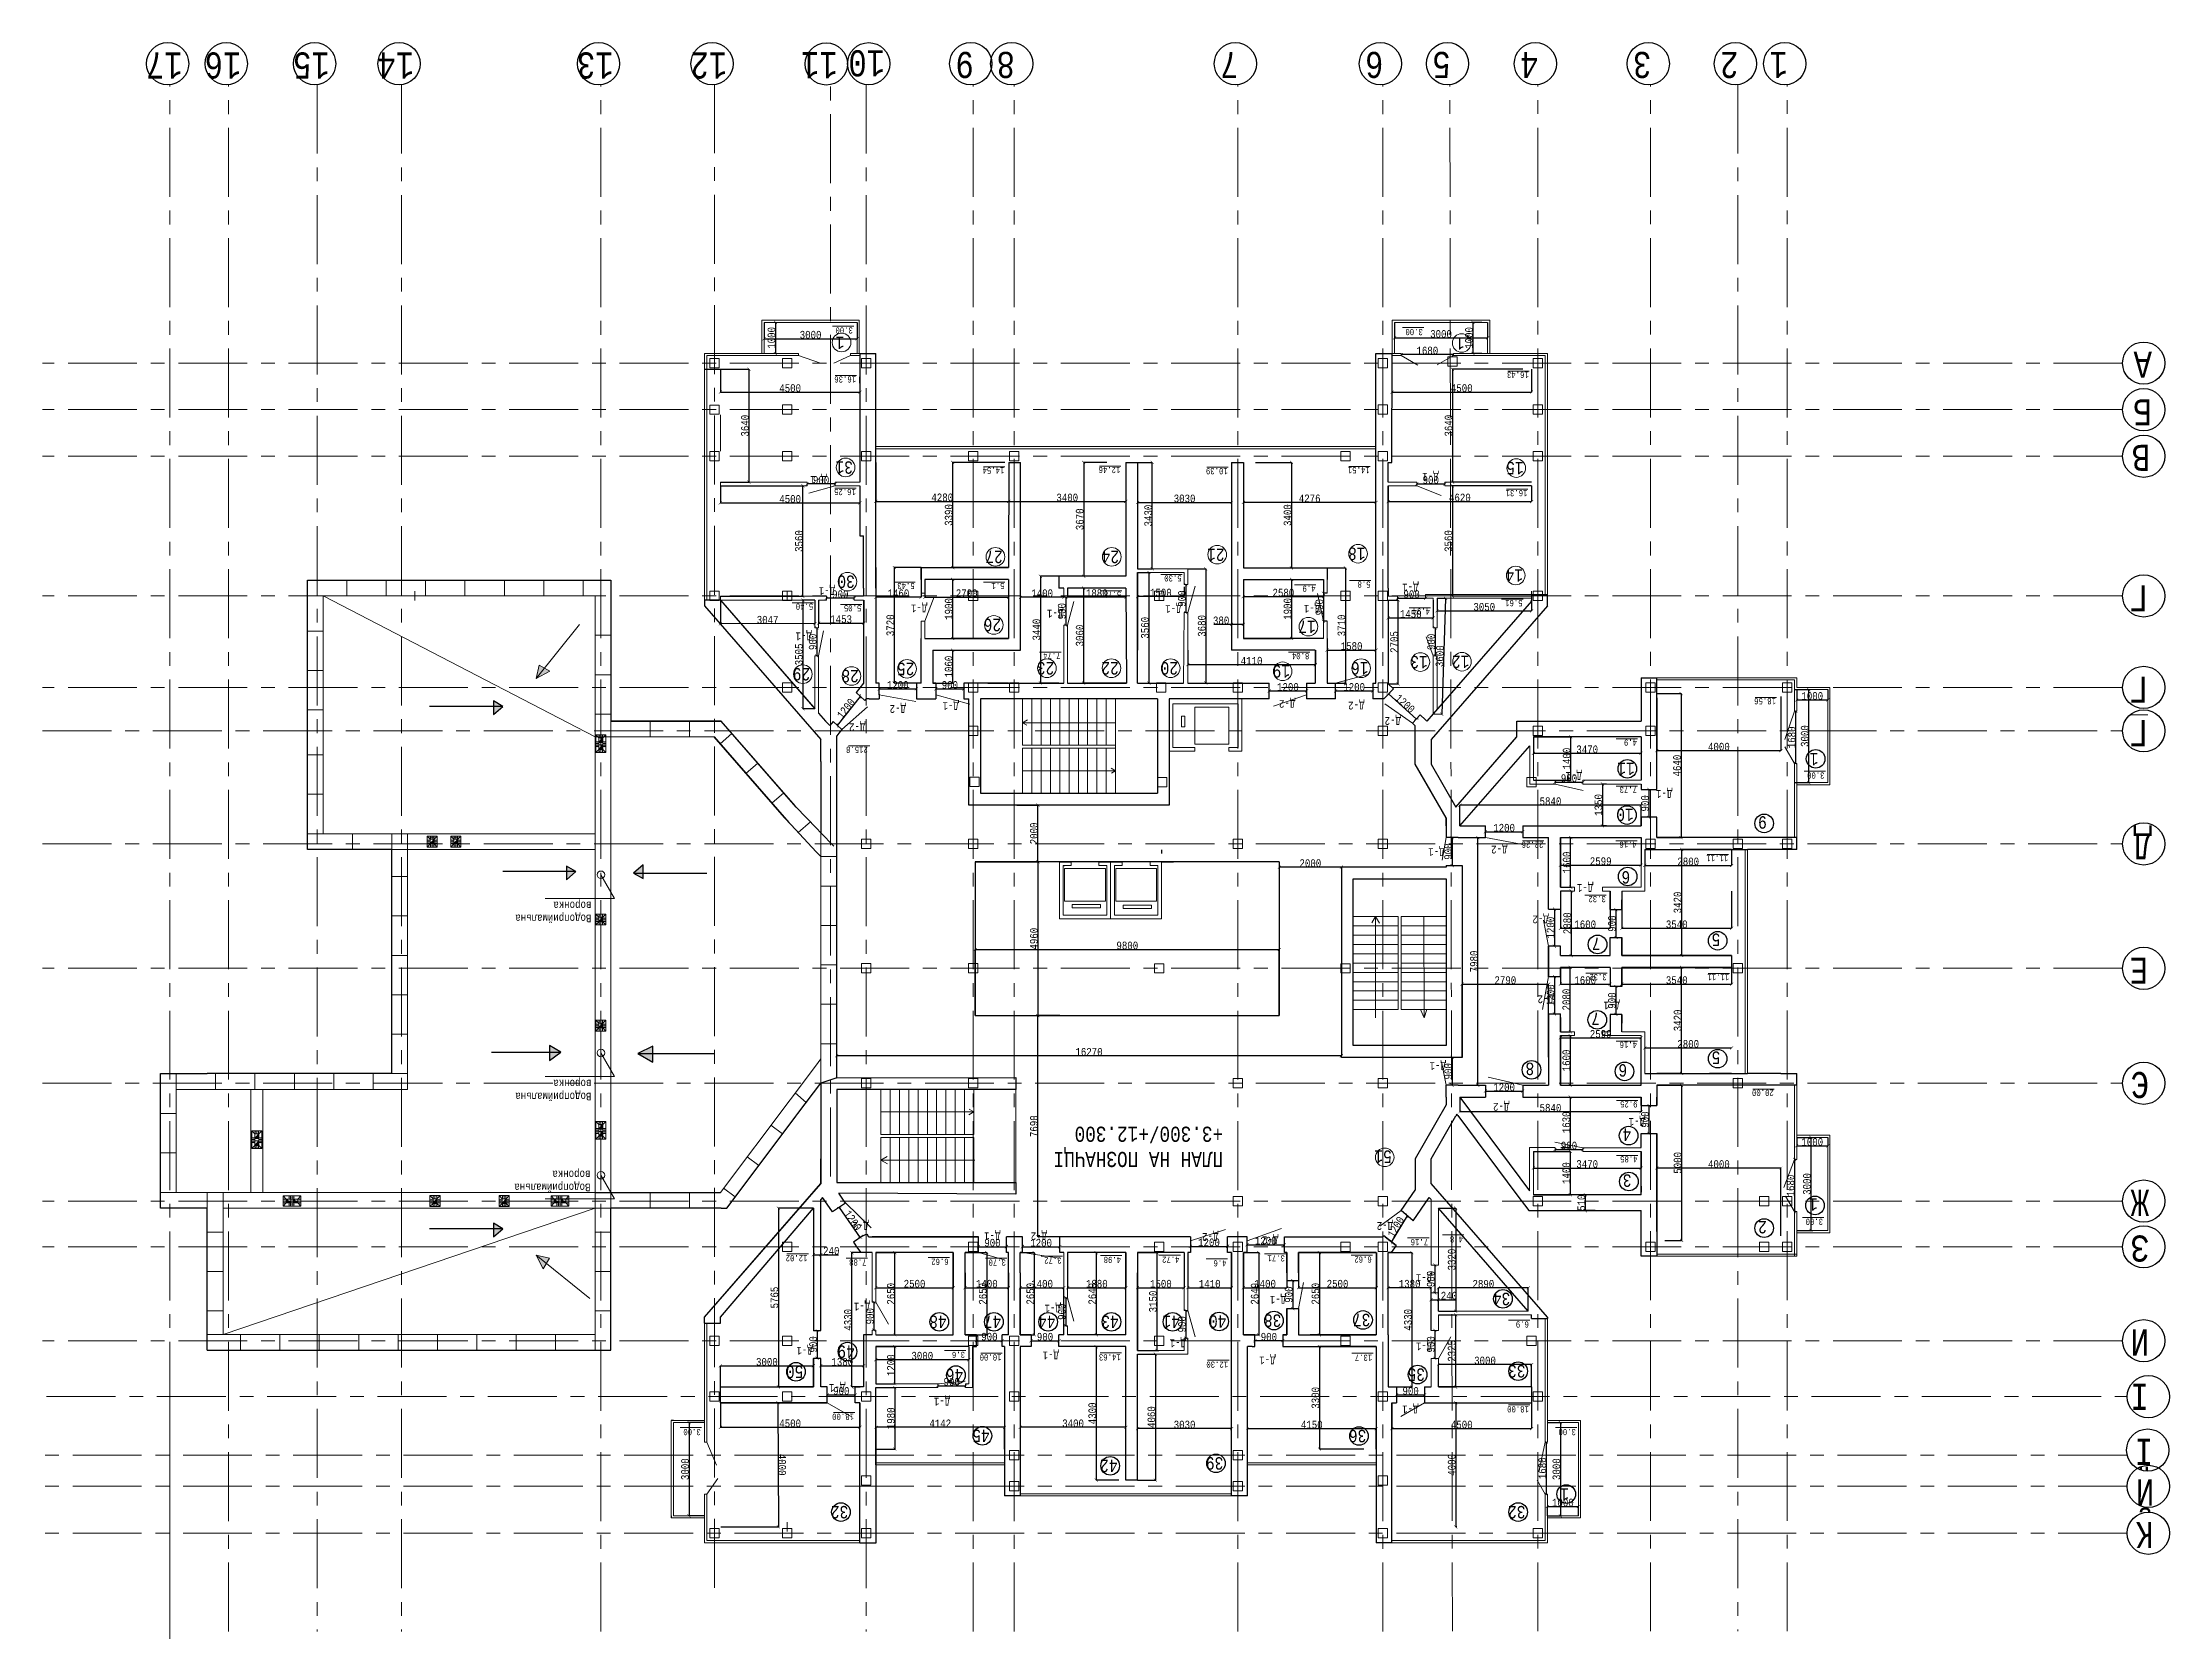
# Model space of a CAD drawing. Header units: millimetres. Extents: x -689206 to 4969298, y -1019800 to 703299.
# Drawn here: x 332347 to 400911, y -964577 to -913379 of the extents above; entities that cross this region are included whole.
import ezdxf

# ---------------------------------------------------------------- set-up
doc = ezdxf.new("R2010")
doc.units = ezdxf.units.MM
doc.linetypes.add('JIS_02_4.0', pattern=[5.5, 4, -1.5])
doc.linetypes.add('осеваяX2', pattern=[101.6, 63.5, -12.7, 12.7, -12.7])
for name, color, linetype, lineweight in [('б', 231, 'Continuous', 30), ('БАЛКОН', 7, 'Continuous', 20), ('Відомість заповнення дверних та віконних прорізів', 7, 'Continuous', 5), ('несущие', 7, 'Continuous', 30), ('ОКНА', 250, 'Continuous', 20), ('ПЕРЕГОРОДКИ', 252, 'Continuous', 9), ('РАЗМЕРЫ', 7, 'Continuous', 9), ('сваи', 7, 'JIS_02_4.0', 30), ('Слой1', 7, 'Continuous', 30), ('стены', 7, 'Continuous', 20)]:
    doc.layers.add(name, color=color, linetype=linetype, lineweight=lineweight)
for name, color, linetype in [('кровля', 211, 'Continuous'), ('сетка', 104, 'Continuous'), ('четотам', 7, 'Continuous')]:
    doc.layers.add(name, color=color, linetype=linetype)
doc.styles.add('Аннотативный', font='isocteur.ttf', dxfattribs={"width": 0.7, "height": 250})
doc.dimstyles.new('Аннотативный', dxfattribs={"dimscale": 0, "dimtxt": 250, "dimasz": 100, "dimexe": 1.25, "dimexo": 0.625, "dimtad": 1, "dimdec": 0, "dimtxsty": 'Аннотативный', "dimblk": 'ARCHTICK', "dimcen": 2.5, "dimadec": 0, "dimazin": 0, "dimtfac": 1, "dimtdec": 0, "dimtmove": 0, "dimatfit": 3, "dimfxl": 1, "dimarcsym": 0})

msp = doc.modelspace()

# ---------------------------------------------------------------- texts
at = {"layer": 'Відомість заповнення дверних та віконних прорізів', "ltscale": 50, "insert": (370404.7, -949612.5), "char_height": 487.546, "width": 12034.477, "attachment_point": 1, "rotation": 180, "style": 'Аннотативный'}
msp.add_mtext('ПЛАН НА ПОЗНАЧЦІ \\P+3.300/+12.300', dxfattribs=at)
at = {"layer": 'РАЗМЕРЫ', "lineweight": 5, "ltscale": 35, "width": 7009.377, "attachment_point": 1, "rotation": 180, "style": 'Аннотативный'}
for s, insert, char_height in [('17', (336863.8, -914537.4), 841.28), ('16', (338755.3, -914537.4), 841.28), ('15', (341603, -914537.4), 841.28), ('14', (344325.4, -914537.4), 841.28), ('13', (350755.3, -914537.4), 841.28), ('12', (354415.2, -914537.4), 841.28), ('11', (357978.8, -914529.5), 841.28), ('10', (359504.5, -914467.7), 841.28), ('9', (362368.7, -914520.6), 841.3), ('8', (363688.6, -914520.6), 841.3), ('7', (370898.6, -914520.6), 841.3), ('6', (375572.6, -914520.6), 841.3), ('5', (377736.6, -914520.6), 841.3), ('4', (380568.7, -914520.6), 841.3), ('3', (384208, -914520.6), 841.3), ('2', (387018.7, -914520.6), 841.3), ('1', (388608, -914520.6), 841.3), ('А', (400345.1, -924178), 841.3), ('Б', (400345.1, -925718), 841.3), ('В', (400290.1, -927182.6), 841.3), ('Г', (400215.9, -931704.8), 841.3), ('Г', (400215.9, -934652.8), 841.3), ('{\\LГ}', (400215.9, -936052.1), 841.28), ('Д', (400336.1, -939696.8), 841.3), ('Е', (400215.9, -943704.8), 841.3), ('Є', (400251.1, -947389.2), 841.3), ('Ж', (400251.1, -951187.2), 841.3), ('З', (400251.1, -952659.8), 841.3), ('И', (400251.1, -955687.2), 841.3), ('І', (400242.5, -957436.4), 841.3), ('Ї', (400380.5, -959210.6), 841.3), ('Й', (400418.7, -960520.1), 841.3), ('К', (400401.1, -961888.7), 841.3)]:
    msp.add_mtext(s, dxfattribs=dict(at, insert=insert, char_height=char_height))
at = {"layer": 'РАЗМЕРЫ', "char_height": 200, "width": 656.117, "attachment_point": 1, "rotation": 180, "style": 'Аннотативный'}
for s, insert in [('3.00', (358468, -922755.7)), ('3.00', (376842.1, -922807.5)), ('18.56', (388225.3, -934704.1)), ('4.9', (383746.7, -936036.2)), ('215.8', (358950.8, -936269.1)), ('3.00', (389791.1, -937097.7)), ('7.73', (383746.7, -937560.8)), ('22.26', (380730.1, -939326.4)), ('4.16', (383740.3, -939326.4)), ('11.11', (386682.5, -939765.6)), ('3.32', (382741.9, -941079.5)), ('3.32', (382770.7, -943594.5)), ('11.11', (386717, -943599.6)), ('4.16', (383748.7, -945777.5)), ('9.25', (383763.2, -947693.8)), ('20.00', (388155, -947323.2)), ('4.85', (383763.2, -949464)), ('3.00', (389743.7, -951477.7)), ('7.16', (377012.1, -952136.1)), ('4.8', (378135.3, -952044.1)), ('12.02', (357004.4, -952651.5)), ('7.88', (358909.4, -952787.1)), ('6.62', (361557.1, -952766.8)), ('3.70', (363402.4, -952791.5)), ('3.72', (365198.7, -952727.1)), ('4.98', (367114.8, -952706.9)), ('4.72', (368996.8, -952697)), ('4.6', (370514.1, -952816.2)), ('3.71', (372394.6, -952656)), ('6.62', (375195.6, -952695.1)), ('6.9', (380262, -954785.9)), ('3.6', (362084.1, -955766.9)), ('10.00', (363257.1, -955848.8)), ('14.63', (367102.9, -955846.5)), ('13.7', (375209.6, -955858.4)), ('12.30', (370564.8, -956080.3)), ('18.00', (358503.1, -957762)), ('18.00', (380262, -957520.2)), ('3.00', (353565, -958252.6)), ('3.00', (381776.4, -958252.6))]:
    msp.add_mtext(s, dxfattribs=dict(at, insert=insert))
at = {"layer": 'РАЗМЕРЫ', "lineweight": 13, "ltscale": 150, "char_height": 401.1, "width": 1460, "attachment_point": 1, "rotation": 180, "style": 'Аннотативный'}
for s, insert in [('1', (358192.7, -923257.8)), ('1', (378182.7, -923273.9)), ('31', (358472, -927273.3)), ('15', (380092, -927293.3)), ('21', (370452, -930083.3)), ('18', (374992, -930053.3)), ('27', (363302, -930153.3)), ('24', (367052, -930153.3)), ('14', (380075.1, -930753.3)), ('30', (358532, -930953.3)), ('26', (363249.7, -932348.5)), ('17', (373392, -932403.3)), ('13', (377002, -933543.3)), ('12', (378342, -933533.3)), ('29', (357094, -933933.3)), ('28', (358662, -933993.3)), ('25', (360452, -933763.3)), ('23', (364962, -933743.3)), ('22', (367042, -933743.3)), ('20', (368952, -933743.3)), ('19', (372561.6, -933841.5)), ('16', (375092, -933743.3)), ('51', (375842.8, -949480.2))]:
    msp.add_mtext(s, dxfattribs=dict(at, insert=insert))
at = {"layer": 'РАЗМЕРЫ', "lineweight": 5, "char_height": 200, "width": 656.117, "attachment_point": 1, "rotation": 180, "style": 'Аннотативный'}
for s, insert in [('16.36', (358572.4, -924334.2)), ('16.43', (380258.1, -924187.9)), ('14.54', (363350.8, -927269.5)), ('12.46', (367091.9, -927252.6)), ('10.39', (370552.3, -927289.8)), ('14.51', (375128.1, -927259.8)), ('16.25', (358566.1, -927962.5)), ('16.31', (380214.6, -927998.7)), ('5.43', (360463, -930990.3)), ('5.1', (363356, -930990.3)), ('5.78', (367120.5, -931268.8)), ('5.30', (369068.5, -930744)), ('4.9', (373383.6, -931077)), ('5.8', (375157, -930941.6)), ('5.40', (357189.9, -931654.2)), ('5.05', (358741.3, -931706.2)), ('4.94', (377072.1, -931812.5)), ('5.61', (380058.1, -931542.7)), ('7.74', (365164.2, -933246.9)), ('8.04', (373183.6, -933249.4))]:
    msp.add_mtext(s, dxfattribs=dict(at, insert=insert))
at = {"layer": 'РАЗМЕРЫ', "lineweight": 20, "ltscale": 150, "attachment_point": 1, "rotation": 180, "style": 'Аннотативный'}
for s, insert, char_height, width in [('Д-1', (357624.7, -927597.8), 250, 922.913), ('Д-1', (377354.2, -927494.8), 250, 922.913), ('Д-1', (357894.7, -931177.8), 250, 922.913), ('Д-1', (376704.7, -931067.8), 250, 922.913), ('Д-1', (360864.7, -931737.8), 250, 922.913), ('Д-1', (365254.7, -931907.8), 250, 922.913), ('Д-1', (369064.7, -931757.8), 250, 922.913), ('Д-1', (373530.6, -931747.8), 250, 922.913), ('Д-1', (357144.7, -932637.8), 250, 922.913), ('Д-2', (372732, -934813), 250, 922.913), ('Д-2', (360181.6, -934978.5), 250, 922.913), ('Д-1', (361885.7, -934884.1), 250, 922.913), ('Д-2', (374961.6, -934868.5), 250, 922.913), ('Д-2', (376138.3, -935365.6), 250, 922.913), ('Д-2', (358871.6, -935568.5), 250, 922.913), ('11', (383672, -936983.3), 401.1, 1460), ('1', (389592.7, -936673.9), 401.1, 1460), ('Д-1', (381974.7, -937137.8), 250, 922.913), ('Д-1', (384884.7, -937717.8), 250, 922.913), ('10', (383640.8, -938461.2), 401.1, 1460), ('9', (387932.6, -938710), 401.1, 1460), ('Д-1', (377543.6, -939592), 250, 922.913), ('Д-2', (379571.6, -939508.5), 250, 922.913), ('Д-1', (382334.7, -940747.8), 250, 922.913), ('6', (383528.5, -940479.7), 401.1, 1460), ('Водоприймальна воронка', (350039.8, -941727.9), 250, 850), ('Д-2', (380901.6, -941758.5), 250, 922.913), ('7', (382570.8, -942621.5), 401.1, 1460), ('5', (386432.6, -942490), 401.1, 1460), ('Д-2', (381068.3, -944332.9), 250, 922.913), ('7', (382550.6, -945040), 401.1, 1460), ('Д-1', (383192.4, -944534.8), 250, 922.913), ('Д-1', (377584.7, -946487.8), 250, 922.913), ('5', (386432.6, -946290), 401.1, 1460), ('Водоприймальна воронка', (350039.8, -947467.9), 250, 850), ('8', (380432.6, -946650), 401.1, 1460), ('6', (383430.6, -946700), 401.1, 1460), ('Д-2', (379631.6, -947798.5), 250, 922.913), ('Д-1', (384004.7, -948287.8), 250, 922.913), ('4', (383560.6, -948770), 401.1, 1460), ('Водоприймальна воронка', (350008.4, -950396.2), 250, 850), ('3', (383570.6, -950250), 401.1, 1460), ('1', (389570.6, -951020), 401.1, 1460), ('Д-2', (358981.6, -951638.5), 250, 922.913), ('Д-1', (363224.7, -951967.8), 250, 922.913), ('Д-2', (364729.6, -951968.5), 250, 922.913), ('Д-2', (370251.2, -951991.9), 250, 922.913), ('Д-2', (375881.6, -951638.5), 250, 922.913), ('2', (387932.6, -951750), 401.1, 1460), ('Д-2', (372184.7, -952097.8), 250, 922.913), ('Д-1', (377144.6, -953317.8), 250, 922.913), ('Д-1', (372434.7, -954017.8), 250, 922.913), ('34', (379662, -954063.3), 401.1, 1460), ('Д-1', (359024.7, -954237.8), 250, 922.913), ('48', (361492, -954803.3), 401.1, 1460), ('47', (363252, -954803.3), 401.1, 1460), ('44', (365002, -954803.3), 401.1, 1460), ('Д-1', (365174.7, -954297.8), 250, 922.913), ('43', (367042, -954803.3), 401.1, 1460), ('41', (369012, -954803.3), 401.1, 1460), ('40', (370512, -954793.3), 401.1, 1460), ('38', (372282, -954763.3), 401.1, 1460), ('37', (375152, -954743.3), 401.1, 1460), ('Д-1', (369206.7, -955418), 250, 922.913), ('Д-1', (357174.7, -955657.8), 250, 922.913), ('49', (358532, -955763.3), 401.1, 1460), ('Д-1', (365114.7, -955807.8), 250, 922.913), ('Д-1', (372094.7, -955967.8), 250, 922.913), ('Д-1', (377144.6, -955518), 250, 922.913), ('50', (356872, -956413.3), 401.1, 1460), ('46', (362029.2, -956519.6), 401.1, 1460), ('35', (376912, -956503.3), 401.1, 1460), ('33', (380152.3, -956393.3), 401.1, 1460), ('Д-1', (358224.7, -956857.8), 250, 922.913), ('Д-1', (361604.7, -957297.8), 250, 922.913), ('45', (362881.8, -958475.4), 401.1, 1460), ('36', (375022, -958483.3), 401.1, 1460), ('42', (367002, -959443.3), 401.1, 1460), ('39', (370412, -959363.3), 401.1, 1460), ('32', (358322, -960934.2), 401.1, 1460), ('32', (380152.3, -960934.2), 401.1, 1460), ('1', (381552.7, -960363.9), 401.1, 1460)]:
    msp.add_mtext(s, dxfattribs=dict(at, insert=insert, char_height=char_height, width=width))
at = {"layer": 'РАЗМЕРЫ', "lineweight": 9, "ltscale": 150, "insert": (376700.3, -957551.3), "char_height": 250, "width": 922.913, "attachment_point": 1, "rotation": 180, "style": 'Аннотативный'}
msp.add_mtext('Д-1', dxfattribs=at)

# ---------------------------------------------------------------- blocks, each defined once
blk = doc.blocks.new('_ArchTick')
at = {"color": 0, "linetype": 'ByBlock', "const_width": 0.15}
blk.add_lwpolyline([(-0.5, -0.5), (0.5, 0.5)], dxfattribs=at)
blk = doc.blocks.new('*D4286')
at = {"layer": 'Defpoints', "color": 0, "lineweight": 5, "transparency": 16777216}
for p in [(377347, -955976), (377347, -956700), (380347, -956700)]:
    blk.add_point(p, dxfattribs=at)
at = {"layer": 'стены', "color": 0, "lineweight": -2, "transparency": 16777216}
for p, q in [((377347, -956700), (377347, -955974)), ((380347, -955976), (377347, -955976)), ((380347, -956700), (380347, -955974))]:
    blk.add_line(p, q, dxfattribs=at)
at = {"layer": 'стены', "color": 0, "lineweight": -2, "transparency": 16777216, "xscale": 100, "yscale": 100, "zscale": 100, "rotation": 180}
blk.add_blockref('_ArchTick', (377347, -955976), dxfattribs=at)
at = {"layer": 'стены', "color": 0, "lineweight": -2, "transparency": 16777216, "xscale": 100, "yscale": 100, "zscale": 100}
blk.add_blockref('_ArchTick', (380347, -955976), dxfattribs=at)
at = {"layer": 'стены', "color": 0, "lineweight": 5, "transparency": 16777216, "insert": (378847, -955850), "char_height": 250, "attachment_point": 5, "style": 'Аннотативный'}
blk.add_mtext('3000', dxfattribs=at)
blk = doc.blocks.new('*D4259')
at = {"layer": 'Defpoints', "color": 0, "lineweight": 5, "transparency": 16777216}
for p in [(375337, -958041), (371187, -958700), (375337, -958700)]:
    blk.add_point(p, dxfattribs=at)
at = {"layer": 'стены', "color": 0, "lineweight": -2, "transparency": 16777216}
for p, q in [((371187, -958700), (371187, -958039)), ((371187, -958041), (375337, -958041)), ((375337, -958700), (375337, -958039))]:
    blk.add_line(p, q, dxfattribs=at)
at = {"layer": 'стены', "color": 0, "lineweight": -2, "transparency": 16777216, "xscale": 100, "yscale": 100, "zscale": 100, "rotation": 180}
blk.add_blockref('_ArchTick', (371187, -958041), dxfattribs=at)
at = {"layer": 'стены', "color": 0, "lineweight": -2, "transparency": 16777216, "xscale": 100, "yscale": 100, "zscale": 100}
blk.add_blockref('_ArchTick', (375337, -958041), dxfattribs=at)
at = {"layer": 'стены', "color": 0, "lineweight": 5, "transparency": 16777216, "insert": (373262, -957915), "char_height": 250, "attachment_point": 5, "style": 'Аннотативный'}
blk.add_mtext('4150', dxfattribs=at)
blk = doc.blocks.new('*D4260')
at = {"layer": 'Defpoints', "color": 0, "lineweight": 5, "transparency": 16777216}
for p in [(367647, -955640), (367647, -959700), (368221, -959700)]:
    blk.add_point(p, dxfattribs=at)
at = {"layer": 'стены', "color": 0, "lineweight": -2, "transparency": 16777216}
for p, q in [((367647, -955640), (368222, -955640)), ((368221, -955640), (368221, -959700)), ((367647, -959700), (368222, -959700))]:
    blk.add_line(p, q, dxfattribs=at)
at = {"layer": 'стены', "color": 0, "lineweight": -2, "transparency": 16777216, "xscale": 100, "yscale": 100, "zscale": 100}
for p, rotation in [((368221, -955640), 90), ((368221, -959700), 270)]:
    blk.add_blockref('_ArchTick', p, dxfattribs=dict(at, rotation=rotation))
at = {"layer": 'стены', "color": 0, "lineweight": 5, "transparency": 16777216, "insert": (368095, -957670), "char_height": 250, "attachment_point": 5, "rotation": 90, "style": 'Аннотативный'}
blk.add_mtext('4060', dxfattribs=at)
blk = doc.blocks.new('*D4261')
at = {"layer": 'Defpoints', "color": 0, "lineweight": 5, "transparency": 16777216}
for p in [(363867, -958000), (363867, -958000), (367267, -958000)]:
    blk.add_point(p, dxfattribs=at)
at = {"layer": 'стены', "color": 0, "lineweight": -2, "transparency": 16777216}
for p, q in [((363867, -957999), (363867, -957998)), ((367267, -958000), (363867, -958000)), ((367267, -957999), (367267, -957998))]:
    blk.add_line(p, q, dxfattribs=at)
at = {"layer": 'стены', "color": 0, "lineweight": -2, "transparency": 16777216, "xscale": 100, "yscale": 100, "zscale": 100, "rotation": 180}
blk.add_blockref('_ArchTick', (363867, -958000), dxfattribs=at)
at = {"layer": 'стены', "color": 0, "lineweight": -2, "transparency": 16777216, "xscale": 100, "yscale": 100, "zscale": 100}
blk.add_blockref('_ArchTick', (367267, -958000), dxfattribs=at)
at = {"layer": 'стены', "color": 0, "lineweight": 5, "transparency": 16777216, "insert": (365567, -957874), "char_height": 250, "attachment_point": 5, "style": 'Аннотативный'}
blk.add_mtext('3400', dxfattribs=at)
blk = doc.blocks.new('*D4262')
at = {"layer": 'Defpoints', "color": 0, "lineweight": 5, "transparency": 16777216}
for p in [(362087, -953020), (363487, -953020), (363487, -953501)]:
    blk.add_point(p, dxfattribs=at)
at = {"layer": 'стены', "color": 0, "lineweight": -2, "transparency": 16777216}
for p, q in [((362087, -953021), (362087, -953502)), ((363487, -953021), (363487, -953502)), ((362087, -953501), (363487, -953501))]:
    blk.add_line(p, q, dxfattribs=at)
at = {"layer": 'стены', "color": 0, "lineweight": -2, "transparency": 16777216, "xscale": 100, "yscale": 100, "zscale": 100, "rotation": 180}
blk.add_blockref('_ArchTick', (362087, -953501), dxfattribs=at)
at = {"layer": 'стены', "color": 0, "lineweight": -2, "transparency": 16777216, "xscale": 100, "yscale": 100, "zscale": 100}
blk.add_blockref('_ArchTick', (363487, -953501), dxfattribs=at)
at = {"layer": 'стены', "color": 0, "lineweight": 5, "transparency": 16777216, "insert": (362787, -953375), "char_height": 250, "attachment_point": 5, "style": 'Аннотативный'}
blk.add_mtext('1400', dxfattribs=at)
blk = doc.blocks.new('*D4263')
at = {"layer": 'Defpoints', "color": 0, "lineweight": 5, "transparency": 16777216}
for p in [(354197, -957210), (354211, -961210), (356067, -961204)]:
    blk.add_point(p, dxfattribs=at)
at = {"layer": 'стены', "color": 0, "lineweight": -2, "transparency": 16777216}
for p, q in [((354197, -957210), (356054, -957204)), ((356053, -957204), (356067, -961204)), ((354211, -961210), (356068, -961204))]:
    blk.add_line(p, q, dxfattribs=at)
at = {"layer": 'стены', "color": 0, "lineweight": -2, "transparency": 16777216, "xscale": 100, "yscale": 100, "zscale": 100}
for p, rotation in [((356053, -957204), 90.20304078686347), ((356067, -961204), 270.2030407868634)]:
    blk.add_blockref('_ArchTick', p, dxfattribs=dict(at, rotation=rotation))
at = {"layer": 'стены', "color": 0, "lineweight": 5, "transparency": 16777216, "insert": (356186, -959203), "char_height": 250, "attachment_point": 5, "rotation": 270.20304, "style": 'Аннотативный'}
blk.add_mtext('4000', dxfattribs=at)
blk = doc.blocks.new('*D4264')
at = {"layer": 'Defpoints', "color": 0, "lineweight": 5, "transparency": 16777216}
for p in [(357197, -950935), (356068, -956700), (357197, -956700)]:
    blk.add_point(p, dxfattribs=at)
at = {"layer": 'стены', "color": 0, "lineweight": -2, "transparency": 16777216}
for p, q in [((357196, -950935), (356067, -950935)), ((356068, -950935), (356068, -956700)), ((357196, -956700), (356067, -956700))]:
    blk.add_line(p, q, dxfattribs=at)
at = {"layer": 'стены', "color": 0, "lineweight": -2, "transparency": 16777216, "xscale": 100, "yscale": 100, "zscale": 100}
for p, rotation in [((356068, -950935), 90), ((356068, -956700), 270)]:
    blk.add_blockref('_ArchTick', p, dxfattribs=dict(at, rotation=rotation))
at = {"layer": 'стены', "color": 0, "lineweight": 5, "transparency": 16777216, "insert": (355942, -953818), "char_height": 250, "attachment_point": 5, "rotation": 90, "style": 'Аннотативный'}
blk.add_mtext('5765', dxfattribs=at)
blk = doc.blocks.new('*D4265')
at = {"layer": 'Defpoints', "color": 0, "lineweight": 5, "transparency": 16777216}
for p in [(385184, -943178), (385184, -943178), (385184, -946598)]:
    blk.add_point(p, dxfattribs=at)
at = {"layer": 'стены', "color": 0, "lineweight": -2, "transparency": 16777216}
for p, q in [((385183, -943178), (385183, -943178)), ((385184, -946598), (385184, -943178)), ((385183, -946598), (385183, -946598))]:
    blk.add_line(p, q, dxfattribs=at)
at = {"layer": 'стены', "color": 0, "lineweight": -2, "transparency": 16777216, "xscale": 100, "yscale": 100, "zscale": 100}
for p, rotation in [((385184, -943178), 90), ((385184, -946598), 270)]:
    blk.add_blockref('_ArchTick', p, dxfattribs=dict(at, rotation=rotation))
at = {"layer": 'стены', "color": 0, "lineweight": 5, "transparency": 16777216, "insert": (385058, -944888), "char_height": 250, "attachment_point": 5, "rotation": 90, "style": 'Аннотативный'}
blk.add_mtext('3420', dxfattribs=at)
blk = doc.blocks.new('*D4266')
at = {"layer": 'Defpoints', "color": 0, "lineweight": 5, "transparency": 16777216}
for p in [(383257, -943178), (386797, -943178), (386797, -943718)]:
    blk.add_point(p, dxfattribs=at)
at = {"layer": 'стены', "color": 0, "lineweight": -2, "transparency": 16777216}
for p, q in [((383257, -943179), (383257, -943720)), ((386797, -943179), (386797, -943720)), ((383257, -943718), (386797, -943718))]:
    blk.add_line(p, q, dxfattribs=at)
at = {"layer": 'стены', "color": 0, "lineweight": -2, "transparency": 16777216, "xscale": 100, "yscale": 100, "zscale": 100, "rotation": 180}
blk.add_blockref('_ArchTick', (383257, -943718), dxfattribs=at)
at = {"layer": 'стены', "color": 0, "lineweight": -2, "transparency": 16777216, "xscale": 100, "yscale": 100, "zscale": 100}
blk.add_blockref('_ArchTick', (386797, -943718), dxfattribs=at)
at = {"layer": 'стены', "color": 0, "lineweight": 5, "transparency": 16777216, "insert": (385027, -943593), "char_height": 250, "attachment_point": 5, "style": 'Аннотативный'}
blk.add_mtext('3540', dxfattribs=at)
blk = doc.blocks.new('*D4267')
at = {"layer": 'Defpoints', "color": 0, "lineweight": 5, "transparency": 16777216}
for p in [(381277, -943178), (381595, -943178), (381277, -945258)]:
    blk.add_point(p, dxfattribs=at)
at = {"layer": 'стены', "color": 0, "lineweight": -2, "transparency": 16777216}
for p, q in [((381277, -943178), (381596, -943178)), ((381595, -945258), (381595, -943178)), ((381277, -945258), (381596, -945258))]:
    blk.add_line(p, q, dxfattribs=at)
at = {"layer": 'стены', "color": 0, "lineweight": -2, "transparency": 16777216, "xscale": 100, "yscale": 100, "zscale": 100}
for p, rotation in [((381595, -943178), 90), ((381595, -945258), 270)]:
    blk.add_blockref('_ArchTick', p, dxfattribs=dict(at, rotation=rotation))
at = {"layer": 'стены', "color": 0, "lineweight": 5, "transparency": 16777216, "insert": (381469, -944218), "char_height": 250, "attachment_point": 5, "rotation": 90, "style": 'Аннотативный'}
blk.add_mtext('2080', dxfattribs=at)
blk = doc.blocks.new('*D4268')
at = {"layer": 'Defpoints', "color": 0, "lineweight": 5, "transparency": 16777216}
for p in [(381277, -945378), (381277, -946978), (381594, -946978)]:
    blk.add_point(p, dxfattribs=at)
at = {"layer": 'стены', "color": 0, "lineweight": -2, "transparency": 16777216}
for p, q in [((381277, -945378), (381596, -945378)), ((381594, -945378), (381594, -946978)), ((381277, -946978), (381596, -946978))]:
    blk.add_line(p, q, dxfattribs=at)
at = {"layer": 'стены', "color": 0, "lineweight": -2, "transparency": 16777216, "xscale": 100, "yscale": 100, "zscale": 100}
for p, rotation in [((381594, -945378), 90), ((381594, -946978), 270)]:
    blk.add_blockref('_ArchTick', p, dxfattribs=dict(at, rotation=rotation))
at = {"layer": 'стены', "color": 0, "transparency": 16777216, "insert": (381469, -946178), "char_height": 250, "attachment_point": 5, "rotation": 90, "style": 'Аннотативный'}
blk.add_mtext('1600', dxfattribs=at)
blk = doc.blocks.new('*D4269')
at = {"layer": 'Defpoints', "color": 0, "lineweight": 5, "transparency": 16777216}
for p in [(383876, -945452), (381277, -946978), (383876, -946978)]:
    blk.add_point(p, dxfattribs=at)
at = {"layer": 'стены', "color": 0, "lineweight": -2, "transparency": 16777216}
for p, q in [((381277, -946978), (381277, -945451)), ((381277, -945452), (383876, -945452)), ((383876, -946978), (383876, -945451))]:
    blk.add_line(p, q, dxfattribs=at)
at = {"layer": 'стены', "color": 0, "lineweight": -2, "transparency": 16777216, "xscale": 100, "yscale": 100, "zscale": 100, "rotation": 180}
blk.add_blockref('_ArchTick', (381277, -945452), dxfattribs=at)
at = {"layer": 'стены', "color": 0, "lineweight": -2, "transparency": 16777216, "xscale": 100, "yscale": 100, "zscale": 100}
blk.add_blockref('_ArchTick', (383876, -945452), dxfattribs=at)
at = {"layer": 'стены', "color": 0, "transparency": 16777216, "insert": (382576, -945326), "char_height": 250, "attachment_point": 5, "style": 'Аннотативный'}
blk.add_mtext('2599', dxfattribs=at)
blk = doc.blocks.new('*D4270')
at = {"layer": 'Defpoints', "color": 0, "lineweight": 5, "transparency": 16777216}
for p in [(383997, -945774), (386797, -945774), (386797, -945774)]:
    blk.add_point(p, dxfattribs=at)
at = {"layer": 'стены', "color": 0, "lineweight": -2, "transparency": 16777216}
for p, q in [((383997, -945773), (383997, -945772)), ((383997, -945774), (386797, -945774)), ((386797, -945773), (386797, -945772))]:
    blk.add_line(p, q, dxfattribs=at)
at = {"layer": 'стены', "color": 0, "lineweight": -2, "transparency": 16777216, "xscale": 100, "yscale": 100, "zscale": 100, "rotation": 180}
blk.add_blockref('_ArchTick', (383997, -945774), dxfattribs=at)
at = {"layer": 'стены', "color": 0, "lineweight": -2, "transparency": 16777216, "xscale": 100, "yscale": 100, "zscale": 100}
blk.add_blockref('_ArchTick', (386797, -945774), dxfattribs=at)
at = {"layer": 'стены', "color": 0, "lineweight": 5, "transparency": 16777216, "insert": (385397, -945648), "char_height": 250, "attachment_point": 5, "style": 'Аннотативный'}
blk.add_mtext('2800', dxfattribs=at)
blk = doc.blocks.new('*D4271')
at = {"layer": 'Defpoints', "color": 0, "lineweight": 5, "transparency": 16777216}
for p in [(383257, -940718), (386797, -940718), (386797, -941920)]:
    blk.add_point(p, dxfattribs=at)
at = {"layer": 'стены', "color": 0, "lineweight": -2, "transparency": 16777216}
for p, q in [((383257, -940719), (383257, -941921)), ((386797, -940719), (386797, -941921)), ((383257, -941920), (386797, -941920))]:
    blk.add_line(p, q, dxfattribs=at)
at = {"layer": 'стены', "color": 0, "lineweight": -2, "transparency": 16777216, "xscale": 100, "yscale": 100, "zscale": 100, "rotation": 180}
blk.add_blockref('_ArchTick', (383257, -941920), dxfattribs=at)
at = {"layer": 'стены', "color": 0, "lineweight": -2, "transparency": 16777216, "xscale": 100, "yscale": 100, "zscale": 100}
blk.add_blockref('_ArchTick', (386797, -941920), dxfattribs=at)
at = {"layer": 'стены', "color": 0, "lineweight": 5, "transparency": 16777216, "insert": (385027, -941794), "char_height": 250, "attachment_point": 5, "style": 'Аннотативный'}
blk.add_mtext('3540', dxfattribs=at)
blk = doc.blocks.new('*D4272')
at = {"layer": 'Defpoints', "color": 0, "lineweight": 5, "transparency": 16777216}
for p in [(383997, -939378), (386797, -939378), (386797, -939895)]:
    blk.add_point(p, dxfattribs=at)
at = {"layer": 'стены', "color": 0, "lineweight": -2, "transparency": 16777216}
for p, q in [((383997, -939379), (383997, -939896)), ((383997, -939895), (386797, -939895)), ((386797, -939379), (386797, -939896))]:
    blk.add_line(p, q, dxfattribs=at)
at = {"layer": 'стены', "color": 0, "lineweight": -2, "transparency": 16777216, "xscale": 100, "yscale": 100, "zscale": 100, "rotation": 180}
blk.add_blockref('_ArchTick', (383997, -939895), dxfattribs=at)
at = {"layer": 'стены', "color": 0, "lineweight": -2, "transparency": 16777216, "xscale": 100, "yscale": 100, "zscale": 100}
blk.add_blockref('_ArchTick', (386797, -939895), dxfattribs=at)
at = {"layer": 'стены', "color": 0, "lineweight": 5, "transparency": 16777216, "insert": (385397, -939769), "char_height": 250, "attachment_point": 5, "style": 'Аннотативный'}
blk.add_mtext('2800', dxfattribs=at)
blk = doc.blocks.new('*D4273')
at = {"layer": 'Defpoints', "color": 0, "lineweight": 5, "transparency": 16777216}
for p in [(381277, -940718), (381277, -942798), (381622, -942798)]:
    blk.add_point(p, dxfattribs=at)
at = {"layer": 'стены', "color": 0, "lineweight": -2, "transparency": 16777216}
for p, q in [((381277, -940718), (381624, -940718)), ((381622, -940718), (381622, -942798)), ((381277, -942798), (381624, -942798))]:
    blk.add_line(p, q, dxfattribs=at)
at = {"layer": 'стены', "color": 0, "lineweight": -2, "transparency": 16777216, "xscale": 100, "yscale": 100, "zscale": 100}
for p, rotation in [((381622, -940718), 90), ((381622, -942798), 270)]:
    blk.add_blockref('_ArchTick', p, dxfattribs=dict(at, rotation=rotation))
at = {"layer": 'стены', "color": 0, "lineweight": 5, "transparency": 16777216, "insert": (381497, -941758), "char_height": 250, "attachment_point": 5, "rotation": 90, "style": 'Аннотативный'}
blk.add_mtext('2080', dxfattribs=at)
blk = doc.blocks.new('*D4274')
at = {"layer": 'Defpoints', "color": 0, "lineweight": 5, "transparency": 16777216}
for p in [(381277, -938998), (383876, -938998), (383876, -939887)]:
    blk.add_point(p, dxfattribs=at)
at = {"layer": 'стены', "color": 0, "lineweight": -2, "transparency": 16777216}
for p, q in [((381277, -938999), (381277, -939888)), ((383876, -938999), (383876, -939888)), ((381277, -939887), (383876, -939887))]:
    blk.add_line(p, q, dxfattribs=at)
at = {"layer": 'стены', "color": 0, "lineweight": -2, "transparency": 16777216, "xscale": 100, "yscale": 100, "zscale": 100, "rotation": 180}
blk.add_blockref('_ArchTick', (381277, -939887), dxfattribs=at)
at = {"layer": 'стены', "color": 0, "lineweight": -2, "transparency": 16777216, "xscale": 100, "yscale": 100, "zscale": 100}
blk.add_blockref('_ArchTick', (383876, -939887), dxfattribs=at)
at = {"layer": 'стены', "color": 0, "lineweight": 5, "transparency": 16777216, "insert": (382576, -939761), "char_height": 250, "attachment_point": 5, "style": 'Аннотативный'}
blk.add_mtext('2599', dxfattribs=at)
blk = doc.blocks.new('*D4275')
at = {"layer": 'Defpoints', "color": 0, "lineweight": 5, "transparency": 16777216}
for p in [(381277, -938998), (381607, -938998), (381277, -940598)]:
    blk.add_point(p, dxfattribs=at)
at = {"layer": 'стены', "color": 0, "lineweight": -2, "transparency": 16777216}
for p, q in [((381277, -938998), (381608, -938998)), ((381607, -940598), (381607, -938998)), ((381277, -940598), (381608, -940598))]:
    blk.add_line(p, q, dxfattribs=at)
at = {"layer": 'стены', "color": 0, "lineweight": -2, "transparency": 16777216, "xscale": 100, "yscale": 100, "zscale": 100}
for p, rotation in [((381607, -938998), 90), ((381607, -940598), 270)]:
    blk.add_blockref('_ArchTick', p, dxfattribs=dict(at, rotation=rotation))
at = {"layer": 'стены', "color": 0, "lineweight": 5, "transparency": 16777216, "insert": (381481, -939798), "char_height": 250, "attachment_point": 5, "rotation": 90, "style": 'Аннотативный'}
blk.add_mtext('1600', dxfattribs=at)
blk = doc.blocks.new('*D4276')
at = {"layer": 'Defpoints', "color": 0, "lineweight": 5, "transparency": 16777216}
for p in [(380347, -927662), (377795, -931222), (380347, -931222)]:
    blk.add_point(p, dxfattribs=at)
at = {"layer": 'стены', "color": 0, "lineweight": -2, "transparency": 16777216}
for p, q in [((380346, -927662), (377793, -927662)), ((377795, -927662), (377795, -931222)), ((380346, -931222), (377793, -931222))]:
    blk.add_line(p, q, dxfattribs=at)
at = {"layer": 'стены', "color": 0, "lineweight": -2, "transparency": 16777216, "xscale": 100, "yscale": 100, "zscale": 100}
for p, rotation in [((377795, -927662), 90), ((377795, -931222), 270)]:
    blk.add_blockref('_ArchTick', p, dxfattribs=dict(at, rotation=rotation))
at = {"layer": 'стены', "color": 0, "lineweight": 5, "transparency": 16777216, "insert": (377669, -929442), "char_height": 250, "attachment_point": 5, "rotation": 90, "style": 'Аннотативный'}
blk.add_mtext('3560', dxfattribs=at)
blk = doc.blocks.new('*D4277')
at = {"layer": 'Defpoints', "color": 0, "lineweight": 5, "transparency": 16777216}
for p in [(375727, -927662), (380347, -927662), (380347, -928169)]:
    blk.add_point(p, dxfattribs=at)
at = {"layer": 'стены', "color": 0, "lineweight": -2, "transparency": 16777216}
for p, q in [((375727, -927662), (375727, -928170)), ((380347, -927662), (380347, -928170)), ((375727, -928169), (380347, -928169))]:
    blk.add_line(p, q, dxfattribs=at)
at = {"layer": 'стены', "color": 0, "lineweight": -2, "transparency": 16777216, "xscale": 100, "yscale": 100, "zscale": 100, "rotation": 180}
blk.add_blockref('_ArchTick', (375727, -928169), dxfattribs=at)
at = {"layer": 'стены', "color": 0, "lineweight": -2, "transparency": 16777216, "xscale": 100, "yscale": 100, "zscale": 100}
blk.add_blockref('_ArchTick', (380347, -928169), dxfattribs=at)
at = {"layer": 'стены', "color": 0, "lineweight": 5, "transparency": 16777216, "insert": (378037, -928043), "char_height": 250, "attachment_point": 5, "style": 'Аннотативный'}
blk.add_mtext('4620', dxfattribs=at)
blk = doc.blocks.new('*D4278')
at = {"layer": 'Defpoints', "color": 0, "lineweight": 5, "transparency": 16777216}
for p in [(375847, -923906), (380347, -923906), (380347, -924642)]:
    blk.add_point(p, dxfattribs=at)
at = {"layer": 'стены', "color": 0, "lineweight": -2, "transparency": 16777216}
for p, q in [((375847, -923907), (375847, -924643)), ((380347, -923907), (380347, -924643)), ((375847, -924642), (380347, -924642))]:
    blk.add_line(p, q, dxfattribs=at)
at = {"layer": 'стены', "color": 0, "lineweight": -2, "transparency": 16777216, "xscale": 100, "yscale": 100, "zscale": 100, "rotation": 180}
blk.add_blockref('_ArchTick', (375847, -924642), dxfattribs=at)
at = {"layer": 'стены', "color": 0, "lineweight": -2, "transparency": 16777216, "xscale": 100, "yscale": 100, "zscale": 100}
blk.add_blockref('_ArchTick', (380347, -924642), dxfattribs=at)
at = {"layer": 'стены', "color": 0, "lineweight": 5, "transparency": 16777216, "insert": (378097, -924516), "char_height": 250, "attachment_point": 5, "style": 'Аннотативный'}
blk.add_mtext('4500', dxfattribs=at)
blk = doc.blocks.new('*D4287')
at = {"layer": 'Defpoints', "color": 0, "lineweight": 5, "transparency": 16777216}
for p in [(371057, -928196), (371057, -928196), (375332, -928196)]:
    blk.add_point(p, dxfattribs=at)
at = {"layer": 'стены', "color": 0, "lineweight": -2, "transparency": 16777216}
for p, q in [((371057, -928195), (371057, -928195)), ((375332, -928196), (371057, -928196)), ((375332, -928195), (375332, -928195))]:
    blk.add_line(p, q, dxfattribs=at)
at = {"layer": 'стены', "color": 0, "lineweight": -2, "transparency": 16777216, "xscale": 100, "yscale": 100, "zscale": 100}
for p, rotation in [((371057, -928196), 179.9999999999985), ((375332, -928196), 359.9999999999985)]:
    blk.add_blockref('_ArchTick', p, dxfattribs=dict(at, rotation=rotation))
at = {"layer": 'стены', "color": 0, "lineweight": 5, "transparency": 16777216, "insert": (373194, -928070), "char_height": 250, "attachment_point": 5, "style": 'Аннотативный'}
blk.add_mtext('4276', dxfattribs=at)
blk = doc.blocks.new('*D4288')
at = {"layer": 'Defpoints', "color": 0, "lineweight": 5, "transparency": 16777216}
for p in [(367647, -930919), (369147, -930919), (367647, -931231)]:
    blk.add_point(p, dxfattribs=at)
at = {"layer": 'стены', "color": 0, "lineweight": -2, "transparency": 16777216}
for p, q in [((367647, -930919), (367647, -931232)), ((369147, -930919), (369147, -931232)), ((369147, -931231), (367647, -931231))]:
    blk.add_line(p, q, dxfattribs=at)
at = {"layer": 'стены', "color": 0, "lineweight": -2, "transparency": 16777216, "xscale": 100, "yscale": 100, "zscale": 100, "rotation": 180}
blk.add_blockref('_ArchTick', (367647, -931231), dxfattribs=at)
at = {"layer": 'стены', "color": 0, "lineweight": -2, "transparency": 16777216, "xscale": 100, "yscale": 100, "zscale": 100}
blk.add_blockref('_ArchTick', (369147, -931231), dxfattribs=at)
at = {"layer": 'стены', "color": 0, "lineweight": 5, "transparency": 16777216, "insert": (368397, -931105), "char_height": 250, "attachment_point": 5, "style": 'Аннотативный'}
blk.add_mtext('1500', dxfattribs=at)
blk = doc.blocks.new('*D4289')
at = {"layer": 'Defpoints', "color": 0, "lineweight": 5, "transparency": 16777216}
for p in [(367647, -926906), (368117, -926906), (367647, -930336)]:
    blk.add_point(p, dxfattribs=at)
at = {"layer": 'стены', "color": 0, "lineweight": -2, "transparency": 16777216}
for p, q in [((367647, -926906), (368118, -926906)), ((368117, -930336), (368117, -926906)), ((367647, -930336), (368118, -930336))]:
    blk.add_line(p, q, dxfattribs=at)
at = {"layer": 'стены', "color": 0, "lineweight": -2, "transparency": 16777216, "xscale": 100, "yscale": 100, "zscale": 100}
for p, rotation in [((368117, -926906), 90), ((368117, -930336), 270)]:
    blk.add_blockref('_ArchTick', p, dxfattribs=dict(at, rotation=rotation))
at = {"layer": 'стены', "color": 0, "lineweight": 5, "transparency": 16777216, "insert": (367991, -928621), "char_height": 250, "attachment_point": 5, "rotation": 90, "style": 'Аннотативный'}
blk.add_mtext('3430', dxfattribs=at)
blk = doc.blocks.new('*D4290')
at = {"layer": 'Defpoints', "color": 0, "lineweight": 5, "transparency": 16777216}
for p in [(365392, -930956), (367272, -930956), (365392, -931248)]:
    blk.add_point(p, dxfattribs=at)
at = {"layer": 'стены', "color": 0, "lineweight": -2, "transparency": 16777216}
for p, q in [((365392, -930957), (365392, -931249)), ((367272, -930957), (367272, -931249)), ((367272, -931248), (365392, -931248))]:
    blk.add_line(p, q, dxfattribs=at)
at = {"layer": 'стены', "color": 0, "lineweight": -2, "transparency": 16777216, "xscale": 100, "yscale": 100, "zscale": 100, "rotation": 180}
blk.add_blockref('_ArchTick', (365392, -931248), dxfattribs=at)
at = {"layer": 'стены', "color": 0, "lineweight": -2, "transparency": 16777216, "xscale": 100, "yscale": 100, "zscale": 100}
blk.add_blockref('_ArchTick', (367272, -931248), dxfattribs=at)
at = {"layer": 'стены', "color": 0, "lineweight": 5, "transparency": 16777216, "insert": (366332, -931123), "char_height": 250, "attachment_point": 5, "style": 'Аннотативный'}
blk.add_mtext('1880', dxfattribs=at)
blk = doc.blocks.new('*D4291')
at = {"layer": 'Defpoints', "color": 0, "lineweight": 5, "transparency": 16777216}
for p in [(363871, -931252), (363871, -931252), (365272, -931252)]:
    blk.add_point(p, dxfattribs=at)
at = {"layer": 'стены', "color": 0, "lineweight": -2, "transparency": 16777216}
for p, q in [((363871, -931251), (363871, -931250)), ((365272, -931252), (363871, -931252)), ((365272, -931251), (365272, -931250))]:
    blk.add_line(p, q, dxfattribs=at)
at = {"layer": 'стены', "color": 0, "lineweight": -2, "transparency": 16777216, "xscale": 100, "yscale": 100, "zscale": 100, "rotation": 180}
blk.add_blockref('_ArchTick', (363871, -931252), dxfattribs=at)
at = {"layer": 'стены', "color": 0, "lineweight": -2, "transparency": 16777216, "xscale": 100, "yscale": 100, "zscale": 100}
blk.add_blockref('_ArchTick', (365272, -931252), dxfattribs=at)
at = {"layer": 'стены', "color": 0, "lineweight": 5, "transparency": 16777216, "insert": (364571, -931126), "char_height": 250, "attachment_point": 5, "style": 'Аннотативный'}
blk.add_mtext('1400', dxfattribs=at)
blk = doc.blocks.new('*D4292')
at = {"layer": 'Defpoints', "color": 0, "lineweight": 5, "transparency": 16777216}
for p in [(357244, -931342), (356857, -934848), (357244, -934848)]:
    blk.add_point(p, dxfattribs=at)
at = {"layer": 'стены', "color": 0, "lineweight": -2, "transparency": 16777216}
for p, q in [((357243, -931342), (356855, -931342)), ((356857, -931342), (356857, -934848)), ((357243, -934848), (356855, -934848))]:
    blk.add_line(p, q, dxfattribs=at)
at = {"layer": 'стены', "color": 0, "lineweight": -2, "transparency": 16777216, "xscale": 100, "yscale": 100, "zscale": 100}
for p, rotation in [((356857, -931342), 90), ((356857, -934848), 270)]:
    blk.add_blockref('_ArchTick', p, dxfattribs=dict(at, rotation=rotation))
at = {"layer": 'стены', "color": 0, "lineweight": 5, "transparency": 16777216, "insert": (356731, -933095), "char_height": 250, "attachment_point": 5, "rotation": 90, "style": 'Аннотативный'}
blk.add_mtext('3505', dxfattribs=at)
blk = doc.blocks.new('*D4293')
at = {"layer": 'Defpoints', "color": 0, "lineweight": 5, "transparency": 16777216}
for p in [(354197, -931349), (357244, -931342), (354198, -932109)]:
    blk.add_point(p, dxfattribs=at)
at = {"layer": 'стены', "color": 0, "lineweight": -2, "transparency": 16777216}
for p, q in [((354197, -931350), (354198, -932110)), ((357244, -931343), (357245, -932104)), ((357245, -932102), (354198, -932109))]:
    blk.add_line(p, q, dxfattribs=at)
at = {"layer": 'стены', "color": 0, "lineweight": -2, "transparency": 16777216, "xscale": 100, "yscale": 100, "zscale": 100}
for p, rotation in [((354198, -932109), 180.1306317100901), ((357245, -932102), 0.13063171009013)]:
    blk.add_blockref('_ArchTick', p, dxfattribs=dict(at, rotation=rotation))
at = {"layer": 'стены', "color": 0, "lineweight": 5, "transparency": 16777216, "insert": (355721, -931980), "char_height": 250, "attachment_point": 5, "rotation": 0.13063, "style": 'Аннотативный'}
blk.add_mtext('3047', dxfattribs=at)
blk = doc.blocks.new('*D4294')
at = {"layer": 'Defpoints', "color": 0, "lineweight": 5, "transparency": 16777216}
for p in [(357364, -931342), (358817, -931342), (358817, -932086)]:
    blk.add_point(p, dxfattribs=at)
at = {"layer": 'стены', "color": 0, "lineweight": -2, "transparency": 16777216}
for p, q in [((357364, -931343), (357364, -932087)), ((358817, -931343), (358817, -932087)), ((357364, -932086), (358817, -932086))]:
    blk.add_line(p, q, dxfattribs=at)
at = {"layer": 'стены', "color": 0, "lineweight": -2, "transparency": 16777216, "xscale": 100, "yscale": 100, "zscale": 100, "rotation": 180}
blk.add_blockref('_ArchTick', (357364, -932086), dxfattribs=at)
at = {"layer": 'стены', "color": 0, "lineweight": -2, "transparency": 16777216, "xscale": 100, "yscale": 100, "zscale": 100}
blk.add_blockref('_ArchTick', (358817, -932086), dxfattribs=at)
at = {"layer": 'стены', "color": 0, "lineweight": 5, "transparency": 16777216, "insert": (358090, -931960), "char_height": 250, "attachment_point": 5, "style": 'Аннотативный'}
blk.add_mtext('1453', dxfattribs=at)
blk = doc.blocks.new('*D4295')
at = {"layer": 'Defpoints', "color": 0, "lineweight": 5, "transparency": 16777216}
for p in [(354197, -927662), (356857, -927662), (354197, -931222)]:
    blk.add_point(p, dxfattribs=at)
at = {"layer": 'стены', "color": 0, "lineweight": -2, "transparency": 16777216}
for p, q in [((354197, -927662), (356858, -927662)), ((356857, -931222), (356857, -927662)), ((354197, -931222), (356858, -931222))]:
    blk.add_line(p, q, dxfattribs=at)
at = {"layer": 'стены', "color": 0, "lineweight": -2, "transparency": 16777216, "xscale": 100, "yscale": 100, "zscale": 100}
for p, rotation in [((356857, -927662), 90), ((356857, -931222), 270)]:
    blk.add_blockref('_ArchTick', p, dxfattribs=dict(at, rotation=rotation))
at = {"layer": 'стены', "color": 0, "lineweight": 5, "transparency": 16777216, "insert": (356731, -929442), "char_height": 250, "attachment_point": 5, "rotation": 90, "style": 'Аннотативный'}
blk.add_mtext('3560', dxfattribs=at)
blk = doc.blocks.new('*D4296')
at = {"layer": 'Defpoints', "color": 0, "lineweight": 5, "transparency": 16777216}
for p in [(354197, -927662), (358697, -927662), (358697, -928214)]:
    blk.add_point(p, dxfattribs=at)
at = {"layer": 'стены', "color": 0, "lineweight": -2, "transparency": 16777216}
for p, q in [((354197, -927662), (354197, -928215)), ((358697, -927662), (358697, -928215)), ((354197, -928214), (358697, -928214))]:
    blk.add_line(p, q, dxfattribs=at)
at = {"layer": 'стены', "color": 0, "lineweight": -2, "transparency": 16777216, "xscale": 100, "yscale": 100, "zscale": 100, "rotation": 180}
blk.add_blockref('_ArchTick', (354197, -928214), dxfattribs=at)
at = {"layer": 'стены', "color": 0, "lineweight": -2, "transparency": 16777216, "xscale": 100, "yscale": 100, "zscale": 100}
blk.add_blockref('_ArchTick', (358697, -928214), dxfattribs=at)
at = {"layer": 'стены', "color": 0, "lineweight": 5, "transparency": 16777216, "insert": (356447, -928088), "char_height": 250, "attachment_point": 5, "style": 'Аннотативный'}
blk.add_mtext('4500', dxfattribs=at)
blk = doc.blocks.new('*D4297')
at = {"layer": 'Defpoints', "color": 0, "lineweight": 5, "transparency": 16777216}
for p in [(369207, -930846), (369203, -931746), (369207, -931746)]:
    blk.add_point(p, dxfattribs=at)
at = {"layer": 'стены', "color": 0, "lineweight": -2, "transparency": 16777216}
for p, q in [((369206, -930846), (369202, -930846)), ((369203, -930846), (369203, -931746)), ((369206, -931746), (369202, -931746))]:
    blk.add_line(p, q, dxfattribs=at)
at = {"layer": 'стены', "color": 0, "lineweight": -2, "transparency": 16777216, "xscale": 100, "yscale": 100, "zscale": 100}
for p, rotation in [((369203, -930846), 90), ((369203, -931746), 270)]:
    blk.add_blockref('_ArchTick', p, dxfattribs=dict(at, rotation=rotation))
at = {"layer": 'стены', "color": 0, "lineweight": 5, "transparency": 16777216, "insert": (369077, -931296), "char_height": 250, "attachment_point": 5, "rotation": 90, "style": 'Аннотативный'}
blk.add_mtext('900', dxfattribs=at)
blk = doc.blocks.new('*D4298')
at = {"layer": 'Defpoints', "color": 0, "lineweight": 5, "transparency": 16777216}
for p in [(365332, -931252), (365332, -932152), (365332, -932152)]:
    blk.add_point(p, dxfattribs=at)
at = {"layer": 'стены', "color": 0, "lineweight": -2, "transparency": 16777216}
for p, q in [((365331, -931252), (365330, -931252)), ((365332, -931252), (365332, -932152)), ((365331, -932152), (365330, -932152))]:
    blk.add_line(p, q, dxfattribs=at)
at = {"layer": 'стены', "color": 0, "lineweight": -2, "transparency": 16777216, "xscale": 100, "yscale": 100, "zscale": 100}
for p, rotation in [((365332, -931252), 90), ((365332, -932152), 270)]:
    blk.add_blockref('_ArchTick', p, dxfattribs=dict(at, rotation=rotation))
at = {"layer": 'стены', "color": 0, "lineweight": 5, "transparency": 16777216, "insert": (365206, -931702), "char_height": 250, "attachment_point": 5, "rotation": 90, "style": 'Аннотативный'}
blk.add_mtext('900', dxfattribs=at)
blk = doc.blocks.new('*D4299')
at = {"layer": 'Defpoints', "color": 0, "lineweight": 5, "transparency": 16777216}
for p in [(377240, -932240), (377240, -933140), (377240, -933140)]:
    blk.add_point(p, dxfattribs=at)
at = {"layer": 'стены', "color": 0, "lineweight": -2, "transparency": 16777216}
for p, q in [((377239, -932240), (377239, -932240)), ((377240, -932240), (377240, -933140)), ((377239, -933140), (377239, -933140))]:
    blk.add_line(p, q, dxfattribs=at)
at = {"layer": 'стены', "color": 0, "lineweight": -2, "transparency": 16777216, "xscale": 100, "yscale": 100, "zscale": 100}
for p, rotation in [((377240, -932240), 90), ((377240, -933140), 270)]:
    blk.add_blockref('_ArchTick', p, dxfattribs=dict(at, rotation=rotation))
at = {"layer": 'стены', "color": 0, "lineweight": 5, "transparency": 16777216, "insert": (377114, -932690), "char_height": 250, "attachment_point": 5, "rotation": 90, "style": 'Аннотативный'}
blk.add_mtext('900', dxfattribs=at)
blk = doc.blocks.new('*D4300')
at = {"layer": 'Defpoints', "color": 0, "lineweight": 5, "transparency": 16777216}
for p in [(376649, -927602), (377549, -927602), (377549, -927602)]:
    blk.add_point(p, dxfattribs=at)
at = {"layer": 'стены', "color": 0, "lineweight": -2, "transparency": 16777216}
for p, q in [((376649, -927601), (376649, -927601)), ((376649, -927602), (377549, -927602)), ((377549, -927601), (377549, -927601))]:
    blk.add_line(p, q, dxfattribs=at)
at = {"layer": 'стены', "color": 0, "lineweight": -2, "transparency": 16777216, "xscale": 100, "yscale": 100, "zscale": 100, "rotation": 180}
blk.add_blockref('_ArchTick', (376649, -927602), dxfattribs=at)
at = {"layer": 'стены', "color": 0, "lineweight": -2, "transparency": 16777216, "xscale": 100, "yscale": 100, "zscale": 100}
blk.add_blockref('_ArchTick', (377549, -927602), dxfattribs=at)
at = {"layer": 'стены', "color": 0, "lineweight": 5, "transparency": 16777216, "insert": (377099, -927476), "char_height": 250, "attachment_point": 5, "style": 'Аннотативный'}
blk.add_mtext('900', dxfattribs=at)
blk = doc.blocks.new('*D4301')
at = {"layer": 'Defpoints', "color": 0, "lineweight": 5, "transparency": 16777216}
for p in [(376030, -931282), (376930, -931282), (376930, -931282)]:
    blk.add_point(p, dxfattribs=at)
at = {"layer": 'стены', "color": 0, "lineweight": -2, "transparency": 16777216}
for p, q in [((376030, -931282), (376030, -931281)), ((376030, -931282), (376930, -931282)), ((376930, -931282), (376930, -931281))]:
    blk.add_line(p, q, dxfattribs=at)
at = {"layer": 'стены', "color": 0, "lineweight": -2, "transparency": 16777216, "xscale": 100, "yscale": 100, "zscale": 100, "rotation": 180}
blk.add_blockref('_ArchTick', (376030, -931282), dxfattribs=at)
at = {"layer": 'стены', "color": 0, "lineweight": -2, "transparency": 16777216, "xscale": 100, "yscale": 100, "zscale": 100}
blk.add_blockref('_ArchTick', (376930, -931282), dxfattribs=at)
at = {"layer": 'стены', "color": 0, "transparency": 16777216, "insert": (376480, -931157), "char_height": 250, "attachment_point": 5, "style": 'Аннотативный'}
blk.add_mtext('900', dxfattribs=at)
blk = doc.blocks.new('*D4302')
at = {"layer": 'Defpoints', "color": 0, "lineweight": 5, "transparency": 16777216}
for p in [(357304, -932240), (357304, -933140), (357304, -933140)]:
    blk.add_point(p, dxfattribs=at)
at = {"layer": 'стены', "color": 0, "lineweight": -2, "transparency": 16777216}
for p, q in [((357303, -932240), (357302, -932240)), ((357304, -932240), (357304, -933140)), ((357303, -933140), (357302, -933140))]:
    blk.add_line(p, q, dxfattribs=at)
at = {"layer": 'стены', "color": 0, "lineweight": -2, "transparency": 16777216, "xscale": 100, "yscale": 100, "zscale": 100}
for p, rotation in [((357304, -932240), 90), ((357304, -933140), 270)]:
    blk.add_blockref('_ArchTick', p, dxfattribs=dict(at, rotation=rotation))
at = {"layer": 'стены', "color": 0, "lineweight": 5, "transparency": 16777216, "insert": (357178, -932690), "char_height": 250, "attachment_point": 5, "rotation": 90, "style": 'Аннотативный'}
blk.add_mtext('900', dxfattribs=at)
blk = doc.blocks.new('*D4303')
at = {"layer": 'Defpoints', "color": 0, "lineweight": 5, "transparency": 16777216}
for p in [(357614, -931282), (357614, -931282), (358514, -931282)]:
    blk.add_point(p, dxfattribs=at)
at = {"layer": 'стены', "color": 0, "lineweight": -2, "transparency": 16777216}
for p, q in [((357614, -931282), (357614, -931281)), ((358514, -931282), (357614, -931282)), ((358514, -931282), (358514, -931281))]:
    blk.add_line(p, q, dxfattribs=at)
at = {"layer": 'стены', "color": 0, "lineweight": -2, "transparency": 16777216, "xscale": 100, "yscale": 100, "zscale": 100, "rotation": 180}
blk.add_blockref('_ArchTick', (357614, -931282), dxfattribs=at)
at = {"layer": 'стены', "color": 0, "lineweight": -2, "transparency": 16777216, "xscale": 100, "yscale": 100, "zscale": 100}
blk.add_blockref('_ArchTick', (358514, -931282), dxfattribs=at)
at = {"layer": 'стены', "color": 0, "lineweight": 5, "transparency": 16777216, "insert": (358064, -931157), "char_height": 250, "attachment_point": 5, "style": 'Аннотативный'}
blk.add_mtext('900', dxfattribs=at)
blk = doc.blocks.new('*D4304')
at = {"layer": 'Defpoints', "color": 0, "lineweight": 5, "transparency": 16777216}
for p in [(356995, -927602), (356995, -927602), (357895, -927602)]:
    blk.add_point(p, dxfattribs=at)
at = {"layer": 'стены', "color": 0, "lineweight": -2, "transparency": 16777216}
for p, q in [((356995, -927601), (356995, -927601)), ((357895, -927602), (356995, -927602)), ((357895, -927601), (357895, -927601))]:
    blk.add_line(p, q, dxfattribs=at)
at = {"layer": 'стены', "color": 0, "lineweight": -2, "transparency": 16777216, "xscale": 100, "yscale": 100, "zscale": 100, "rotation": 180}
blk.add_blockref('_ArchTick', (356995, -927602), dxfattribs=at)
at = {"layer": 'стены', "color": 0, "lineweight": -2, "transparency": 16777216, "xscale": 100, "yscale": 100, "zscale": 100}
blk.add_blockref('_ArchTick', (357895, -927602), dxfattribs=at)
at = {"layer": 'стены', "color": 0, "lineweight": 5, "transparency": 16777216, "insert": (357445, -927476), "char_height": 250, "attachment_point": 5, "style": 'Аннотативный'}
blk.add_mtext('900', dxfattribs=at)
blk = doc.blocks.new('*D4305')
at = {"layer": 'Defpoints', "color": 0, "lineweight": 5, "transparency": 16777216}
for p in [(381087, -941298), (381087, -942498), (381087, -942498)]:
    blk.add_point(p, dxfattribs=at)
at = {"layer": 'стены', "color": 0, "lineweight": -2, "transparency": 16777216}
for p, q in [((381086, -941298), (381085, -941298)), ((381087, -941298), (381087, -942498)), ((381086, -942498), (381085, -942498))]:
    blk.add_line(p, q, dxfattribs=at)
at = {"layer": 'стены', "color": 0, "lineweight": -2, "transparency": 16777216, "xscale": 100, "yscale": 100, "zscale": 100}
for p, rotation in [((381087, -941298), 90), ((381087, -942498), 270)]:
    blk.add_blockref('_ArchTick', p, dxfattribs=dict(at, rotation=rotation))
at = {"layer": 'стены', "color": 0, "lineweight": 5, "transparency": 16777216, "insert": (380961, -941898), "char_height": 250, "attachment_point": 5, "rotation": 90, "style": 'Аннотативный'}
blk.add_mtext('1200', dxfattribs=at)
blk = doc.blocks.new('*D4306')
at = {"layer": 'Defpoints', "color": 0, "lineweight": 5, "transparency": 16777216}
for p in [(381087, -943478), (381087, -944678), (381087, -944678)]:
    blk.add_point(p, dxfattribs=at)
at = {"layer": 'стены', "color": 0, "lineweight": -2, "transparency": 16777216}
for p, q in [((381086, -943478), (381085, -943478)), ((381087, -943478), (381087, -944678)), ((381086, -944678), (381085, -944678))]:
    blk.add_line(p, q, dxfattribs=at)
at = {"layer": 'стены', "color": 0, "lineweight": -2, "transparency": 16777216, "xscale": 100, "yscale": 100, "zscale": 100}
for p, rotation in [((381087, -943478), 90), ((381087, -944678), 270)]:
    blk.add_blockref('_ArchTick', p, dxfattribs=dict(at, rotation=rotation))
at = {"layer": 'стены', "color": 0, "lineweight": 5, "transparency": 16777216, "insert": (380961, -944078), "char_height": 250, "attachment_point": 5, "rotation": 90, "style": 'Аннотативный'}
blk.add_mtext('1200', dxfattribs=at)
blk = doc.blocks.new('*D4307')
at = {"layer": 'Defpoints', "color": 0, "lineweight": 5, "transparency": 16777216}
for p in [(381277, -943178), (382877, -943178), (382877, -943720)]:
    blk.add_point(p, dxfattribs=at)
at = {"layer": 'стены', "color": 0, "lineweight": -2, "transparency": 16777216}
for p, q in [((381277, -943179), (381277, -943721)), ((382877, -943179), (382877, -943721)), ((381277, -943720), (382877, -943720))]:
    blk.add_line(p, q, dxfattribs=at)
at = {"layer": 'стены', "color": 0, "lineweight": -2, "transparency": 16777216, "xscale": 100, "yscale": 100, "zscale": 100, "rotation": 180}
blk.add_blockref('_ArchTick', (381277, -943720), dxfattribs=at)
at = {"layer": 'стены', "color": 0, "lineweight": -2, "transparency": 16777216, "xscale": 100, "yscale": 100, "zscale": 100}
blk.add_blockref('_ArchTick', (382877, -943720), dxfattribs=at)
at = {"layer": 'стены', "color": 0, "lineweight": 5, "transparency": 16777216, "insert": (382077, -943594), "char_height": 250, "attachment_point": 5, "style": 'Аннотативный'}
blk.add_mtext('1600', dxfattribs=at)
blk = doc.blocks.new('*D4308')
at = {"layer": 'Defpoints', "color": 0, "lineweight": 5, "transparency": 16777216}
for p in [(359147, -953969), (359147, -954869), (359147, -954869)]:
    blk.add_point(p, dxfattribs=at)
at = {"layer": 'стены', "color": 0, "lineweight": -2, "transparency": 16777216}
for p, q in [((359146, -953969), (359145, -953969)), ((359147, -953969), (359147, -954869)), ((359146, -954869), (359145, -954869))]:
    blk.add_line(p, q, dxfattribs=at)
at = {"layer": 'стены', "color": 0, "lineweight": -2, "transparency": 16777216, "xscale": 100, "yscale": 100, "zscale": 100}
for p, rotation in [((359147, -953969), 90), ((359147, -954869), 270)]:
    blk.add_blockref('_ArchTick', p, dxfattribs=dict(at, rotation=rotation))
at = {"layer": 'стены', "color": 0, "lineweight": 5, "transparency": 16777216, "insert": (359021, -954419), "char_height": 250, "attachment_point": 5, "rotation": 90, "style": 'Аннотативный'}
blk.add_mtext('900', dxfattribs=at)
blk = doc.blocks.new('*D4309')
at = {"layer": 'Defpoints', "color": 0, "lineweight": 5, "transparency": 16777216}
for p in [(357645, -956955), (358545, -956955), (358545, -956955)]:
    blk.add_point(p, dxfattribs=at)
at = {"layer": 'стены', "color": 0, "lineweight": -2, "transparency": 16777216}
for p, q in [((357645, -956955), (357645, -956954)), ((357645, -956955), (358545, -956955)), ((358545, -956955), (358545, -956954))]:
    blk.add_line(p, q, dxfattribs=at)
at = {"layer": 'стены', "color": 0, "lineweight": -2, "transparency": 16777216, "xscale": 100, "yscale": 100, "zscale": 100, "rotation": 180}
blk.add_blockref('_ArchTick', (357645, -956955), dxfattribs=at)
at = {"layer": 'стены', "color": 0, "lineweight": -2, "transparency": 16777216, "xscale": 100, "yscale": 100, "zscale": 100}
blk.add_blockref('_ArchTick', (358545, -956955), dxfattribs=at)
at = {"layer": 'стены', "color": 0, "lineweight": 5, "transparency": 16777216, "insert": (358095, -956830), "char_height": 250, "attachment_point": 5, "style": 'Аннотативный'}
blk.add_mtext('900', dxfattribs=at)
blk = doc.blocks.new('*D4310')
at = {"layer": 'Defpoints', "color": 0, "lineweight": 5, "transparency": 16777216}
for p in [(364213, -955210), (365113, -955210), (365113, -955210)]:
    blk.add_point(p, dxfattribs=at)
at = {"layer": 'стены', "color": 0, "lineweight": -2, "transparency": 16777216}
for p, q in [((364213, -955210), (364213, -955209)), ((364213, -955210), (365113, -955210)), ((365113, -955210), (365113, -955209))]:
    blk.add_line(p, q, dxfattribs=at)
at = {"layer": 'стены', "color": 0, "lineweight": -2, "transparency": 16777216, "xscale": 100, "yscale": 100, "zscale": 100, "rotation": 180}
blk.add_blockref('_ArchTick', (364213, -955210), dxfattribs=at)
at = {"layer": 'стены', "color": 0, "lineweight": -2, "transparency": 16777216, "xscale": 100, "yscale": 100, "zscale": 100}
blk.add_blockref('_ArchTick', (365113, -955210), dxfattribs=at)
at = {"layer": 'стены', "color": 0, "lineweight": 5, "transparency": 16777216, "insert": (364663, -955085), "char_height": 250, "attachment_point": 5, "style": 'Аннотативный'}
blk.add_mtext('900', dxfattribs=at)
blk = doc.blocks.new('*D4311')
at = {"layer": 'Defpoints', "color": 0, "lineweight": 5, "transparency": 16777216}
for p in [(365332, -953825), (365332, -954725), (365332, -954725)]:
    blk.add_point(p, dxfattribs=at)
at = {"layer": 'стены', "color": 0, "lineweight": -2, "transparency": 16777216}
for p, q in [((365331, -953825), (365330, -953825)), ((365332, -953825), (365332, -954725)), ((365331, -954725), (365330, -954725))]:
    blk.add_line(p, q, dxfattribs=at)
at = {"layer": 'стены', "color": 0, "lineweight": -2, "transparency": 16777216, "xscale": 100, "yscale": 100, "zscale": 100}
for p, rotation in [((365332, -953825), 90), ((365332, -954725), 270)]:
    blk.add_blockref('_ArchTick', p, dxfattribs=dict(at, rotation=rotation))
at = {"layer": 'стены', "color": 0, "lineweight": 5, "transparency": 16777216, "insert": (365206, -954275), "char_height": 250, "attachment_point": 5, "rotation": 90, "style": 'Аннотативный'}
blk.add_mtext('900', dxfattribs=at)
blk = doc.blocks.new('*D4312')
at = {"layer": 'Defpoints', "color": 0, "lineweight": 5, "transparency": 16777216}
for p in [(369207, -954230), (369207, -955130), (369207, -955130)]:
    blk.add_point(p, dxfattribs=at)
at = {"layer": 'стены', "color": 0, "lineweight": -2, "transparency": 16777216}
for p, q in [((369206, -954230), (369205, -954230)), ((369207, -954230), (369207, -955130)), ((369206, -955130), (369205, -955130))]:
    blk.add_line(p, q, dxfattribs=at)
at = {"layer": 'стены', "color": 0, "lineweight": -2, "transparency": 16777216, "xscale": 100, "yscale": 100, "zscale": 100}
for p, rotation in [((369207, -954230), 90), ((369207, -955130), 270)]:
    blk.add_blockref('_ArchTick', p, dxfattribs=dict(at, rotation=rotation))
at = {"layer": 'стены', "color": 0, "lineweight": 5, "transparency": 16777216, "insert": (369081, -954680), "char_height": 250, "attachment_point": 5, "rotation": 90, "style": 'Аннотативный'}
blk.add_mtext('900', dxfattribs=at)
blk = doc.blocks.new('*D4313')
at = {"layer": 'Defpoints', "color": 0, "lineweight": 5, "transparency": 16777216}
for p in [(375999, -956955), (376899, -956955), (376899, -956955)]:
    blk.add_point(p, dxfattribs=at)
at = {"layer": 'стены', "color": 0, "lineweight": -2, "transparency": 16777216}
for p, q in [((375999, -956955), (375999, -956954)), ((375999, -956955), (376899, -956955)), ((376899, -956955), (376899, -956954))]:
    blk.add_line(p, q, dxfattribs=at)
at = {"layer": 'стены', "color": 0, "lineweight": -2, "transparency": 16777216, "xscale": 100, "yscale": 100, "zscale": 100, "rotation": 180}
blk.add_blockref('_ArchTick', (375999, -956955), dxfattribs=at)
at = {"layer": 'стены', "color": 0, "lineweight": -2, "transparency": 16777216, "xscale": 100, "yscale": 100, "zscale": 100}
blk.add_blockref('_ArchTick', (376899, -956955), dxfattribs=at)
at = {"layer": 'стены', "color": 0, "lineweight": 5, "transparency": 16777216, "insert": (376449, -956830), "char_height": 250, "attachment_point": 5, "style": 'Аннотативный'}
blk.add_mtext('900', dxfattribs=at)
blk = doc.blocks.new('*D4314')
at = {"layer": 'Defpoints', "color": 0, "lineweight": 5, "transparency": 16777216}
for p in [(377227, -954877), (377227, -955777), (377227, -955777)]:
    blk.add_point(p, dxfattribs=at)
at = {"layer": 'стены', "color": 0, "lineweight": -2, "transparency": 16777216}
for p, q in [((377226, -954877), (377225, -954877)), ((377227, -954877), (377227, -955777)), ((377226, -955777), (377225, -955777))]:
    blk.add_line(p, q, dxfattribs=at)
at = {"layer": 'стены', "color": 0, "lineweight": -2, "transparency": 16777216, "xscale": 100, "yscale": 100, "zscale": 100}
for p, rotation in [((377227, -954877), 90), ((377227, -955777), 270)]:
    blk.add_blockref('_ArchTick', p, dxfattribs=dict(at, rotation=rotation))
at = {"layer": 'стены', "color": 0, "lineweight": 5, "transparency": 16777216, "insert": (377101, -955327), "char_height": 250, "attachment_point": 5, "rotation": 90, "style": 'Аннотативный'}
blk.add_mtext('900', dxfattribs=at)
blk = doc.blocks.new('*D4279')
at = {"layer": 'Defpoints', "color": 0, "linetype": 'ByBlock', "lineweight": 5, "transparency": 16777216}
for p in [(388896, -948659), (388896, -951659), (389352, -951659)]:
    blk.add_point(p, dxfattribs=at)
at = {"layer": 'б', "color": 0, "linetype": 'ByBlock', "lineweight": -2, "transparency": 16777216}
for p, q in [((388897, -948659), (389353, -948659)), ((389352, -948659), (389352, -951659)), ((388897, -951659), (389353, -951659))]:
    blk.add_line(p, q, dxfattribs=at)
at = {"layer": 'б', "color": 0, "linetype": 'ByBlock', "lineweight": -2, "transparency": 16777216, "xscale": 100, "yscale": 100, "zscale": 100}
for p, rotation in [((389352, -948659), 90), ((389352, -951659), 270)]:
    blk.add_blockref('_ArchTick', p, dxfattribs=dict(at, rotation=rotation))
at = {"layer": 'б', "color": 0, "linetype": 'ByBlock', "lineweight": 5, "transparency": 16777216, "insert": (389226, -950159), "char_height": 250, "attachment_point": 5, "rotation": 90, "style": 'Аннотативный'}
blk.add_mtext('3000', dxfattribs=at)
blk = doc.blocks.new('*D4280')
at = {"layer": 'Defpoints', "color": 0, "linetype": 'ByBlock', "lineweight": 5, "transparency": 16777216}
for p in [(388896, -948659), (389896, -948659), (389896, -948932)]:
    blk.add_point(p, dxfattribs=at)
at = {"layer": 'б', "color": 0, "linetype": 'ByBlock', "lineweight": -2, "transparency": 16777216}
for p, q in [((388896, -948659), (388896, -948933)), ((389896, -948659), (389896, -948933)), ((388896, -948932), (389896, -948932))]:
    blk.add_line(p, q, dxfattribs=at)
at = {"layer": 'б', "color": 0, "linetype": 'ByBlock', "lineweight": -2, "transparency": 16777216, "xscale": 100, "yscale": 100, "zscale": 100, "rotation": 180}
blk.add_blockref('_ArchTick', (388896, -948932), dxfattribs=at)
at = {"layer": 'б', "color": 0, "linetype": 'ByBlock', "lineweight": -2, "transparency": 16777216, "xscale": 100, "yscale": 100, "zscale": 100}
blk.add_blockref('_ArchTick', (389896, -948932), dxfattribs=at)
at = {"layer": 'б', "color": 0, "linetype": 'ByBlock', "lineweight": 5, "transparency": 16777216, "insert": (389396, -948806), "char_height": 250, "attachment_point": 5, "style": 'Аннотативный'}
blk.add_mtext('1000', dxfattribs=at)
blk = doc.blocks.new('*D4281')
at = {"layer": 'Defpoints', "color": 0, "linetype": 'ByBlock', "lineweight": 5, "transparency": 16777216}
for p in [(388826, -934226), (389282, -934226), (388826, -937226)]:
    blk.add_point(p, dxfattribs=at)
at = {"layer": 'б', "color": 0, "linetype": 'ByBlock', "lineweight": -2, "transparency": 16777216}
for p, q in [((388827, -934226), (389283, -934226)), ((389282, -937226), (389282, -934226)), ((388827, -937226), (389283, -937226))]:
    blk.add_line(p, q, dxfattribs=at)
at = {"layer": 'б', "color": 0, "linetype": 'ByBlock', "lineweight": -2, "transparency": 16777216, "xscale": 100, "yscale": 100, "zscale": 100}
for p, rotation in [((389282, -934226), 90), ((389282, -937226), 270)]:
    blk.add_blockref('_ArchTick', p, dxfattribs=dict(at, rotation=rotation))
at = {"layer": 'б', "color": 0, "linetype": 'ByBlock', "lineweight": 5, "transparency": 16777216, "insert": (389156, -935726), "char_height": 250, "attachment_point": 5, "rotation": 90, "style": 'Аннотативный'}
blk.add_mtext('3000', dxfattribs=at)
blk = doc.blocks.new('*D4282')
at = {"layer": 'Defpoints', "color": 0, "linetype": 'ByBlock', "lineweight": 5, "transparency": 16777216}
for p in [(388896, -934226), (389896, -934226), (389896, -934561)]:
    blk.add_point(p, dxfattribs=at)
at = {"layer": 'б', "color": 0, "linetype": 'ByBlock', "lineweight": -2, "transparency": 16777216}
for p, q in [((388896, -934226), (388896, -934562)), ((389896, -934226), (389896, -934562)), ((388896, -934561), (389896, -934561))]:
    blk.add_line(p, q, dxfattribs=at)
at = {"layer": 'б', "color": 0, "linetype": 'ByBlock', "lineweight": -2, "transparency": 16777216, "xscale": 100, "yscale": 100, "zscale": 100, "rotation": 180}
blk.add_blockref('_ArchTick', (388896, -934561), dxfattribs=at)
at = {"layer": 'б', "color": 0, "linetype": 'ByBlock', "lineweight": -2, "transparency": 16777216, "xscale": 100, "yscale": 100, "zscale": 100}
blk.add_blockref('_ArchTick', (389896, -934561), dxfattribs=at)
at = {"layer": 'б', "color": 0, "linetype": 'ByBlock', "lineweight": 5, "transparency": 16777216, "insert": (389396, -934436), "char_height": 250, "attachment_point": 5, "style": 'Аннотативный'}
blk.add_mtext('1000', dxfattribs=at)
blk = doc.blocks.new('*D4283')
at = {"layer": 'Defpoints', "color": 0, "linetype": 'ByBlock', "lineweight": 5, "transparency": 16777216}
for p in [(380857, -957849), (380857, -960849), (381277, -960849)]:
    blk.add_point(p, dxfattribs=at)
at = {"layer": 'б', "color": 0, "linetype": 'ByBlock', "lineweight": -2, "transparency": 16777216}
for p, q in [((380857, -957849), (381278, -957849)), ((381277, -957849), (381277, -960849)), ((380857, -960849), (381278, -960849))]:
    blk.add_line(p, q, dxfattribs=at)
at = {"layer": 'б', "color": 0, "linetype": 'ByBlock', "lineweight": -2, "transparency": 16777216, "xscale": 100, "yscale": 100, "zscale": 100}
for p, rotation in [((381277, -957849), 90), ((381277, -960849), 270)]:
    blk.add_blockref('_ArchTick', p, dxfattribs=dict(at, rotation=rotation))
at = {"layer": 'б', "color": 0, "linetype": 'ByBlock', "lineweight": 5, "transparency": 16777216, "insert": (381151, -959349), "char_height": 250, "attachment_point": 5, "rotation": 90, "style": 'Аннотативный'}
blk.add_mtext('3000', dxfattribs=at)
blk = doc.blocks.new('*D4284')
at = {"layer": 'Defpoints', "color": 0, "linetype": 'ByBlock', "lineweight": 5, "transparency": 16777216}
for p in [(381857, -960552), (380857, -960849), (381857, -960849)]:
    blk.add_point(p, dxfattribs=at)
at = {"layer": 'б', "color": 0, "linetype": 'ByBlock', "lineweight": -2, "transparency": 16777216}
for p, q in [((380857, -960849), (380857, -960551)), ((380857, -960552), (381857, -960552)), ((381857, -960849), (381857, -960551))]:
    blk.add_line(p, q, dxfattribs=at)
at = {"layer": 'б', "color": 0, "linetype": 'ByBlock', "lineweight": -2, "transparency": 16777216, "xscale": 100, "yscale": 100, "zscale": 100, "rotation": 180}
blk.add_blockref('_ArchTick', (380857, -960552), dxfattribs=at)
at = {"layer": 'б', "color": 0, "linetype": 'ByBlock', "lineweight": -2, "transparency": 16777216, "xscale": 100, "yscale": 100, "zscale": 100}
blk.add_blockref('_ArchTick', (381857, -960552), dxfattribs=at)
at = {"layer": 'б', "color": 0, "linetype": 'ByBlock', "lineweight": 5, "transparency": 16777216, "insert": (381357, -960426), "char_height": 250, "attachment_point": 5, "style": 'Аннотативный'}
blk.add_mtext('1000', dxfattribs=at)
blk = doc.blocks.new('*D4285')
at = {"layer": 'Defpoints', "color": 0, "linetype": 'ByBlock', "lineweight": 5, "transparency": 16777216}
for p in [(353687, -957849), (353187, -960849), (353687, -960849)]:
    blk.add_point(p, dxfattribs=at)
at = {"layer": 'б', "color": 0, "linetype": 'ByBlock', "lineweight": -2, "transparency": 16777216}
for p, q in [((353686, -957849), (353185, -957849)), ((353187, -957849), (353187, -960849)), ((353686, -960849), (353185, -960849))]:
    blk.add_line(p, q, dxfattribs=at)
at = {"layer": 'б', "color": 0, "linetype": 'ByBlock', "lineweight": -2, "transparency": 16777216, "xscale": 100, "yscale": 100, "zscale": 100}
for p, rotation in [((353187, -957849), 90), ((353187, -960849), 270)]:
    blk.add_blockref('_ArchTick', p, dxfattribs=dict(at, rotation=rotation))
at = {"layer": 'б', "color": 0, "linetype": 'ByBlock', "lineweight": 5, "transparency": 16777216, "insert": (353061, -959349), "char_height": 250, "attachment_point": 5, "rotation": 90, "style": 'Аннотативный'}
blk.add_mtext('3000', dxfattribs=at)
blk = doc.blocks.new('*D4340')
at = {"layer": 'Defpoints', "color": 0, "lineweight": 5, "transparency": 16777216}
for p in [(377936, -957210), (377901, -961210), (377936, -961210)]:
    blk.add_point(p, dxfattribs=at)
at = {"layer": 'РАЗМЕРЫ', "color": 0, "lineweight": -2, "transparency": 16777216}
for p, q in [((377935, -957210), (377900, -957210)), ((377901, -957210), (377901, -961210)), ((377935, -961210), (377900, -961210))]:
    blk.add_line(p, q, dxfattribs=at)
at = {"layer": 'РАЗМЕРЫ', "color": 0, "lineweight": -2, "transparency": 16777216, "xscale": 100, "yscale": 100, "zscale": 100}
for p, rotation in [((377901, -957210), 90), ((377901, -961210), 270)]:
    blk.add_blockref('_ArchTick', p, dxfattribs=dict(at, rotation=rotation))
at = {"layer": 'РАЗМЕРЫ', "color": 0, "lineweight": 5, "transparency": 16777216, "insert": (377776, -959210), "char_height": 250, "attachment_point": 5, "rotation": 90, "style": 'Аннотативный'}
blk.add_mtext('4000', dxfattribs=at)
blk = doc.blocks.new('*D4315')
at = {"layer": 'Defpoints', "color": 0, "lineweight": 5, "transparency": 16777216}
for p in [(377300, -931282), (380347, -931282), (380347, -931690)]:
    blk.add_point(p, dxfattribs=at)
at = {"layer": 'ПЕРЕГОРОДКИ', "color": 0, "lineweight": -2, "transparency": 16777216}
for p, q in [((377300, -931283), (377300, -931691)), ((377300, -931690), (380347, -931690)), ((380347, -931283), (380347, -931691))]:
    blk.add_line(p, q, dxfattribs=at)
at = {"layer": 'ПЕРЕГОРОДКИ', "color": 0, "lineweight": -2, "transparency": 16777216, "xscale": 100, "yscale": 100, "zscale": 100, "rotation": 180}
blk.add_blockref('_ArchTick', (377300, -931690), dxfattribs=at)
at = {"layer": 'ПЕРЕГОРОДКИ', "color": 0, "lineweight": -2, "transparency": 16777216, "xscale": 100, "yscale": 100, "zscale": 100}
blk.add_blockref('_ArchTick', (380347, -931690), dxfattribs=at)
at = {"layer": 'ПЕРЕГОРОДКИ', "color": 0, "lineweight": 5, "transparency": 16777216, "insert": (378823, -931564), "char_height": 250, "attachment_point": 5, "style": 'Аннотативный'}
blk.add_mtext('3050', dxfattribs=at)
blk = doc.blocks.new('*D4351')
at = {"layer": 'Defpoints', "color": 0, "lineweight": 5, "transparency": 16777216}
for p in [(377300, -931282), (377180, -935013), (377455, -935022)]:
    blk.add_point(p, dxfattribs=at)
at = {"layer": 'ПЕРЕГОРОДКИ', "color": 0, "lineweight": -2, "transparency": 16777216}
for p, q in [((377301, -931282), (377576, -931291)), ((377575, -931291), (377455, -935022)), ((377181, -935013), (377456, -935022))]:
    blk.add_line(p, q, dxfattribs=at)
at = {"layer": 'ПЕРЕГОРОДКИ', "color": 0, "lineweight": -2, "transparency": 16777216, "xscale": 100, "yscale": 100, "zscale": 100}
for p, rotation in [((377575, -931291), 88.15754055116214), ((377455, -935022), 268.1575405511622)]:
    blk.add_blockref('_ArchTick', p, dxfattribs=dict(at, rotation=rotation))
at = {"layer": 'ПЕРЕГОРОДКИ', "color": 0, "lineweight": 5, "transparency": 16777216, "insert": (377389, -933152), "char_height": 250, "attachment_point": 5, "rotation": 88.15754, "style": 'Аннотативный'}
blk.add_mtext('3600', dxfattribs=at)
blk = doc.blocks.new('*D4352')
at = {"layer": 'Defpoints', "color": 0, "linetype": 'ByBlock', "lineweight": 5, "transparency": 16777216}
for p in [(359207, -926906), (363492, -926910), (363492, -928163)]:
    blk.add_point(p, dxfattribs=at)
at = {"layer": 'ПЕРЕГОРОДКИ', "color": 0, "linetype": 'ByBlock', "lineweight": -2, "transparency": 16777216}
for p, q in [((359207, -926907), (359207, -928165)), ((363492, -926910), (363492, -928165)), ((359207, -928163), (363492, -928163))]:
    blk.add_line(p, q, dxfattribs=at)
at = {"layer": 'ПЕРЕГОРОДКИ', "color": 0, "linetype": 'ByBlock', "lineweight": -2, "transparency": 16777216, "xscale": 100, "yscale": 100, "zscale": 100, "rotation": 180}
blk.add_blockref('_ArchTick', (359207, -928163), dxfattribs=at)
at = {"layer": 'ПЕРЕГОРОДКИ', "color": 0, "linetype": 'ByBlock', "lineweight": -2, "transparency": 16777216, "xscale": 100, "yscale": 100, "zscale": 100}
blk.add_blockref('_ArchTick', (363492, -928163), dxfattribs=at)
at = {"layer": 'ПЕРЕГОРОДКИ', "color": 0, "linetype": 'ByBlock', "lineweight": 5, "transparency": 16777216, "insert": (361350, -928038), "char_height": 250, "attachment_point": 5, "style": 'Аннотативный'}
blk.add_mtext('4280', dxfattribs=at)
blk = doc.blocks.new('*D4353')
at = {"layer": 'Defpoints', "color": 0, "linetype": 'ByBlock', "lineweight": 5, "transparency": 16777216}
for p in [(363492, -926910), (367267, -926906), (367267, -928168)]:
    blk.add_point(p, dxfattribs=at)
at = {"layer": 'ПЕРЕГОРОДКИ', "color": 0, "linetype": 'ByBlock', "lineweight": -2, "transparency": 16777216}
for p, q in [((363492, -926910), (363492, -928169)), ((367267, -926907), (367267, -928169)), ((363492, -928168), (367267, -928168))]:
    blk.add_line(p, q, dxfattribs=at)
at = {"layer": 'ПЕРЕГОРОДКИ', "color": 0, "linetype": 'ByBlock', "lineweight": -2, "transparency": 16777216, "xscale": 100, "yscale": 100, "zscale": 100, "rotation": 180}
blk.add_blockref('_ArchTick', (363492, -928168), dxfattribs=at)
at = {"layer": 'ПЕРЕГОРОДКИ', "color": 0, "linetype": 'ByBlock', "lineweight": -2, "transparency": 16777216, "xscale": 100, "yscale": 100, "zscale": 100}
blk.add_blockref('_ArchTick', (367267, -928168), dxfattribs=at)
at = {"layer": 'ПЕРЕГОРОДКИ', "color": 0, "linetype": 'ByBlock', "lineweight": 5, "transparency": 16777216, "insert": (365380, -928042), "char_height": 250, "attachment_point": 5, "style": 'Аннотативный'}
blk.add_mtext('3400', dxfattribs=at)
blk = doc.blocks.new('*D4354')
at = {"layer": 'Defpoints', "color": 0, "linetype": 'ByBlock', "lineweight": 5, "transparency": 16777216}
for p in [(384386, -934356), (384386, -938998), (385165, -938998)]:
    blk.add_point(p, dxfattribs=at)
at = {"layer": 'ПЕРЕГОРОДКИ', "color": 0, "linetype": 'ByBlock', "lineweight": -2, "transparency": 16777216}
for p, q in [((384387, -934356), (385166, -934356)), ((385165, -934356), (385165, -938998)), ((384387, -938998), (385166, -938998))]:
    blk.add_line(p, q, dxfattribs=at)
at = {"layer": 'ПЕРЕГОРОДКИ', "color": 0, "linetype": 'ByBlock', "lineweight": -2, "transparency": 16777216, "xscale": 100, "yscale": 100, "zscale": 100}
for p, rotation in [((385165, -934356), 90), ((385165, -938998), 270)]:
    blk.add_blockref('_ArchTick', p, dxfattribs=dict(at, rotation=rotation))
at = {"layer": 'ПЕРЕГОРОДКИ', "color": 0, "linetype": 'ByBlock', "lineweight": 5, "transparency": 16777216, "insert": (385039, -936677), "char_height": 250, "attachment_point": 5, "rotation": 90, "style": 'Аннотативный'}
blk.add_mtext('4640', dxfattribs=at)
blk = doc.blocks.new('*D4333')
at = {"layer": 'Defpoints', "color": 0, "linetype": 'ByBlock', "lineweight": 5, "transparency": 16777216}
for p in [(384386, -934492), (388386, -934450), (388386, -936196)]:
    blk.add_point(p, dxfattribs=at)
at = {"layer": 'ПЕРЕГОРОДКИ', "color": 0, "linetype": 'ByBlock', "lineweight": -2, "transparency": 16777216}
for p, q in [((384386, -934493), (384386, -936197)), ((388386, -934451), (388386, -936197)), ((384386, -936196), (388386, -936196))]:
    blk.add_line(p, q, dxfattribs=at)
at = {"layer": 'ПЕРЕГОРОДКИ', "color": 0, "linetype": 'ByBlock', "lineweight": -2, "transparency": 16777216, "xscale": 100, "yscale": 100, "zscale": 100, "rotation": 180}
blk.add_blockref('_ArchTick', (384386, -936196), dxfattribs=at)
at = {"layer": 'ПЕРЕГОРОДКИ', "color": 0, "linetype": 'ByBlock', "lineweight": -2, "transparency": 16777216, "xscale": 100, "yscale": 100, "zscale": 100}
blk.add_blockref('_ArchTick', (388386, -936196), dxfattribs=at)
at = {"layer": 'ПЕРЕГОРОДКИ', "color": 0, "linetype": 'ByBlock', "lineweight": 5, "transparency": 16777216, "insert": (386386, -936070), "char_height": 250, "attachment_point": 5, "style": 'Аннотативный'}
blk.add_mtext('4000', dxfattribs=at)
blk = doc.blocks.new('*D4334')
at = {"layer": 'Defpoints', "color": 0, "linetype": 'ByBlock', "lineweight": 5, "transparency": 16777216}
for p in [(384386, -946978), (384641, -951978), (385184, -951978)]:
    blk.add_point(p, dxfattribs=at)
at = {"layer": 'ПЕРЕГОРОДКИ', "color": 0, "linetype": 'ByBlock', "lineweight": -2, "transparency": 16777216}
for p, q in [((384387, -946978), (385185, -946978)), ((385184, -946978), (385184, -951978)), ((384642, -951978), (385185, -951978))]:
    blk.add_line(p, q, dxfattribs=at)
at = {"layer": 'ПЕРЕГОРОДКИ', "color": 0, "linetype": 'ByBlock', "lineweight": -2, "transparency": 16777216, "xscale": 100, "yscale": 100, "zscale": 100}
for p, rotation in [((385184, -946978), 90), ((385184, -951978), 270)]:
    blk.add_blockref('_ArchTick', p, dxfattribs=dict(at, rotation=rotation))
at = {"layer": 'ПЕРЕГОРОДКИ', "color": 0, "linetype": 'ByBlock', "lineweight": 13, "transparency": 16777216, "insert": (385058, -949478), "char_height": 250, "attachment_point": 5, "rotation": 90, "style": 'Аннотативный'}
blk.add_mtext('5000', dxfattribs=at)
blk = doc.blocks.new('*D4335')
at = {"layer": 'Defpoints', "color": 0, "linetype": 'ByBlock', "lineweight": 5, "transparency": 16777216}
for p in [(378740, -922396), (378458, -923396), (378740, -923396)]:
    blk.add_point(p, dxfattribs=at)
at = {"layer": 'ПЕРЕГОРОДКИ', "color": 0, "linetype": 'ByBlock', "lineweight": -2, "transparency": 16777216}
for p, q in [((378739, -922396), (378456, -922396)), ((378458, -922396), (378458, -923396)), ((378739, -923396), (378456, -923396))]:
    blk.add_line(p, q, dxfattribs=at)
at = {"layer": 'ПЕРЕГОРОДКИ', "color": 0, "linetype": 'ByBlock', "lineweight": -2, "transparency": 16777216, "xscale": 100, "yscale": 100, "zscale": 100}
for p, rotation in [((378458, -922396), 90), ((378458, -923396), 270)]:
    blk.add_blockref('_ArchTick', p, dxfattribs=dict(at, rotation=rotation))
at = {"layer": 'ПЕРЕГОРОДКИ', "color": 0, "linetype": 'ByBlock', "lineweight": 5, "transparency": 16777216, "insert": (378332, -922896), "char_height": 250, "attachment_point": 5, "rotation": 90, "style": 'Аннотативный'}
blk.add_mtext('1000', dxfattribs=at)
blk = doc.blocks.new('*D4336')
at = {"layer": 'Defpoints', "color": 0, "linetype": 'ByBlock', "lineweight": 5, "transparency": 16777216}
for p in [(375929, -922396), (378929, -922396), (378929, -922896)]:
    blk.add_point(p, dxfattribs=at)
at = {"layer": 'ПЕРЕГОРОДКИ', "color": 0, "linetype": 'ByBlock', "lineweight": -2, "transparency": 16777216}
for p, q in [((375929, -922397), (375929, -922897)), ((378929, -922397), (378929, -922897)), ((375929, -922896), (378929, -922896))]:
    blk.add_line(p, q, dxfattribs=at)
at = {"layer": 'ПЕРЕГОРОДКИ', "color": 0, "linetype": 'ByBlock', "lineweight": -2, "transparency": 16777216, "xscale": 100, "yscale": 100, "zscale": 100, "rotation": 180}
blk.add_blockref('_ArchTick', (375929, -922896), dxfattribs=at)
at = {"layer": 'ПЕРЕГОРОДКИ', "color": 0, "linetype": 'ByBlock', "lineweight": -2, "transparency": 16777216, "xscale": 100, "yscale": 100, "zscale": 100}
blk.add_blockref('_ArchTick', (378929, -922896), dxfattribs=at)
at = {"layer": 'ПЕРЕГОРОДКИ', "color": 0, "linetype": 'ByBlock', "lineweight": 5, "transparency": 16777216, "insert": (377429, -922771), "char_height": 250, "attachment_point": 5, "style": 'Аннотативный'}
blk.add_mtext('3000', dxfattribs=at)
blk = doc.blocks.new('*D4337')
at = {"layer": 'Defpoints', "color": 0, "linetype": 'ByBlock', "lineweight": 5, "transparency": 16777216}
for p in [(355972, -922396), (355972, -923396), (355972, -923396)]:
    blk.add_point(p, dxfattribs=at)
at = {"layer": 'ПЕРЕГОРОДКИ', "color": 0, "linetype": 'ByBlock', "lineweight": -2, "transparency": 16777216}
for p, q in [((355972, -922396), (355971, -922396)), ((355972, -922396), (355972, -923396)), ((355972, -923396), (355971, -923396))]:
    blk.add_line(p, q, dxfattribs=at)
at = {"layer": 'ПЕРЕГОРОДКИ', "color": 0, "linetype": 'ByBlock', "lineweight": -2, "transparency": 16777216, "xscale": 100, "yscale": 100, "zscale": 100}
for p, rotation in [((355972, -922396), 90), ((355972, -923396), 270)]:
    blk.add_blockref('_ArchTick', p, dxfattribs=dict(at, rotation=rotation))
at = {"layer": 'ПЕРЕГОРОДКИ', "color": 0, "linetype": 'ByBlock', "lineweight": 5, "transparency": 16777216, "insert": (355847, -922896), "char_height": 250, "attachment_point": 5, "rotation": 90, "style": 'Аннотативный'}
blk.add_mtext('1000', dxfattribs=at)
blk = doc.blocks.new('*D4338')
at = {"layer": 'Defpoints', "color": 0, "linetype": 'ByBlock', "lineweight": 5, "transparency": 16777216}
for p in [(355606, -922396), (358606, -922396), (358606, -922922)]:
    blk.add_point(p, dxfattribs=at)
at = {"layer": 'ПЕРЕГОРОДКИ', "color": 0, "linetype": 'ByBlock', "lineweight": -2, "transparency": 16777216}
for p, q in [((355606, -922397), (355606, -922923)), ((358606, -922397), (358606, -922923)), ((355606, -922922), (358606, -922922))]:
    blk.add_line(p, q, dxfattribs=at)
at = {"layer": 'ПЕРЕГОРОДКИ', "color": 0, "linetype": 'ByBlock', "lineweight": -2, "transparency": 16777216, "xscale": 100, "yscale": 100, "zscale": 100, "rotation": 180}
blk.add_blockref('_ArchTick', (355606, -922922), dxfattribs=at)
at = {"layer": 'ПЕРЕГОРОДКИ', "color": 0, "linetype": 'ByBlock', "lineweight": -2, "transparency": 16777216, "xscale": 100, "yscale": 100, "zscale": 100}
blk.add_blockref('_ArchTick', (358606, -922922), dxfattribs=at)
at = {"layer": 'ПЕРЕГОРОДКИ', "color": 0, "linetype": 'ByBlock', "lineweight": 5, "transparency": 16777216, "insert": (357106, -922797), "char_height": 250, "attachment_point": 5, "style": 'Аннотативный'}
blk.add_mtext('3000', dxfattribs=at)
blk = doc.blocks.new('*D4339')
at = {"layer": 'Defpoints', "color": 0, "linetype": 'ByBlock', "lineweight": 5, "transparency": 16777216}
for p in [(366658, -926906), (365909, -930576), (366658, -930576)]:
    blk.add_point(p, dxfattribs=at)
at = {"layer": 'РАЗМЕРЫ', "color": 0, "linetype": 'ByBlock', "lineweight": -2, "transparency": 16777216}
for p, q in [((366658, -926906), (365908, -926906)), ((365909, -926906), (365909, -930576)), ((366658, -930576), (365908, -930576))]:
    blk.add_line(p, q, dxfattribs=at)
at = {"layer": 'РАЗМЕРЫ', "color": 0, "linetype": 'ByBlock', "lineweight": -2, "transparency": 16777216, "xscale": 100, "yscale": 100, "zscale": 100}
for p, rotation in [((365909, -926906), 90), ((365909, -930576), 270)]:
    blk.add_blockref('_ArchTick', p, dxfattribs=dict(at, rotation=rotation))
at = {"layer": 'РАЗМЕРЫ', "color": 0, "linetype": 'ByBlock', "lineweight": 5, "transparency": 16777216, "insert": (365784, -928741), "char_height": 250, "attachment_point": 5, "rotation": 90, "style": 'Аннотативный'}
blk.add_mtext('3670', dxfattribs=at)
blk = doc.blocks.new('*D4341')
at = {"layer": 'Defpoints', "color": 0, "linetype": 'ByBlock', "lineweight": 5, "transparency": 16777216}
for p in [(382401, -950508), (382080, -951018), (382401, -951018)]:
    blk.add_point(p, dxfattribs=at)
at = {"layer": 'РАЗМЕРЫ', "color": 0, "linetype": 'ByBlock', "lineweight": -2, "transparency": 16777216}
for p, q in [((382401, -950508), (382078, -950508)), ((382080, -950508), (382080, -951018)), ((382401, -951018), (382078, -951018))]:
    blk.add_line(p, q, dxfattribs=at)
at = {"layer": 'РАЗМЕРЫ', "color": 0, "linetype": 'ByBlock', "lineweight": -2, "transparency": 16777216, "xscale": 100, "yscale": 100, "zscale": 100}
for p, rotation in [((382080, -950508), 90), ((382080, -951018), 270)]:
    blk.add_blockref('_ArchTick', p, dxfattribs=dict(at, rotation=rotation))
at = {"layer": 'РАЗМЕРЫ', "color": 0, "linetype": 'ByBlock', "lineweight": 20, "transparency": 16777216, "insert": (381954, -950763), "char_height": 250, "attachment_point": 5, "rotation": 90, "style": 'Аннотативный'}
blk.add_mtext('510', dxfattribs=at)
blk = doc.blocks.new('*D4342')
at = {"layer": 'Defpoints', "color": 0, "linetype": 'ByBlock', "lineweight": 5, "transparency": 16777216}
for p in [(380406, -935751), (383876, -935751), (383876, -936281)]:
    blk.add_point(p, dxfattribs=at)
at = {"layer": 'РАЗМЕРЫ', "color": 0, "linetype": 'ByBlock', "lineweight": -2, "transparency": 16777216}
for p, q in [((380406, -935752), (380406, -936282)), ((383876, -935752), (383876, -936282)), ((380406, -936281), (383876, -936281))]:
    blk.add_line(p, q, dxfattribs=at)
at = {"layer": 'РАЗМЕРЫ', "color": 0, "linetype": 'ByBlock', "lineweight": -2, "transparency": 16777216, "xscale": 100, "yscale": 100, "zscale": 100, "rotation": 180}
blk.add_blockref('_ArchTick', (380406, -936281), dxfattribs=at)
at = {"layer": 'РАЗМЕРЫ', "color": 0, "linetype": 'ByBlock', "lineweight": -2, "transparency": 16777216, "xscale": 100, "yscale": 100, "zscale": 100}
blk.add_blockref('_ArchTick', (383876, -936281), dxfattribs=at)
at = {"layer": 'РАЗМЕРЫ', "color": 0, "linetype": 'ByBlock', "lineweight": 5, "transparency": 16777216, "insert": (382141, -936156), "char_height": 250, "attachment_point": 5, "style": 'Аннотативный'}
blk.add_mtext('3470', dxfattribs=at)
blk = doc.blocks.new('*D4343')
at = {"layer": 'Defpoints', "color": 0, "linetype": 'ByBlock', "lineweight": 5, "transparency": 16777216}
for p in [(380406, -949108), (383876, -949108), (383876, -949645)]:
    blk.add_point(p, dxfattribs=at)
at = {"layer": 'РАЗМЕРЫ', "color": 0, "linetype": 'ByBlock', "lineweight": -2, "transparency": 16777216}
for p, q in [((380406, -949109), (380406, -949646)), ((383876, -949109), (383876, -949646)), ((380406, -949645), (383876, -949645))]:
    blk.add_line(p, q, dxfattribs=at)
at = {"layer": 'РАЗМЕРЫ', "color": 0, "linetype": 'ByBlock', "lineweight": -2, "transparency": 16777216, "xscale": 100, "yscale": 100, "zscale": 100, "rotation": 180}
blk.add_blockref('_ArchTick', (380406, -949645), dxfattribs=at)
at = {"layer": 'РАЗМЕРЫ', "color": 0, "linetype": 'ByBlock', "lineweight": -2, "transparency": 16777216, "xscale": 100, "yscale": 100, "zscale": 100}
blk.add_blockref('_ArchTick', (383876, -949645), dxfattribs=at)
at = {"layer": 'РАЗМЕРЫ', "color": 0, "linetype": 'ByBlock', "lineweight": 5, "transparency": 16777216, "insert": (382141, -949519), "char_height": 250, "attachment_point": 5, "style": 'Аннотативный'}
blk.add_mtext('3470', dxfattribs=at)
blk = doc.blocks.new('*D4344')
at = {"layer": 'Defpoints', "color": 0, "linetype": 'ByBlock', "lineweight": 5, "transparency": 16777216}
for p in [(384386, -949646), (384386, -951686), (388386, -951830)]:
    blk.add_point(p, dxfattribs=at)
at = {"layer": 'РАЗМЕРЫ', "color": 0, "linetype": 'ByBlock', "lineweight": -2, "transparency": 16777216}
for p, q in [((384386, -951686), (384386, -949645)), ((388386, -949646), (384386, -949646)), ((388386, -951830), (388386, -949645))]:
    blk.add_line(p, q, dxfattribs=at)
at = {"layer": 'РАЗМЕРЫ', "color": 0, "linetype": 'ByBlock', "lineweight": -2, "transparency": 16777216, "xscale": 100, "yscale": 100, "zscale": 100, "rotation": 180}
blk.add_blockref('_ArchTick', (384386, -949646), dxfattribs=at)
at = {"layer": 'РАЗМЕРЫ', "color": 0, "linetype": 'ByBlock', "lineweight": -2, "transparency": 16777216, "xscale": 100, "yscale": 100, "zscale": 100}
blk.add_blockref('_ArchTick', (388386, -949646), dxfattribs=at)
at = {"layer": 'РАЗМЕРЫ', "color": 0, "linetype": 'ByBlock', "lineweight": 20, "transparency": 16777216, "insert": (386386, -949520), "char_height": 250, "attachment_point": 5, "style": 'Аннотативный'}
blk.add_mtext('4000', dxfattribs=at)
blk = doc.blocks.new('*D4345')
at = {"layer": 'Defpoints', "color": 0, "linetype": 'ByBlock', "lineweight": 5, "transparency": 16777216}
for p in [(381289, -947358), (381289, -948988), (381593, -948988)]:
    blk.add_point(p, dxfattribs=at)
at = {"layer": 'РАЗМЕРЫ', "color": 0, "linetype": 'ByBlock', "lineweight": -2, "transparency": 16777216}
for p, q in [((381290, -947358), (381594, -947358)), ((381593, -947358), (381593, -948988)), ((381290, -948988), (381594, -948988))]:
    blk.add_line(p, q, dxfattribs=at)
at = {"layer": 'РАЗМЕРЫ', "color": 0, "linetype": 'ByBlock', "lineweight": -2, "transparency": 16777216, "xscale": 100, "yscale": 100, "zscale": 100}
for p, rotation in [((381593, -947358), 90), ((381593, -948988), 270)]:
    blk.add_blockref('_ArchTick', p, dxfattribs=dict(at, rotation=rotation))
at = {"layer": 'РАЗМЕРЫ', "color": 0, "linetype": 'ByBlock', "lineweight": 5, "transparency": 16777216, "insert": (381468, -948173), "char_height": 250, "attachment_point": 5, "rotation": 90, "style": 'Аннотативный'}
blk.add_mtext('1630', dxfattribs=at)
blk = doc.blocks.new('*D4346')
at = {"layer": 'Defpoints', "color": 0, "linetype": 'ByBlock', "lineweight": 5, "transparency": 16777216}
for p in [(378038, -947358), (383876, -947358), (378038, -947831)]:
    blk.add_point(p, dxfattribs=at)
at = {"layer": 'РАЗМЕРЫ', "color": 0, "linetype": 'ByBlock', "lineweight": -2, "transparency": 16777216}
for p, q in [((378038, -947359), (378038, -947833)), ((383876, -947359), (383876, -947833)), ((383876, -947831), (378038, -947831))]:
    blk.add_line(p, q, dxfattribs=at)
at = {"layer": 'РАЗМЕРЫ', "color": 0, "linetype": 'ByBlock', "lineweight": -2, "transparency": 16777216, "xscale": 100, "yscale": 100, "zscale": 100, "rotation": 180}
blk.add_blockref('_ArchTick', (378038, -947831), dxfattribs=at)
at = {"layer": 'РАЗМЕРЫ', "color": 0, "linetype": 'ByBlock', "lineweight": -2, "transparency": 16777216, "xscale": 100, "yscale": 100, "zscale": 100}
blk.add_blockref('_ArchTick', (383876, -947831), dxfattribs=at)
at = {"layer": 'РАЗМЕРЫ', "color": 0, "linetype": 'ByBlock', "lineweight": 5, "transparency": 16777216, "insert": (380957, -947706), "char_height": 250, "attachment_point": 5, "style": 'Аннотативный'}
blk.add_mtext('5840', dxfattribs=at)
blk = doc.blocks.new('*D4347')
at = {"layer": 'Defpoints', "color": 0, "linetype": 'ByBlock', "lineweight": 5, "transparency": 16777216}
for p in [(378038, -937953), (378038, -938618), (383876, -938618)]:
    blk.add_point(p, dxfattribs=at)
at = {"layer": 'РАЗМЕРЫ', "color": 0, "linetype": 'ByBlock', "lineweight": -2, "transparency": 16777216}
for p, q in [((378038, -938618), (378038, -937952)), ((383876, -937953), (378038, -937953)), ((383876, -938618), (383876, -937952))]:
    blk.add_line(p, q, dxfattribs=at)
at = {"layer": 'РАЗМЕРЫ', "color": 0, "linetype": 'ByBlock', "lineweight": -2, "transparency": 16777216, "xscale": 100, "yscale": 100, "zscale": 100, "rotation": 180}
blk.add_blockref('_ArchTick', (378038, -937953), dxfattribs=at)
at = {"layer": 'РАЗМЕРЫ', "color": 0, "linetype": 'ByBlock', "lineweight": -2, "transparency": 16777216, "xscale": 100, "yscale": 100, "zscale": 100}
blk.add_blockref('_ArchTick', (383876, -937953), dxfattribs=at)
at = {"layer": 'РАЗМЕРЫ', "color": 0, "linetype": 'ByBlock', "lineweight": 5, "transparency": 16777216, "insert": (380957, -937827), "char_height": 250, "attachment_point": 5, "style": 'Аннотативный'}
blk.add_mtext('5840', dxfattribs=at)
blk = doc.blocks.new('*D4348')
at = {"layer": 'Defpoints', "color": 0, "linetype": 'ByBlock', "lineweight": 5, "transparency": 16777216}
for p in [(382760, -937271), (382631, -938618), (382760, -938618)]:
    blk.add_point(p, dxfattribs=at)
at = {"layer": 'РАЗМЕРЫ', "color": 0, "linetype": 'ByBlock', "lineweight": -2, "transparency": 16777216}
for p, q in [((382759, -937271), (382630, -937271)), ((382631, -937271), (382631, -938618)), ((382759, -938618), (382630, -938618))]:
    blk.add_line(p, q, dxfattribs=at)
at = {"layer": 'РАЗМЕРЫ', "color": 0, "linetype": 'ByBlock', "lineweight": -2, "transparency": 16777216, "xscale": 100, "yscale": 100, "zscale": 100}
for p, rotation in [((382631, -937271), 90), ((382631, -938618), 270)]:
    blk.add_blockref('_ArchTick', p, dxfattribs=dict(at, rotation=rotation))
at = {"layer": 'РАЗМЕРЫ', "color": 0, "linetype": 'ByBlock', "lineweight": 5, "transparency": 16777216, "insert": (382505, -937945), "char_height": 250, "attachment_point": 5, "rotation": 90, "style": 'Аннотативный'}
blk.add_mtext('1350', dxfattribs=at)
blk = doc.blocks.new('*D4349')
at = {"layer": 'Defpoints', "color": 0, "linetype": 'ByBlock', "lineweight": 5, "transparency": 16777216}
for p in [(359316, -934206), (360516, -934206), (360516, -934206)]:
    blk.add_point(p, dxfattribs=at)
at = {"layer": 'РАЗМЕРЫ', "color": 0, "linetype": 'ByBlock', "lineweight": -2, "transparency": 16777216}
for p, q in [((359316, -934206), (359316, -934205)), ((359316, -934206), (360516, -934206)), ((360516, -934206), (360516, -934205))]:
    blk.add_line(p, q, dxfattribs=at)
at = {"layer": 'РАЗМЕРЫ', "color": 0, "linetype": 'ByBlock', "lineweight": -2, "transparency": 16777216, "xscale": 100, "yscale": 100, "zscale": 100, "rotation": 180}
blk.add_blockref('_ArchTick', (359316, -934206), dxfattribs=at)
at = {"layer": 'РАЗМЕРЫ', "color": 0, "linetype": 'ByBlock', "lineweight": -2, "transparency": 16777216, "xscale": 100, "yscale": 100, "zscale": 100}
blk.add_blockref('_ArchTick', (360516, -934206), dxfattribs=at)
at = {"layer": 'РАЗМЕРЫ', "color": 0, "linetype": 'ByBlock', "lineweight": 5, "transparency": 16777216, "insert": (359916, -934081), "char_height": 250, "attachment_point": 5, "style": 'Аннотативный'}
blk.add_mtext('1200', dxfattribs=at)
blk = doc.blocks.new('*D4350')
at = {"layer": 'Defpoints', "color": 0, "linetype": 'ByBlock', "lineweight": 5, "transparency": 16777216}
for p in [(358717, -934446), (358717, -934446), (357969, -935385)]:
    blk.add_point(p, dxfattribs=at)
at = {"layer": 'РАЗМЕРЫ', "color": 0, "linetype": 'ByBlock', "lineweight": -2, "transparency": 16777216}
for p, q in [((357969, -935385), (358717, -934446)), ((358717, -934446), (358716, -934445)), ((357969, -935384), (357968, -935384))]:
    blk.add_line(p, q, dxfattribs=at)
at = {"layer": 'РАЗМЕРЫ', "color": 0, "linetype": 'ByBlock', "lineweight": -2, "transparency": 16777216, "xscale": 100, "yscale": 100, "zscale": 100}
for p, rotation in [((358717, -934446), 51.4509004061671), ((357969, -935385), 231.4509004061671)]:
    blk.add_blockref('_ArchTick', p, dxfattribs=dict(at, rotation=rotation))
at = {"layer": 'РАЗМЕРЫ', "color": 0, "linetype": 'ByBlock', "lineweight": 5, "transparency": 16777216, "insert": (358245, -934837), "char_height": 250, "attachment_point": 5, "rotation": 51.4509, "style": 'Аннотативный'}
blk.add_mtext('1200', dxfattribs=at)
blk = doc.blocks.new('*D4355')
at = {"layer": 'Defpoints', "color": 0, "linetype": 'ByBlock', "lineweight": 5, "transparency": 16777216}
for p in [(371893, -934271), (373093, -934271), (373093, -934271)]:
    blk.add_point(p, dxfattribs=at)
at = {"layer": 'РАЗМЕРЫ', "color": 0, "linetype": 'ByBlock', "lineweight": -2, "transparency": 16777216}
for p, q in [((371893, -934271), (371893, -934270)), ((371893, -934271), (373093, -934271)), ((373093, -934271), (373093, -934270))]:
    blk.add_line(p, q, dxfattribs=at)
at = {"layer": 'РАЗМЕРЫ', "color": 0, "linetype": 'ByBlock', "lineweight": -2, "transparency": 16777216, "xscale": 100, "yscale": 100, "zscale": 100, "rotation": 180}
blk.add_blockref('_ArchTick', (371893, -934271), dxfattribs=at)
at = {"layer": 'РАЗМЕРЫ', "color": 0, "linetype": 'ByBlock', "lineweight": -2, "transparency": 16777216, "xscale": 100, "yscale": 100, "zscale": 100}
blk.add_blockref('_ArchTick', (373093, -934271), dxfattribs=at)
at = {"layer": 'РАЗМЕРЫ', "color": 0, "linetype": 'ByBlock', "lineweight": 5, "transparency": 16777216, "insert": (372493, -934146), "char_height": 250, "attachment_point": 5, "style": 'Аннотативный'}
blk.add_mtext('1200', dxfattribs=at)
blk = doc.blocks.new('*D4356')
at = {"layer": 'Defpoints', "color": 0, "linetype": 'ByBlock', "lineweight": 5, "transparency": 16777216}
for p in [(374028, -934271), (375228, -934271), (375228, -934271)]:
    blk.add_point(p, dxfattribs=at)
at = {"layer": 'РАЗМЕРЫ', "color": 0, "linetype": 'ByBlock', "lineweight": -2, "transparency": 16777216}
for p, q in [((374028, -934271), (374028, -934270)), ((374028, -934271), (375228, -934271)), ((375228, -934272), (375228, -934272))]:
    blk.add_line(p, q, dxfattribs=at)
at = {"layer": 'РАЗМЕРЫ', "color": 0, "linetype": 'ByBlock', "lineweight": -2, "transparency": 16777216, "xscale": 100, "yscale": 100, "zscale": 100, "rotation": 180}
blk.add_blockref('_ArchTick', (374028, -934271), dxfattribs=at)
at = {"layer": 'РАЗМЕРЫ', "color": 0, "linetype": 'ByBlock', "lineweight": -2, "transparency": 16777216, "xscale": 100, "yscale": 100, "zscale": 100}
blk.add_blockref('_ArchTick', (375228, -934271), dxfattribs=at)
at = {"layer": 'РАЗМЕРЫ', "color": 0, "linetype": 'ByBlock', "lineweight": 5, "transparency": 16777216, "insert": (374628, -934146), "char_height": 250, "attachment_point": 5, "style": 'Аннотативный'}
blk.add_mtext('1200', dxfattribs=at)
blk = doc.blocks.new('*D4357')
at = {"layer": 'Defpoints', "color": 0, "linetype": 'ByBlock', "lineweight": 5, "transparency": 16777216}
for p in [(375737, -934366), (376635, -935178), (376635, -935178)]:
    blk.add_point(p, dxfattribs=at)
at = {"layer": 'РАЗМЕРЫ', "color": 0, "linetype": 'ByBlock', "lineweight": -2, "transparency": 16777216}
for p, q in [((375737, -934367), (375736, -934367)), ((375737, -934366), (376635, -935178)), ((376634, -935178), (376634, -935179))]:
    blk.add_line(p, q, dxfattribs=at)
at = {"layer": 'РАЗМЕРЫ', "color": 0, "linetype": 'ByBlock', "lineweight": -2, "transparency": 16777216, "xscale": 100, "yscale": 100, "zscale": 100}
for p, rotation in [((375737, -934366), 137.8804456620987), ((376635, -935178), 317.8804456620987)]:
    blk.add_blockref('_ArchTick', p, dxfattribs=dict(at, rotation=rotation))
at = {"layer": 'РАЗМЕРЫ', "color": 0, "linetype": 'ByBlock', "lineweight": 5, "transparency": 16777216, "insert": (376270, -934679), "char_height": 250, "attachment_point": 5, "rotation": 317.88045, "style": 'Аннотативный'}
blk.add_mtext('1200', dxfattribs=at)
blk = doc.blocks.new('*D4358')
at = {"layer": 'Defpoints', "color": 0, "linetype": 'ByBlock', "lineweight": 5, "transparency": 16777216}
for p in [(370677, -930678), (371057, -930678), (370677, -932127)]:
    blk.add_point(p, dxfattribs=at)
at = {"layer": 'РАЗМЕРЫ', "color": 0, "linetype": 'ByBlock', "lineweight": -2, "transparency": 16777216}
for p, q in [((370677, -930679), (370677, -932128)), ((371057, -930679), (371057, -932128)), ((370677, -932127), (370103, -932127)), ((371057, -932127), (370677, -932127))]:
    blk.add_line(p, q, dxfattribs=at)
at = {"layer": 'РАЗМЕРЫ', "color": 0, "linetype": 'ByBlock', "lineweight": -2, "transparency": 16777216, "xscale": 100, "yscale": 100, "zscale": 100, "rotation": 180}
blk.add_blockref('_ArchTick', (370677, -932127), dxfattribs=at)
at = {"layer": 'РАЗМЕРЫ', "color": 0, "linetype": 'ByBlock', "lineweight": -2, "transparency": 16777216, "xscale": 100, "yscale": 100, "zscale": 100}
blk.add_blockref('_ArchTick', (371057, -932127), dxfattribs=at)
at = {"layer": 'РАЗМЕРЫ', "color": 0, "linetype": 'ByBlock', "lineweight": 5, "transparency": 16777216, "insert": (370340, -932002), "char_height": 250, "attachment_point": 5, "style": 'Аннотативный'}
blk.add_mtext('380', dxfattribs=at)
blk = doc.blocks.new('*D4359')
at = {"layer": 'Defpoints', "color": 0, "linetype": 'ByBlock', "lineweight": 5, "transparency": 16777216}
for p in [(378862, -947168), (380062, -947168), (380062, -947168)]:
    blk.add_point(p, dxfattribs=at)
at = {"layer": 'РАЗМЕРЫ', "color": 0, "linetype": 'ByBlock', "lineweight": -2, "transparency": 16777216}
for p, q in [((378862, -947168), (378862, -947167)), ((378862, -947168), (380062, -947168)), ((380062, -947168), (380062, -947167))]:
    blk.add_line(p, q, dxfattribs=at)
at = {"layer": 'РАЗМЕРЫ', "color": 0, "linetype": 'ByBlock', "lineweight": -2, "transparency": 16777216, "xscale": 100, "yscale": 100, "zscale": 100, "rotation": 180}
blk.add_blockref('_ArchTick', (378862, -947168), dxfattribs=at)
at = {"layer": 'РАЗМЕРЫ', "color": 0, "linetype": 'ByBlock', "lineweight": -2, "transparency": 16777216, "xscale": 100, "yscale": 100, "zscale": 100}
blk.add_blockref('_ArchTick', (380062, -947168), dxfattribs=at)
at = {"layer": 'РАЗМЕРЫ', "color": 0, "linetype": 'ByBlock', "lineweight": 5, "transparency": 16777216, "insert": (379462, -947043), "char_height": 250, "attachment_point": 5, "style": 'Аннотативный'}
blk.add_mtext('1200', dxfattribs=at)
blk = doc.blocks.new('*D4360')
at = {"layer": 'Defpoints', "color": 0, "linetype": 'ByBlock', "lineweight": 5, "transparency": 16777216}
for p in [(378862, -938808), (380062, -938808), (380062, -938808)]:
    blk.add_point(p, dxfattribs=at)
at = {"layer": 'РАЗМЕРЫ', "color": 0, "linetype": 'ByBlock', "lineweight": -2, "transparency": 16777216}
for p, q in [((378862, -938808), (378862, -938807)), ((378862, -938808), (380062, -938808)), ((380062, -938808), (380062, -938807))]:
    blk.add_line(p, q, dxfattribs=at)
at = {"layer": 'РАЗМЕРЫ', "color": 0, "linetype": 'ByBlock', "lineweight": -2, "transparency": 16777216, "xscale": 100, "yscale": 100, "zscale": 100, "rotation": 180}
blk.add_blockref('_ArchTick', (378862, -938808), dxfattribs=at)
at = {"layer": 'РАЗМЕРЫ', "color": 0, "linetype": 'ByBlock', "lineweight": -2, "transparency": 16777216, "xscale": 100, "yscale": 100, "zscale": 100}
blk.add_blockref('_ArchTick', (380062, -938808), dxfattribs=at)
at = {"layer": 'РАЗМЕРЫ', "color": 0, "linetype": 'ByBlock', "lineweight": 5, "transparency": 16777216, "insert": (379462, -938683), "char_height": 250, "attachment_point": 5, "style": 'Аннотативный'}
blk.add_mtext('1200', dxfattribs=at)
blk = doc.blocks.new('*D4361')
at = {"layer": 'Defpoints', "color": 0, "linetype": 'ByBlock', "lineweight": 5, "transparency": 16777216}
for p in [(377787, -946078), (377787, -946978), (377787, -946978)]:
    blk.add_point(p, dxfattribs=at)
at = {"layer": 'РАЗМЕРЫ', "color": 0, "linetype": 'ByBlock', "lineweight": -2, "transparency": 16777216}
for p, q in [((377786, -946078), (377785, -946078)), ((377787, -946078), (377787, -946978)), ((377786, -946978), (377785, -946978))]:
    blk.add_line(p, q, dxfattribs=at)
at = {"layer": 'РАЗМЕРЫ', "color": 0, "linetype": 'ByBlock', "lineweight": -2, "transparency": 16777216, "xscale": 100, "yscale": 100, "zscale": 100}
for p, rotation in [((377787, -946078), 90), ((377787, -946978), 270)]:
    blk.add_blockref('_ArchTick', p, dxfattribs=dict(at, rotation=rotation))
at = {"layer": 'РАЗМЕРЫ', "color": 0, "linetype": 'ByBlock', "lineweight": 5, "transparency": 16777216, "insert": (377661, -946528), "char_height": 250, "attachment_point": 5, "rotation": 90, "style": 'Аннотативный'}
blk.add_mtext('900', dxfattribs=at)
blk = doc.blocks.new('*D4362')
at = {"layer": 'Defpoints', "color": 0, "linetype": 'ByBlock', "lineweight": 5, "transparency": 16777216}
for p in [(377787, -938998), (377787, -939898), (377787, -939898)]:
    blk.add_point(p, dxfattribs=at)
at = {"layer": 'РАЗМЕРЫ', "color": 0, "linetype": 'ByBlock', "lineweight": -2, "transparency": 16777216}
for p, q in [((377786, -938998), (377785, -938998)), ((377787, -938998), (377787, -939898)), ((377786, -939898), (377785, -939898))]:
    blk.add_line(p, q, dxfattribs=at)
at = {"layer": 'РАЗМЕРЫ', "color": 0, "linetype": 'ByBlock', "lineweight": -2, "transparency": 16777216, "xscale": 100, "yscale": 100, "zscale": 100}
for p, rotation in [((377787, -938998), 90), ((377787, -939898), 270)]:
    blk.add_blockref('_ArchTick', p, dxfattribs=dict(at, rotation=rotation))
at = {"layer": 'РАЗМЕРЫ', "color": 0, "linetype": 'ByBlock', "lineweight": 5, "transparency": 16777216, "insert": (377661, -939448), "char_height": 250, "attachment_point": 5, "rotation": 90, "style": 'Аннотативный'}
blk.add_mtext('900', dxfattribs=at)
blk = doc.blocks.new('*D4363')
at = {"layer": 'Defpoints', "color": 0, "linetype": 'ByBlock', "lineweight": 5, "transparency": 16777216}
for p in [(357197, -952440), (357437, -952440), (357437, -952440)]:
    blk.add_point(p, dxfattribs=at)
at = {"layer": 'РАЗМЕРЫ', "color": 0, "linetype": 'ByBlock', "lineweight": -2, "transparency": 16777216}
for p, q in [((357197, -952439), (357197, -952438)), ((357197, -952440), (357437, -952440)), ((357437, -952440), (357437, -952441)), ((357437, -952440), (358010, -952440))]:
    blk.add_line(p, q, dxfattribs=at)
at = {"layer": 'РАЗМЕРЫ', "color": 0, "linetype": 'ByBlock', "lineweight": -2, "transparency": 16777216, "xscale": 100, "yscale": 100, "zscale": 100, "rotation": 180}
blk.add_blockref('_ArchTick', (357197, -952440), dxfattribs=at)
at = {"layer": 'РАЗМЕРЫ', "color": 0, "linetype": 'ByBlock', "lineweight": -2, "transparency": 16777216, "xscale": 100, "yscale": 100, "zscale": 100}
blk.add_blockref('_ArchTick', (357437, -952440), dxfattribs=at)
at = {"layer": 'РАЗМЕРЫ', "color": 0, "linetype": 'ByBlock', "lineweight": 5, "transparency": 16777216, "insert": (357773, -952314), "char_height": 250, "attachment_point": 5, "style": 'Аннотативный'}
blk.add_mtext('240', dxfattribs=at)
blk = doc.blocks.new('*D4364')
at = {"layer": 'Defpoints', "color": 0, "linetype": 'ByBlock', "lineweight": 5, "transparency": 16777216}
for p in [(377107, -953887), (377347, -953887), (377347, -953887)]:
    blk.add_point(p, dxfattribs=at)
at = {"layer": 'РАЗМЕРЫ', "color": 0, "linetype": 'ByBlock', "lineweight": -2, "transparency": 16777216}
for p, q in [((377107, -953886), (377107, -953885)), ((377107, -953887), (377347, -953887)), ((377347, -953886), (377347, -953885)), ((377347, -953887), (377920, -953887))]:
    blk.add_line(p, q, dxfattribs=at)
at = {"layer": 'РАЗМЕРЫ', "color": 0, "linetype": 'ByBlock', "lineweight": -2, "transparency": 16777216, "xscale": 100, "yscale": 100, "zscale": 100, "rotation": 180}
blk.add_blockref('_ArchTick', (377107, -953887), dxfattribs=at)
at = {"layer": 'РАЗМЕРЫ', "color": 0, "linetype": 'ByBlock', "lineweight": -2, "transparency": 16777216, "xscale": 100, "yscale": 100, "zscale": 100}
blk.add_blockref('_ArchTick', (377347, -953887), dxfattribs=at)
at = {"layer": 'РАЗМЕРЫ', "color": 0, "linetype": 'ByBlock', "lineweight": 5, "transparency": 16777216, "insert": (377684, -953761), "char_height": 250, "attachment_point": 5, "style": 'Аннотативный'}
blk.add_mtext('240', dxfattribs=at)
blk = doc.blocks.new('*D4365')
at = {"layer": 'Defpoints', "color": 0, "linetype": 'ByBlock', "lineweight": 5, "transparency": 16777216}
for p in [(357197, -956019), (354197, -956700), (357197, -956700)]:
    blk.add_point(p, dxfattribs=at)
at = {"layer": 'РАЗМЕРЫ', "color": 0, "linetype": 'ByBlock', "lineweight": -2, "transparency": 16777216}
for p, q in [((354197, -956700), (354197, -956017)), ((354197, -956019), (357197, -956019)), ((357197, -956700), (357197, -956017))]:
    blk.add_line(p, q, dxfattribs=at)
at = {"layer": 'РАЗМЕРЫ', "color": 0, "linetype": 'ByBlock', "lineweight": -2, "transparency": 16777216, "xscale": 100, "yscale": 100, "zscale": 100, "rotation": 180}
blk.add_blockref('_ArchTick', (354197, -956019), dxfattribs=at)
at = {"layer": 'РАЗМЕРЫ', "color": 0, "linetype": 'ByBlock', "lineweight": -2, "transparency": 16777216, "xscale": 100, "yscale": 100, "zscale": 100}
blk.add_blockref('_ArchTick', (357197, -956019), dxfattribs=at)
at = {"layer": 'РАЗМЕРЫ', "color": 0, "linetype": 'ByBlock', "lineweight": 5, "transparency": 16777216, "insert": (355697, -955893), "char_height": 250, "attachment_point": 5, "style": 'Аннотативный'}
blk.add_mtext('3000', dxfattribs=at)
blk = doc.blocks.new('*D4366')
at = {"layer": 'Defpoints', "color": 0, "linetype": 'ByBlock', "lineweight": 5, "transparency": 16777216}
for p in [(378419, -938998), (378618, -938998), (378419, -946978)]:
    blk.add_point(p, dxfattribs=at)
at = {"layer": 'РАЗМЕРЫ', "color": 0, "linetype": 'ByBlock', "lineweight": -2, "transparency": 16777216}
for p, q in [((378420, -938998), (378619, -938998)), ((378618, -946978), (378618, -938998)), ((378420, -946978), (378619, -946978))]:
    blk.add_line(p, q, dxfattribs=at)
at = {"layer": 'РАЗМЕРЫ', "color": 0, "linetype": 'ByBlock', "lineweight": -2, "transparency": 16777216, "xscale": 100, "yscale": 100, "zscale": 100}
for p, rotation in [((378618, -938998), 90), ((378618, -946978), 270)]:
    blk.add_blockref('_ArchTick', p, dxfattribs=dict(at, rotation=rotation))
at = {"layer": 'РАЗМЕРЫ', "color": 0, "linetype": 'ByBlock', "lineweight": 5, "transparency": 16777216, "insert": (378492, -942988), "char_height": 250, "attachment_point": 5, "rotation": 90, "style": 'Аннотативный'}
blk.add_mtext('7980', dxfattribs=at)
blk = doc.blocks.new('*D4367')
at = {"layer": 'Defpoints', "color": 0, "linetype": 'ByBlock', "lineweight": 5, "transparency": 16777216}
for p in [(386666, -939378), (385183, -942798), (386797, -942798)]:
    blk.add_point(p, dxfattribs=at)
at = {"layer": 'РАЗМЕРЫ', "color": 0, "linetype": 'ByBlock', "lineweight": -2, "transparency": 16777216}
for p, q in [((386665, -939378), (385181, -939378)), ((385183, -939378), (385183, -942798)), ((386796, -942798), (385181, -942798))]:
    blk.add_line(p, q, dxfattribs=at)
at = {"layer": 'РАЗМЕРЫ', "color": 0, "linetype": 'ByBlock', "lineweight": -2, "transparency": 16777216, "xscale": 100, "yscale": 100, "zscale": 100}
for p, rotation in [((385183, -939378), 90), ((385183, -942798), 270)]:
    blk.add_blockref('_ArchTick', p, dxfattribs=dict(at, rotation=rotation))
at = {"layer": 'РАЗМЕРЫ', "color": 0, "linetype": 'ByBlock', "lineweight": 5, "transparency": 16777216, "insert": (385057, -941088), "char_height": 250, "attachment_point": 5, "rotation": 90, "style": 'Аннотативный'}
blk.add_mtext('3420', dxfattribs=at)
blk = doc.blocks.new('*D4316')
at = {"layer": 'Defpoints', "color": 0, "linetype": 'ByBlock', "lineweight": 5, "transparency": 16777216}
for p in [(380406, -949108), (380406, -950508), (381593, -950508)]:
    blk.add_point(p, dxfattribs=at)
at = {"layer": 'РАЗМЕРЫ', "color": 0, "linetype": 'ByBlock', "lineweight": -2, "transparency": 16777216}
for p, q in [((380407, -949108), (381594, -949108)), ((381593, -949108), (381593, -950508)), ((380407, -950508), (381594, -950508))]:
    blk.add_line(p, q, dxfattribs=at)
at = {"layer": 'РАЗМЕРЫ', "color": 0, "linetype": 'ByBlock', "lineweight": -2, "transparency": 16777216, "xscale": 100, "yscale": 100, "zscale": 100}
for p, rotation in [((381593, -949108), 90), ((381593, -950508), 270)]:
    blk.add_blockref('_ArchTick', p, dxfattribs=dict(at, rotation=rotation))
at = {"layer": 'РАЗМЕРЫ', "color": 0, "linetype": 'ByBlock', "lineweight": 5, "transparency": 16777216, "insert": (381468, -949808), "char_height": 250, "attachment_point": 5, "rotation": 90, "style": 'Аннотативный'}
blk.add_mtext('1400', dxfattribs=at)
blk = doc.blocks.new('*D4317')
at = {"layer": 'Defpoints', "color": 0, "linetype": 'ByBlock', "lineweight": 5, "transparency": 16777216}
for p in [(381104, -949050), (382004, -949050), (382004, -949050)]:
    blk.add_point(p, dxfattribs=at)
at = {"layer": 'РАЗМЕРЫ', "color": 0, "linetype": 'ByBlock', "lineweight": -2, "transparency": 16777216}
for p, q in [((381104, -949049), (381104, -949048)), ((381104, -949050), (382004, -949050)), ((382004, -949049), (382004, -949048))]:
    blk.add_line(p, q, dxfattribs=at)
at = {"layer": 'РАЗМЕРЫ', "color": 0, "linetype": 'ByBlock', "lineweight": -2, "transparency": 16777216, "xscale": 100, "yscale": 100, "zscale": 100, "rotation": 180}
blk.add_blockref('_ArchTick', (381104, -949050), dxfattribs=at)
at = {"layer": 'РАЗМЕРЫ', "color": 0, "linetype": 'ByBlock', "lineweight": -2, "transparency": 16777216, "xscale": 100, "yscale": 100, "zscale": 100}
blk.add_blockref('_ArchTick', (382004, -949050), dxfattribs=at)
at = {"layer": 'РАЗМЕРЫ', "color": 0, "linetype": 'ByBlock', "lineweight": 5, "transparency": 16777216, "insert": (381554, -948924), "char_height": 250, "attachment_point": 5, "style": 'Аннотативный'}
blk.add_mtext('900', dxfattribs=at)
blk = doc.blocks.new('*D4318')
at = {"layer": 'Defpoints', "color": 0, "linetype": 'ByBlock', "lineweight": 5, "transparency": 16777216}
for p in [(380406, -935751), (380406, -937151), (381607, -937151)]:
    blk.add_point(p, dxfattribs=at)
at = {"layer": 'РАЗМЕРЫ', "color": 0, "linetype": 'ByBlock', "lineweight": -2, "transparency": 16777216}
for p, q in [((380407, -935751), (381608, -935751)), ((381607, -935751), (381607, -937151)), ((380407, -937151), (381608, -937151))]:
    blk.add_line(p, q, dxfattribs=at)
at = {"layer": 'РАЗМЕРЫ', "color": 0, "linetype": 'ByBlock', "lineweight": -2, "transparency": 16777216, "xscale": 100, "yscale": 100, "zscale": 100}
for p, rotation in [((381607, -935751), 90), ((381607, -937151), 270)]:
    blk.add_blockref('_ArchTick', p, dxfattribs=dict(at, rotation=rotation))
at = {"layer": 'РАЗМЕРЫ', "color": 0, "linetype": 'ByBlock', "lineweight": 5, "transparency": 16777216, "insert": (381481, -936451), "char_height": 250, "attachment_point": 5, "rotation": 90, "style": 'Аннотативный'}
blk.add_mtext('1400', dxfattribs=at)
blk = doc.blocks.new('*D4319')
at = {"layer": 'Defpoints', "color": 0, "linetype": 'ByBlock', "lineweight": 5, "transparency": 16777216}
for p in [(381104, -937208), (382004, -937211), (382004, -937211)]:
    blk.add_point(p, dxfattribs=at)
at = {"layer": 'РАЗМЕРЫ', "color": 0, "linetype": 'ByBlock', "lineweight": -2, "transparency": 16777216}
for p, q in [((381104, -937209), (381104, -937212)), ((381104, -937211), (382004, -937211)), ((382004, -937210), (382004, -937210))]:
    blk.add_line(p, q, dxfattribs=at)
at = {"layer": 'РАЗМЕРЫ', "color": 0, "linetype": 'ByBlock', "lineweight": -2, "transparency": 16777216, "xscale": 100, "yscale": 100, "zscale": 100, "rotation": 180}
blk.add_blockref('_ArchTick', (381104, -937211), dxfattribs=at)
at = {"layer": 'РАЗМЕРЫ', "color": 0, "linetype": 'ByBlock', "lineweight": -2, "transparency": 16777216, "xscale": 100, "yscale": 100, "zscale": 100}
blk.add_blockref('_ArchTick', (382004, -937211), dxfattribs=at)
at = {"layer": 'РАЗМЕРЫ', "color": 0, "linetype": 'ByBlock', "lineweight": 5, "transparency": 16777216, "insert": (381554, -937085), "char_height": 250, "attachment_point": 5, "style": 'Аннотативный'}
blk.add_mtext('900', dxfattribs=at)
blk = doc.blocks.new('*D4320')
at = {"layer": 'Defpoints', "color": 0, "linetype": 'ByBlock', "lineweight": 5, "transparency": 16777216}
for p in [(384131, -947632), (384131, -948532), (384131, -948532)]:
    blk.add_point(p, dxfattribs=at)
at = {"layer": 'РАЗМЕРЫ', "color": 0, "linetype": 'ByBlock', "lineweight": -2, "transparency": 16777216}
for p, q in [((384130, -947632), (384130, -947632)), ((384131, -947632), (384131, -948532)), ((384130, -948532), (384130, -948532))]:
    blk.add_line(p, q, dxfattribs=at)
at = {"layer": 'РАЗМЕРЫ', "color": 0, "linetype": 'ByBlock', "lineweight": -2, "transparency": 16777216, "xscale": 100, "yscale": 100, "zscale": 100}
for p, rotation in [((384131, -947632), 90), ((384131, -948532), 270)]:
    blk.add_blockref('_ArchTick', p, dxfattribs=dict(at, rotation=rotation))
at = {"layer": 'РАЗМЕРЫ', "color": 0, "linetype": 'ByBlock', "lineweight": 5, "transparency": 16777216, "insert": (384005, -948082), "char_height": 250, "attachment_point": 5, "rotation": 90, "style": 'Аннотативный'}
blk.add_mtext('900', dxfattribs=at)
blk = doc.blocks.new('*D4321')
at = {"layer": 'Defpoints', "color": 0, "linetype": 'ByBlock', "lineweight": 5, "transparency": 16777216}
for p in [(384131, -937444), (384131, -938344), (384131, -938344)]:
    blk.add_point(p, dxfattribs=at)
at = {"layer": 'РАЗМЕРЫ', "color": 0, "linetype": 'ByBlock', "lineweight": -2, "transparency": 16777216}
for p, q in [((384130, -937444), (384130, -937444)), ((384131, -937444), (384131, -938344)), ((384130, -938344), (384130, -938344))]:
    blk.add_line(p, q, dxfattribs=at)
at = {"layer": 'РАЗМЕРЫ', "color": 0, "linetype": 'ByBlock', "lineweight": -2, "transparency": 16777216, "xscale": 100, "yscale": 100, "zscale": 100}
for p, rotation in [((384131, -937444), 90), ((384131, -938344), 270)]:
    blk.add_blockref('_ArchTick', p, dxfattribs=dict(at, rotation=rotation))
at = {"layer": 'РАЗМЕРЫ', "color": 0, "linetype": 'ByBlock', "lineweight": 5, "transparency": 16777216, "insert": (384005, -937894), "char_height": 250, "attachment_point": 5, "rotation": 90, "style": 'Аннотативный'}
blk.add_mtext('900', dxfattribs=at)
blk = doc.blocks.new('*D4322')
at = {"layer": 'Defpoints', "color": 0, "linetype": 'ByBlock', "lineweight": 5, "transparency": 16777216}
for p in [(380062, -923906), (377800, -927542), (380347, -927542)]:
    blk.add_point(p, dxfattribs=at)
at = {"layer": 'РАЗМЕРЫ', "color": 0, "linetype": 'ByBlock', "lineweight": -2, "transparency": 16777216}
for p, q in [((380061, -923906), (377798, -923906)), ((377800, -923906), (377800, -927542)), ((380346, -927542), (377798, -927542))]:
    blk.add_line(p, q, dxfattribs=at)
at = {"layer": 'РАЗМЕРЫ', "color": 0, "linetype": 'ByBlock', "lineweight": -2, "transparency": 16777216, "xscale": 100, "yscale": 100, "zscale": 100}
for p, rotation in [((377800, -923906), 90), ((377800, -927542), 270)]:
    blk.add_blockref('_ArchTick', p, dxfattribs=dict(at, rotation=rotation))
at = {"layer": 'РАЗМЕРЫ', "color": 0, "linetype": 'ByBlock', "lineweight": 5, "transparency": 16777216, "insert": (377674, -925724), "char_height": 250, "attachment_point": 5, "rotation": 90, "style": 'Аннотативный'}
blk.add_mtext('3640', dxfattribs=at)
blk = doc.blocks.new('*D4323')
at = {"layer": 'Defpoints', "color": 0, "linetype": 'ByBlock', "lineweight": 5, "transparency": 16777216}
for p in [(375727, -931342), (376046, -931342), (375727, -934047)]:
    blk.add_point(p, dxfattribs=at)
at = {"layer": 'РАЗМЕРЫ', "color": 0, "linetype": 'ByBlock', "lineweight": -2, "transparency": 16777216}
for p, q in [((375727, -931342), (376047, -931342)), ((376046, -934047), (376046, -931342)), ((375727, -934047), (376047, -934047))]:
    blk.add_line(p, q, dxfattribs=at)
at = {"layer": 'РАЗМЕРЫ', "color": 0, "linetype": 'ByBlock', "lineweight": -2, "transparency": 16777216, "xscale": 100, "yscale": 100, "zscale": 100}
for p, rotation in [((376046, -931342), 90), ((376046, -934047), 270)]:
    blk.add_blockref('_ArchTick', p, dxfattribs=dict(at, rotation=rotation))
at = {"layer": 'РАЗМЕРЫ', "color": 0, "linetype": 'ByBlock', "lineweight": 5, "transparency": 16777216, "insert": (375920, -932695), "char_height": 250, "attachment_point": 5, "rotation": 90, "style": 'Аннотативный'}
blk.add_mtext('2705', dxfattribs=at)
blk = doc.blocks.new('*D4324')
at = {"layer": 'Defpoints', "color": 0, "linetype": 'ByBlock', "lineweight": 5, "transparency": 16777216}
for p in [(375727, -931342), (377180, -931342), (377180, -931918)]:
    blk.add_point(p, dxfattribs=at)
at = {"layer": 'РАЗМЕРЫ', "color": 0, "linetype": 'ByBlock', "lineweight": -2, "transparency": 16777216}
for p, q in [((375727, -931343), (375727, -931919)), ((377180, -931343), (377180, -931919)), ((375727, -931918), (377180, -931918))]:
    blk.add_line(p, q, dxfattribs=at)
at = {"layer": 'РАЗМЕРЫ', "color": 0, "linetype": 'ByBlock', "lineweight": -2, "transparency": 16777216, "xscale": 100, "yscale": 100, "zscale": 100, "rotation": 180}
blk.add_blockref('_ArchTick', (375727, -931918), dxfattribs=at)
at = {"layer": 'РАЗМЕРЫ', "color": 0, "linetype": 'ByBlock', "lineweight": -2, "transparency": 16777216, "xscale": 100, "yscale": 100, "zscale": 100}
blk.add_blockref('_ArchTick', (377180, -931918), dxfattribs=at)
at = {"layer": 'РАЗМЕРЫ', "color": 0, "linetype": 'ByBlock', "lineweight": 5, "transparency": 16777216, "insert": (376453, -931792), "char_height": 250, "attachment_point": 5, "style": 'Аннотативный'}
blk.add_mtext('1450', dxfattribs=at)
blk = doc.blocks.new('*D4325')
at = {"layer": 'Defpoints', "color": 0, "linetype": 'ByBlock', "lineweight": 5, "transparency": 16777216}
for p in [(371445, -926906), (371057, -930305), (372608, -930305)]:
    blk.add_point(p, dxfattribs=at)
at = {"layer": 'РАЗМЕРЫ', "color": 0, "linetype": 'ByBlock', "lineweight": -2, "transparency": 16777216}
for p, q in [((371445, -926906), (372610, -926906)), ((372608, -926906), (372608, -930305)), ((371057, -930305), (372610, -930305))]:
    blk.add_line(p, q, dxfattribs=at)
at = {"layer": 'РАЗМЕРЫ', "color": 0, "linetype": 'ByBlock', "lineweight": -2, "transparency": 16777216, "xscale": 100, "yscale": 100, "zscale": 100}
for p, rotation in [((372608, -926906), 90), ((372608, -930305), 270)]:
    blk.add_blockref('_ArchTick', p, dxfattribs=dict(at, rotation=rotation))
at = {"layer": 'РАЗМЕРЫ', "color": 0, "linetype": 'ByBlock', "lineweight": 5, "transparency": 16777216, "insert": (372483, -928606), "char_height": 250, "attachment_point": 5, "rotation": 90, "style": 'Аннотативный'}
blk.add_mtext('3400', dxfattribs=at)
blk = doc.blocks.new('*D4326')
at = {"layer": 'Defpoints', "color": 0, "linetype": 'ByBlock', "lineweight": 5, "transparency": 16777216}
for p in [(371057, -930678), (371057, -932579), (372610, -932579)]:
    blk.add_point(p, dxfattribs=at)
at = {"layer": 'РАЗМЕРЫ', "color": 0, "linetype": 'ByBlock', "lineweight": -2, "transparency": 16777216}
for p, q in [((371057, -930678), (372611, -930678)), ((372610, -930678), (372610, -932579)), ((371057, -932579), (372611, -932579))]:
    blk.add_line(p, q, dxfattribs=at)
at = {"layer": 'РАЗМЕРЫ', "color": 0, "linetype": 'ByBlock', "lineweight": -2, "transparency": 16777216, "xscale": 100, "yscale": 100, "zscale": 100}
for p, rotation in [((372610, -930678), 90), ((372610, -932579), 270)]:
    blk.add_blockref('_ArchTick', p, dxfattribs=dict(at, rotation=rotation))
at = {"layer": 'РАЗМЕРЫ', "color": 0, "linetype": 'ByBlock', "lineweight": 5, "transparency": 16777216, "insert": (372484, -931629), "char_height": 250, "attachment_point": 5, "rotation": 90, "style": 'Аннотативный'}
blk.add_mtext('1900', dxfattribs=at)
blk = doc.blocks.new('*D4327')
at = {"layer": 'Defpoints', "color": 0, "linetype": 'ByBlock', "lineweight": 5, "transparency": 16777216}
for p in [(371057, -930678), (373637, -930678), (373637, -931232)]:
    blk.add_point(p, dxfattribs=at)
at = {"layer": 'РАЗМЕРЫ', "color": 0, "linetype": 'ByBlock', "lineweight": -2, "transparency": 16777216}
for p, q in [((371057, -930679), (371057, -931233)), ((373637, -930679), (373637, -931233)), ((371057, -931232), (373637, -931232))]:
    blk.add_line(p, q, dxfattribs=at)
at = {"layer": 'РАЗМЕРЫ', "color": 0, "linetype": 'ByBlock', "lineweight": -2, "transparency": 16777216, "xscale": 100, "yscale": 100, "zscale": 100, "rotation": 180}
blk.add_blockref('_ArchTick', (371057, -931232), dxfattribs=at)
at = {"layer": 'РАЗМЕРЫ', "color": 0, "linetype": 'ByBlock', "lineweight": -2, "transparency": 16777216, "xscale": 100, "yscale": 100, "zscale": 100}
blk.add_blockref('_ArchTick', (373637, -931232), dxfattribs=at)
at = {"layer": 'РАЗМЕРЫ', "color": 0, "linetype": 'ByBlock', "lineweight": 5, "transparency": 16777216, "insert": (372347, -931106), "char_height": 250, "attachment_point": 5, "style": 'Аннотативный'}
blk.add_mtext('2580', dxfattribs=at)
blk = doc.blocks.new('*D4328')
at = {"layer": 'Defpoints', "color": 0, "linetype": 'ByBlock', "lineweight": 5, "transparency": 16777216}
for p in [(373757, -932954), (375336, -932954), (375336, -932954)]:
    blk.add_point(p, dxfattribs=at)
at = {"layer": 'РАЗМЕРЫ', "color": 0, "linetype": 'ByBlock', "lineweight": -2, "transparency": 16777216}
for p, q in [((373757, -932954), (373757, -932953)), ((373757, -932954), (375336, -932954)), ((375336, -932954), (375336, -932953))]:
    blk.add_line(p, q, dxfattribs=at)
at = {"layer": 'РАЗМЕРЫ', "color": 0, "linetype": 'ByBlock', "lineweight": -2, "transparency": 16777216, "xscale": 100, "yscale": 100, "zscale": 100, "rotation": 180}
blk.add_blockref('_ArchTick', (373757, -932954), dxfattribs=at)
at = {"layer": 'РАЗМЕРЫ', "color": 0, "linetype": 'ByBlock', "lineweight": -2, "transparency": 16777216, "xscale": 100, "yscale": 100, "zscale": 100}
blk.add_blockref('_ArchTick', (375336, -932954), dxfattribs=at)
at = {"layer": 'РАЗМЕРЫ', "color": 0, "linetype": 'ByBlock', "lineweight": 5, "transparency": 16777216, "insert": (374546, -932829), "char_height": 250, "attachment_point": 5, "style": 'Аннотативный'}
blk.add_mtext('1580', dxfattribs=at)
blk = doc.blocks.new('*D4329')
at = {"layer": 'Defpoints', "color": 0, "linetype": 'ByBlock', "lineweight": 5, "transparency": 16777216}
for p in [(367647, -926906), (370677, -926906), (370677, -928197)]:
    blk.add_point(p, dxfattribs=at)
at = {"layer": 'РАЗМЕРЫ', "color": 0, "linetype": 'ByBlock', "lineweight": -2, "transparency": 16777216}
for p, q in [((367647, -926907), (367647, -928198)), ((370677, -926907), (370677, -928198)), ((367647, -928197), (370677, -928197))]:
    blk.add_line(p, q, dxfattribs=at)
at = {"layer": 'РАЗМЕРЫ', "color": 0, "linetype": 'ByBlock', "lineweight": -2, "transparency": 16777216, "xscale": 100, "yscale": 100, "zscale": 100, "rotation": 180}
blk.add_blockref('_ArchTick', (367647, -928197), dxfattribs=at)
at = {"layer": 'РАЗМЕРЫ', "color": 0, "linetype": 'ByBlock', "lineweight": -2, "transparency": 16777216, "xscale": 100, "yscale": 100, "zscale": 100}
blk.add_blockref('_ArchTick', (370677, -928197), dxfattribs=at)
at = {"layer": 'РАЗМЕРЫ', "color": 0, "linetype": 'ByBlock', "lineweight": 5, "transparency": 16777216, "insert": (369162, -928072), "char_height": 250, "attachment_point": 5, "style": 'Аннотативный'}
blk.add_mtext('3030', dxfattribs=at)
blk = doc.blocks.new('*D4330')
at = {"layer": 'Defpoints', "color": 0, "linetype": 'ByBlock', "lineweight": 5, "transparency": 16777216}
for p in [(367647, -930456), (367647, -934016), (368012, -934016)]:
    blk.add_point(p, dxfattribs=at)
at = {"layer": 'РАЗМЕРЫ', "color": 0, "linetype": 'ByBlock', "lineweight": -2, "transparency": 16777216}
for p, q in [((367647, -930456), (368013, -930456)), ((368012, -930456), (368012, -934016)), ((367647, -934016), (368013, -934016))]:
    blk.add_line(p, q, dxfattribs=at)
at = {"layer": 'РАЗМЕРЫ', "color": 0, "linetype": 'ByBlock', "lineweight": -2, "transparency": 16777216, "xscale": 100, "yscale": 100, "zscale": 100}
for p, rotation in [((368012, -930456), 90), ((368012, -934016), 270)]:
    blk.add_blockref('_ArchTick', p, dxfattribs=dict(at, rotation=rotation))
at = {"layer": 'РАЗМЕРЫ', "color": 0, "linetype": 'ByBlock', "lineweight": 5, "transparency": 16777216, "insert": (367886, -932236), "char_height": 250, "attachment_point": 5, "rotation": 90, "style": 'Аннотативный'}
blk.add_mtext('3560', dxfattribs=at)
blk = doc.blocks.new('*D4331')
at = {"layer": 'Defpoints', "color": 0, "linetype": 'ByBlock', "lineweight": 5, "transparency": 16777216}
for p in [(365909, -930956), (367272, -930956), (367290, -934016)]:
    blk.add_point(p, dxfattribs=at)
at = {"layer": 'РАЗМЕРЫ', "color": 0, "linetype": 'ByBlock', "lineweight": -2, "transparency": 16777216}
for p, q in [((367271, -930956), (365908, -930956)), ((365909, -934016), (365909, -930956)), ((367289, -934016), (365908, -934016))]:
    blk.add_line(p, q, dxfattribs=at)
at = {"layer": 'РАЗМЕРЫ', "color": 0, "linetype": 'ByBlock', "lineweight": -2, "transparency": 16777216, "xscale": 100, "yscale": 100, "zscale": 100}
for p, rotation in [((365909, -930956), 90), ((365909, -934016), 270)]:
    blk.add_blockref('_ArchTick', p, dxfattribs=dict(at, rotation=rotation))
at = {"layer": 'РАЗМЕРЫ', "color": 0, "linetype": 'ByBlock', "lineweight": 5, "transparency": 16777216, "insert": (365784, -932486), "char_height": 250, "attachment_point": 5, "rotation": 90, "style": 'Аннотативный'}
blk.add_mtext('3060', dxfattribs=at)
blk = doc.blocks.new('*D4332')
at = {"layer": 'Defpoints', "color": 0, "linetype": 'ByBlock', "lineweight": 5, "transparency": 16777216}
for p in [(363489, -930678), (361685, -932581), (363488, -932581)]:
    blk.add_point(p, dxfattribs=at)
at = {"layer": 'РАЗМЕРЫ', "color": 0, "linetype": 'ByBlock', "lineweight": -2, "transparency": 16777216}
for p, q in [((363489, -930678), (361684, -930678)), ((361685, -930678), (361685, -932581)), ((363487, -932581), (361684, -932581))]:
    blk.add_line(p, q, dxfattribs=at)
at = {"layer": 'РАЗМЕРЫ', "color": 0, "linetype": 'ByBlock', "lineweight": -2, "transparency": 16777216, "xscale": 100, "yscale": 100, "zscale": 100}
for p, rotation in [((361685, -930678), 90), ((361685, -932581), 270)]:
    blk.add_blockref('_ArchTick', p, dxfattribs=dict(at, rotation=rotation))
at = {"layer": 'РАЗМЕРЫ', "color": 0, "linetype": 'ByBlock', "lineweight": 5, "transparency": 16777216, "insert": (361560, -931630), "char_height": 250, "attachment_point": 5, "rotation": 90, "style": 'Аннотативный'}
blk.add_mtext('1900', dxfattribs=at)
blk = doc.blocks.new('*D4368')
at = {"layer": 'Defpoints', "color": 0, "linetype": 'ByBlock', "lineweight": 5, "transparency": 16777216}
for p in [(361048, -932959), (361048, -934016), (361684, -934016)]:
    blk.add_point(p, dxfattribs=at)
at = {"layer": 'РАЗМЕРЫ', "color": 0, "linetype": 'ByBlock', "lineweight": -2, "transparency": 16777216}
for p, q in [((361048, -932959), (361685, -932959)), ((361684, -932959), (361684, -934016)), ((361048, -934016), (361685, -934016))]:
    blk.add_line(p, q, dxfattribs=at)
at = {"layer": 'РАЗМЕРЫ', "color": 0, "linetype": 'ByBlock', "lineweight": -2, "transparency": 16777216, "xscale": 100, "yscale": 100, "zscale": 100}
for p, rotation in [((361684, -932959), 90), ((361684, -934016), 270)]:
    blk.add_blockref('_ArchTick', p, dxfattribs=dict(at, rotation=rotation))
at = {"layer": 'РАЗМЕРЫ', "color": 0, "linetype": 'ByBlock', "lineweight": 20, "transparency": 16777216, "insert": (361558, -933487), "char_height": 250, "attachment_point": 5, "rotation": 90, "style": 'Аннотативный'}
blk.add_mtext('1060', dxfattribs=at)
blk = doc.blocks.new('*D4369')
at = {"layer": 'Defpoints', "color": 0, "linetype": 'ByBlock', "lineweight": 5, "transparency": 16777216}
for p in [(360787, -930678), (363489, -930678), (363489, -931252)]:
    blk.add_point(p, dxfattribs=at)
at = {"layer": 'РАЗМЕРЫ', "color": 0, "linetype": 'ByBlock', "lineweight": -2, "transparency": 16777216}
for p, q in [((360787, -930679), (360787, -931253)), ((363489, -930679), (363489, -931253)), ((360787, -931252), (363489, -931252))]:
    blk.add_line(p, q, dxfattribs=at)
at = {"layer": 'РАЗМЕРЫ', "color": 0, "linetype": 'ByBlock', "lineweight": -2, "transparency": 16777216, "xscale": 100, "yscale": 100, "zscale": 100, "rotation": 180}
blk.add_blockref('_ArchTick', (360787, -931252), dxfattribs=at)
at = {"layer": 'РАЗМЕРЫ', "color": 0, "linetype": 'ByBlock', "lineweight": -2, "transparency": 16777216, "xscale": 100, "yscale": 100, "zscale": 100}
blk.add_blockref('_ArchTick', (363489, -931252), dxfattribs=at)
at = {"layer": 'РАЗМЕРЫ', "color": 0, "linetype": 'ByBlock', "lineweight": 5, "transparency": 16777216, "insert": (362138, -931126), "char_height": 250, "attachment_point": 5, "style": 'Аннотативный'}
blk.add_mtext('2700', dxfattribs=at)
blk = doc.blocks.new('*D4370')
at = {"layer": 'Defpoints', "color": 0, "linetype": 'ByBlock', "lineweight": 5, "transparency": 16777216}
for p in [(363364, -926906), (361685, -930298), (363490, -930298)]:
    blk.add_point(p, dxfattribs=at)
at = {"layer": 'РАЗМЕРЫ', "color": 0, "linetype": 'ByBlock', "lineweight": -2, "transparency": 16777216}
for p, q in [((363363, -926906), (361684, -926906)), ((361685, -926906), (361685, -930298)), ((363489, -930298), (361684, -930298))]:
    blk.add_line(p, q, dxfattribs=at)
at = {"layer": 'РАЗМЕРЫ', "color": 0, "linetype": 'ByBlock', "lineweight": -2, "transparency": 16777216, "xscale": 100, "yscale": 100, "zscale": 100}
for p, rotation in [((361685, -926906), 90), ((361685, -930298), 270)]:
    blk.add_blockref('_ArchTick', p, dxfattribs=dict(at, rotation=rotation))
at = {"layer": 'РАЗМЕРЫ', "color": 0, "linetype": 'ByBlock', "lineweight": 5, "transparency": 16777216, "insert": (361560, -928602), "char_height": 250, "attachment_point": 5, "rotation": 90, "style": 'Аннотативный'}
blk.add_mtext('3390', dxfattribs=at)
blk = doc.blocks.new('*D4371')
at = {"layer": 'Defpoints', "color": 0, "linetype": 'ByBlock', "lineweight": 5, "transparency": 16777216}
for p in [(360670, -930296), (359803, -934016), (360670, -934016)]:
    blk.add_point(p, dxfattribs=at)
at = {"layer": 'РАЗМЕРЫ', "color": 0, "linetype": 'ByBlock', "lineweight": -2, "transparency": 16777216}
for p, q in [((360669, -930296), (359802, -930296)), ((359803, -930296), (359803, -934016)), ((360669, -934016), (359802, -934016))]:
    blk.add_line(p, q, dxfattribs=at)
at = {"layer": 'РАЗМЕРЫ', "color": 0, "linetype": 'ByBlock', "lineweight": -2, "transparency": 16777216, "xscale": 100, "yscale": 100, "zscale": 100}
for p, rotation in [((359803, -930296), 90), ((359803, -934016), 270)]:
    blk.add_blockref('_ArchTick', p, dxfattribs=dict(at, rotation=rotation))
at = {"layer": 'РАЗМЕРЫ', "color": 0, "linetype": 'ByBlock', "lineweight": 5, "transparency": 16777216, "insert": (359678, -932156), "char_height": 250, "attachment_point": 5, "rotation": 90, "style": 'Аннотативный'}
blk.add_mtext('3720', dxfattribs=at)
blk = doc.blocks.new('*D4372')
at = {"layer": 'Defpoints', "color": 0, "linetype": 'ByBlock', "lineweight": 5, "transparency": 16777216}
for p in [(359207, -930295), (360667, -930296), (359207, -931253)]:
    blk.add_point(p, dxfattribs=at)
at = {"layer": 'РАЗМЕРЫ', "color": 0, "linetype": 'ByBlock', "lineweight": -2, "transparency": 16777216}
for p, q in [((359207, -930296), (359207, -931254)), ((360667, -930297), (360667, -931254)), ((360667, -931253), (359207, -931253))]:
    blk.add_line(p, q, dxfattribs=at)
at = {"layer": 'РАЗМЕРЫ', "color": 0, "linetype": 'ByBlock', "lineweight": -2, "transparency": 16777216, "xscale": 100, "yscale": 100, "zscale": 100, "rotation": 180}
blk.add_blockref('_ArchTick', (359207, -931253), dxfattribs=at)
at = {"layer": 'РАЗМЕРЫ', "color": 0, "linetype": 'ByBlock', "lineweight": -2, "transparency": 16777216, "xscale": 100, "yscale": 100, "zscale": 100}
blk.add_blockref('_ArchTick', (360667, -931253), dxfattribs=at)
at = {"layer": 'РАЗМЕРЫ', "color": 0, "linetype": 'ByBlock', "lineweight": 5, "transparency": 16777216, "insert": (359937, -931127), "char_height": 250, "attachment_point": 5, "style": 'Аннотативный'}
blk.add_mtext('1460', dxfattribs=at)
blk = doc.blocks.new('*D4373')
at = {"layer": 'Defpoints', "color": 0, "linetype": 'ByBlock', "lineweight": 5, "transparency": 16777216}
for p in [(353687, -923906), (354197, -927542), (355119, -927542)]:
    blk.add_point(p, dxfattribs=at)
at = {"layer": 'РАЗМЕРЫ', "color": 0, "linetype": 'ByBlock', "lineweight": -2, "transparency": 16777216}
for p, q in [((353687, -923906), (355120, -923906)), ((355119, -923906), (355119, -927542)), ((354197, -927542), (355120, -927542))]:
    blk.add_line(p, q, dxfattribs=at)
at = {"layer": 'РАЗМЕРЫ', "color": 0, "linetype": 'ByBlock', "lineweight": -2, "transparency": 16777216, "xscale": 100, "yscale": 100, "zscale": 100}
for p, rotation in [((355119, -923906), 90), ((355119, -927542), 270)]:
    blk.add_blockref('_ArchTick', p, dxfattribs=dict(at, rotation=rotation))
at = {"layer": 'РАЗМЕРЫ', "color": 0, "linetype": 'ByBlock', "lineweight": 5, "transparency": 16777216, "insert": (354993, -925724), "char_height": 250, "attachment_point": 5, "rotation": 90, "style": 'Аннотативный'}
blk.add_mtext('3640', dxfattribs=at)
blk = doc.blocks.new('*D4374')
at = {"layer": 'Defpoints', "color": 0, "linetype": 'ByBlock', "lineweight": 5, "transparency": 16777216}
for p in [(358697, -923396), (354197, -923906), (358697, -924642)]:
    blk.add_point(p, dxfattribs=at)
at = {"layer": 'РАЗМЕРЫ', "color": 0, "linetype": 'ByBlock', "lineweight": -2, "transparency": 16777216}
for p, q in [((358697, -923397), (358697, -924643)), ((354197, -923907), (354197, -924643)), ((354197, -924642), (358697, -924642))]:
    blk.add_line(p, q, dxfattribs=at)
at = {"layer": 'РАЗМЕРЫ', "color": 0, "linetype": 'ByBlock', "lineweight": -2, "transparency": 16777216, "xscale": 100, "yscale": 100, "zscale": 100, "rotation": 180}
blk.add_blockref('_ArchTick', (354197, -924642), dxfattribs=at)
at = {"layer": 'РАЗМЕРЫ', "color": 0, "linetype": 'ByBlock', "lineweight": -2, "transparency": 16777216, "xscale": 100, "yscale": 100, "zscale": 100}
blk.add_blockref('_ArchTick', (358697, -924642), dxfattribs=at)
at = {"layer": 'РАЗМЕРЫ', "color": 0, "linetype": 'ByBlock', "lineweight": 5, "transparency": 16777216, "insert": (356447, -924516), "char_height": 250, "attachment_point": 5, "style": 'Аннотативный'}
blk.add_mtext('4500', dxfattribs=at)
blk = doc.blocks.new('*D4375')
at = {"layer": 'Defpoints', "color": 0, "linetype": 'ByBlock', "lineweight": 5, "transparency": 16777216}
for p in [(371057, -952371), (371057, -955020), (371551, -955020)]:
    blk.add_point(p, dxfattribs=at)
at = {"layer": 'РАЗМЕРЫ', "color": 0, "linetype": 'ByBlock', "lineweight": -2, "transparency": 16777216}
for p, q in [((371057, -952371), (371552, -952371)), ((371551, -952371), (371551, -955020)), ((371057, -955020), (371552, -955020))]:
    blk.add_line(p, q, dxfattribs=at)
at = {"layer": 'РАЗМЕРЫ', "color": 0, "linetype": 'ByBlock', "lineweight": -2, "transparency": 16777216, "xscale": 100, "yscale": 100, "zscale": 100}
for p, rotation in [((371551, -952371), 90), ((371551, -955020), 270)]:
    blk.add_blockref('_ArchTick', p, dxfattribs=dict(at, rotation=rotation))
at = {"layer": 'РАЗМЕРЫ', "color": 0, "linetype": 'ByBlock', "lineweight": 5, "transparency": 16777216, "insert": (371425, -953696), "char_height": 250, "attachment_point": 5, "rotation": 90, "style": 'Аннотативный'}
blk.add_mtext('2649', dxfattribs=at)
blk = doc.blocks.new('*D4376')
at = {"layer": 'Defpoints', "color": 0, "linetype": 'ByBlock', "lineweight": 5, "transparency": 16777216}
for p in [(372647, -953273), (372647, -954173), (372647, -954173)]:
    blk.add_point(p, dxfattribs=at)
at = {"layer": 'РАЗМЕРЫ', "color": 0, "linetype": 'ByBlock', "lineweight": -2, "transparency": 16777216}
for p, q in [((372646, -953273), (372645, -953273)), ((372647, -953273), (372647, -954173)), ((372646, -954173), (372645, -954173))]:
    blk.add_line(p, q, dxfattribs=at)
at = {"layer": 'РАЗМЕРЫ', "color": 0, "linetype": 'ByBlock', "lineweight": -2, "transparency": 16777216, "xscale": 100, "yscale": 100, "zscale": 100}
for p, rotation in [((372647, -953273), 90), ((372647, -954173), 270)]:
    blk.add_blockref('_ArchTick', p, dxfattribs=dict(at, rotation=rotation))
at = {"layer": 'РАЗМЕРЫ', "color": 0, "linetype": 'ByBlock', "lineweight": 9, "transparency": 16777216, "insert": (372521, -953723), "char_height": 250, "attachment_point": 5, "rotation": 90, "style": 'Аннотативный'}
blk.add_mtext('900', dxfattribs=at)
blk = doc.blocks.new('*D4377')
at = {"layer": 'Defpoints', "color": 0, "linetype": 'ByBlock', "lineweight": 5, "transparency": 16777216}
for p in [(377347, -954375), (377347, -956700), (377900, -956700)]:
    blk.add_point(p, dxfattribs=at)
at = {"layer": 'РАЗМЕРЫ', "color": 0, "linetype": 'ByBlock', "lineweight": -2, "transparency": 16777216}
for p, q in [((377347, -954375), (377901, -954375)), ((377900, -954375), (377900, -956700)), ((377347, -956700), (377901, -956700))]:
    blk.add_line(p, q, dxfattribs=at)
at = {"layer": 'РАЗМЕРЫ', "color": 0, "linetype": 'ByBlock', "lineweight": -2, "transparency": 16777216, "xscale": 100, "yscale": 100, "zscale": 100}
for p, rotation in [((377900, -954375), 90), ((377900, -956700), 270)]:
    blk.add_blockref('_ArchTick', p, dxfattribs=dict(at, rotation=rotation))
at = {"layer": 'РАЗМЕРЫ', "color": 0, "linetype": 'ByBlock', "lineweight": 5, "transparency": 16777216, "insert": (377775, -955538), "char_height": 250, "attachment_point": 5, "rotation": 90, "style": 'Аннотативный'}
blk.add_mtext('2325', dxfattribs=at)
blk = doc.blocks.new('*D4378')
at = {"layer": 'Defpoints', "color": 0, "linetype": 'ByBlock', "lineweight": 5, "transparency": 16777216}
for p in [(377347, -950935), (377347, -954255), (377901, -954255)]:
    blk.add_point(p, dxfattribs=at)
at = {"layer": 'РАЗМЕРЫ', "color": 0, "linetype": 'ByBlock', "lineweight": -2, "transparency": 16777216}
for p, q in [((377347, -950935), (377903, -950935)), ((377901, -950935), (377901, -954255)), ((377347, -954255), (377903, -954255))]:
    blk.add_line(p, q, dxfattribs=at)
at = {"layer": 'РАЗМЕРЫ', "color": 0, "linetype": 'ByBlock', "lineweight": -2, "transparency": 16777216, "xscale": 100, "yscale": 100, "zscale": 100}
for p, rotation in [((377901, -950935), 90), ((377901, -954255), 270)]:
    blk.add_blockref('_ArchTick', p, dxfattribs=dict(at, rotation=rotation))
at = {"layer": 'РАЗМЕРЫ', "color": 0, "linetype": 'ByBlock', "lineweight": 5, "transparency": 16777216, "insert": (377776, -952595), "char_height": 250, "attachment_point": 5, "rotation": 90, "style": 'Аннотативный'}
blk.add_mtext('3320', dxfattribs=at)
blk = doc.blocks.new('*D4379')
at = {"layer": 'Defpoints', "color": 0, "linetype": 'ByBlock', "lineweight": 5, "transparency": 16777216}
for p in [(375847, -957210), (380347, -957210), (380347, -958041)]:
    blk.add_point(p, dxfattribs=at)
at = {"layer": 'РАЗМЕРЫ', "color": 0, "linetype": 'ByBlock', "lineweight": -2, "transparency": 16777216}
for p, q in [((375847, -957211), (375847, -958042)), ((380347, -957211), (380347, -958042)), ((375847, -958041), (380347, -958041))]:
    blk.add_line(p, q, dxfattribs=at)
at = {"layer": 'РАЗМЕРЫ', "color": 0, "linetype": 'ByBlock', "lineweight": -2, "transparency": 16777216, "xscale": 100, "yscale": 100, "zscale": 100, "rotation": 180}
blk.add_blockref('_ArchTick', (375847, -958041), dxfattribs=at)
at = {"layer": 'РАЗМЕРЫ', "color": 0, "linetype": 'ByBlock', "lineweight": -2, "transparency": 16777216, "xscale": 100, "yscale": 100, "zscale": 100}
blk.add_blockref('_ArchTick', (380347, -958041), dxfattribs=at)
at = {"layer": 'РАЗМЕРЫ', "color": 0, "linetype": 'ByBlock', "lineweight": 5, "transparency": 16777216, "insert": (378097, -957915), "char_height": 250, "attachment_point": 5, "style": 'Аннотативный'}
blk.add_mtext('4500', dxfattribs=at)
blk = doc.blocks.new('*D4380')
at = {"layer": 'Defpoints', "color": 0, "linetype": 'ByBlock', "lineweight": 5, "transparency": 16777216}
for p in [(377347, -953504), (377347, -954255), (380242, -954255)]:
    blk.add_point(p, dxfattribs=at)
at = {"layer": 'РАЗМЕРЫ', "color": 0, "linetype": 'ByBlock', "lineweight": -2, "transparency": 16777216}
for p, q in [((377347, -954255), (377347, -953502)), ((380242, -953504), (377347, -953504)), ((380242, -954255), (380242, -953502))]:
    blk.add_line(p, q, dxfattribs=at)
at = {"layer": 'РАЗМЕРЫ', "color": 0, "linetype": 'ByBlock', "lineweight": -2, "transparency": 16777216, "xscale": 100, "yscale": 100, "zscale": 100, "rotation": 180}
blk.add_blockref('_ArchTick', (377347, -953504), dxfattribs=at)
at = {"layer": 'РАЗМЕРЫ', "color": 0, "linetype": 'ByBlock', "lineweight": -2, "transparency": 16777216, "xscale": 100, "yscale": 100, "zscale": 100}
blk.add_blockref('_ArchTick', (380242, -953504), dxfattribs=at)
at = {"layer": 'РАЗМЕРЫ', "color": 0, "linetype": 'ByBlock', "lineweight": 5, "transparency": 16777216, "insert": (378794, -953378), "char_height": 250, "attachment_point": 5, "style": 'Аннотативный'}
blk.add_mtext('2890', dxfattribs=at)
blk = doc.blocks.new('*D4381')
at = {"layer": 'Defpoints', "color": 0, "linetype": 'ByBlock', "lineweight": 5, "transparency": 16777216}
for p in [(375727, -952371), (375727, -956700), (376490, -956700)]:
    blk.add_point(p, dxfattribs=at)
at = {"layer": 'РАЗМЕРЫ', "color": 0, "linetype": 'ByBlock', "lineweight": -2, "transparency": 16777216}
for p, q in [((375727, -952371), (376491, -952371)), ((376490, -952371), (376490, -956700)), ((375727, -956700), (376491, -956700))]:
    blk.add_line(p, q, dxfattribs=at)
at = {"layer": 'РАЗМЕРЫ', "color": 0, "linetype": 'ByBlock', "lineweight": -2, "transparency": 16777216, "xscale": 100, "yscale": 100, "zscale": 100}
for p, rotation in [((376490, -952371), 90), ((376490, -956700), 270)]:
    blk.add_blockref('_ArchTick', p, dxfattribs=dict(at, rotation=rotation))
at = {"layer": 'РАЗМЕРЫ', "color": 0, "linetype": 'ByBlock', "lineweight": 5, "transparency": 16777216, "insert": (376364, -954536), "char_height": 250, "attachment_point": 5, "rotation": 90, "style": 'Аннотативный'}
blk.add_mtext('4330', dxfattribs=at)
blk = doc.blocks.new('*D4404')
at = {"layer": 'Defpoints', "color": 0, "linetype": 'ByBlock', "lineweight": 5, "transparency": 16777216}
for p in [(367647, -958039), (367647, -959700), (370677, -959700)]:
    blk.add_point(p, dxfattribs=at)
at = {"layer": 'РАЗМЕРЫ', "color": 0, "linetype": 'ByBlock', "lineweight": -2, "transparency": 16777216}
for p, q in [((367647, -959700), (367647, -958038)), ((370677, -958039), (367647, -958039)), ((370677, -959700), (370677, -958038))]:
    blk.add_line(p, q, dxfattribs=at)
at = {"layer": 'РАЗМЕРЫ', "color": 0, "linetype": 'ByBlock', "lineweight": -2, "transparency": 16777216, "xscale": 100, "yscale": 100, "zscale": 100, "rotation": 180}
blk.add_blockref('_ArchTick', (367647, -958039), dxfattribs=at)
at = {"layer": 'РАЗМЕРЫ', "color": 0, "linetype": 'ByBlock', "lineweight": -2, "transparency": 16777216, "xscale": 100, "yscale": 100, "zscale": 100}
blk.add_blockref('_ArchTick', (370677, -958039), dxfattribs=at)
at = {"layer": 'РАЗМЕРЫ', "color": 0, "linetype": 'ByBlock', "lineweight": 5, "transparency": 16777216, "insert": (369162, -957914), "char_height": 250, "attachment_point": 5, "style": 'Аннотативный'}
blk.add_mtext('3030', dxfattribs=at)
blk = doc.blocks.new('*D4405')
at = {"layer": 'Defpoints', "color": 0, "linetype": 'ByBlock', "lineweight": 5, "transparency": 16777216}
for p in [(354197, -957210), (358697, -957210), (358697, -958000)]:
    blk.add_point(p, dxfattribs=at)
at = {"layer": 'РАЗМЕРЫ', "color": 0, "linetype": 'ByBlock', "lineweight": -2, "transparency": 16777216}
for p, q in [((354197, -957211), (354197, -958001)), ((358697, -957211), (358697, -958001)), ((354197, -958000), (358697, -958000))]:
    blk.add_line(p, q, dxfattribs=at)
at = {"layer": 'РАЗМЕРЫ', "color": 0, "linetype": 'ByBlock', "lineweight": -2, "transparency": 16777216, "xscale": 100, "yscale": 100, "zscale": 100, "rotation": 180}
blk.add_blockref('_ArchTick', (354197, -958000), dxfattribs=at)
at = {"layer": 'РАЗМЕРЫ', "color": 0, "linetype": 'ByBlock', "lineweight": -2, "transparency": 16777216, "xscale": 100, "yscale": 100, "zscale": 100}
blk.add_blockref('_ArchTick', (358697, -958000), dxfattribs=at)
at = {"layer": 'РАЗМЕРЫ', "color": 0, "linetype": 'ByBlock', "lineweight": 5, "transparency": 16777216, "insert": (356447, -957874), "char_height": 250, "attachment_point": 5, "style": 'Аннотативный'}
blk.add_mtext('4500', dxfattribs=at)
blk = doc.blocks.new('*D4406')
at = {"layer": 'Defpoints', "color": 0, "linetype": 'ByBlock', "lineweight": 5, "transparency": 16777216}
for p in [(372837, -952371), (372837, -955020), (373509, -955020)]:
    blk.add_point(p, dxfattribs=at)
at = {"layer": 'РАЗМЕРЫ', "color": 0, "linetype": 'ByBlock', "lineweight": -2, "transparency": 16777216}
for p, q in [((372837, -952371), (373510, -952371)), ((373509, -952371), (373509, -955020)), ((372837, -955020), (373510, -955020))]:
    blk.add_line(p, q, dxfattribs=at)
at = {"layer": 'РАЗМЕРЫ', "color": 0, "linetype": 'ByBlock', "lineweight": -2, "transparency": 16777216, "xscale": 100, "yscale": 100, "zscale": 100}
for p, rotation in [((373509, -952371), 90), ((373509, -955020), 270)]:
    blk.add_blockref('_ArchTick', p, dxfattribs=dict(at, rotation=rotation))
at = {"layer": 'РАЗМЕРЫ', "color": 0, "linetype": 'ByBlock', "lineweight": 5, "transparency": 16777216, "insert": (373383, -953696), "char_height": 250, "attachment_point": 5, "rotation": 90, "style": 'Аннотативный'}
blk.add_mtext('2650', dxfattribs=at)
blk = doc.blocks.new('*D4407')
at = {"layer": 'Defpoints', "color": 0, "linetype": 'ByBlock', "lineweight": 5, "transparency": 16777216}
for p in [(375337, -955400), (373509, -958700), (374945, -958700)]:
    blk.add_point(p, dxfattribs=at)
at = {"layer": 'РАЗМЕРЫ', "color": 0, "linetype": 'ByBlock', "lineweight": -2, "transparency": 16777216}
for p, q in [((375336, -955400), (373508, -955400)), ((373509, -955400), (373509, -958700)), ((374944, -958700), (373508, -958700))]:
    blk.add_line(p, q, dxfattribs=at)
at = {"layer": 'РАЗМЕРЫ', "color": 0, "linetype": 'ByBlock', "lineweight": -2, "transparency": 16777216, "xscale": 100, "yscale": 100, "zscale": 100}
for p, rotation in [((373509, -955400), 90), ((373509, -958700), 270)]:
    blk.add_blockref('_ArchTick', p, dxfattribs=dict(at, rotation=rotation))
at = {"layer": 'РАЗМЕРЫ', "color": 0, "linetype": 'ByBlock', "lineweight": 5, "transparency": 16777216, "insert": (373383, -957050), "char_height": 250, "attachment_point": 5, "rotation": 90, "style": 'Аннотативный'}
blk.add_mtext('3300', dxfattribs=at)
blk = doc.blocks.new('*D4408')
at = {"layer": 'Defpoints', "color": 0, "linetype": 'ByBlock', "lineweight": 5, "transparency": 16777216}
for p in [(371430, -955210), (371430, -955210), (372330, -955210)]:
    blk.add_point(p, dxfattribs=at)
at = {"layer": 'РАЗМЕРЫ', "color": 0, "linetype": 'ByBlock', "lineweight": -2, "transparency": 16777216}
for p, q in [((371430, -955210), (371430, -955209)), ((372330, -955210), (371430, -955210)), ((372330, -955210), (372330, -955209))]:
    blk.add_line(p, q, dxfattribs=at)
at = {"layer": 'РАЗМЕРЫ', "color": 0, "linetype": 'ByBlock', "lineweight": -2, "transparency": 16777216, "xscale": 100, "yscale": 100, "zscale": 100, "rotation": 180}
blk.add_blockref('_ArchTick', (371430, -955210), dxfattribs=at)
at = {"layer": 'РАЗМЕРЫ', "color": 0, "linetype": 'ByBlock', "lineweight": -2, "transparency": 16777216, "xscale": 100, "yscale": 100, "zscale": 100}
blk.add_blockref('_ArchTick', (372330, -955210), dxfattribs=at)
at = {"layer": 'РАЗМЕРЫ', "color": 0, "linetype": 'ByBlock', "lineweight": 5, "transparency": 16777216, "insert": (371880, -955085), "char_height": 250, "attachment_point": 5, "style": 'Аннотативный'}
blk.add_mtext('900', dxfattribs=at)
blk = doc.blocks.new('*D4409')
at = {"layer": 'Defpoints', "color": 0, "linetype": 'ByBlock', "lineweight": 5, "transparency": 16777216}
for p in [(367647, -952371), (367647, -955520), (368271, -955520)]:
    blk.add_point(p, dxfattribs=at)
at = {"layer": 'РАЗМЕРЫ', "color": 0, "linetype": 'ByBlock', "lineweight": -2, "transparency": 16777216}
for p, q in [((367647, -952371), (368272, -952371)), ((368271, -952371), (368271, -955520)), ((367647, -955520), (368272, -955520))]:
    blk.add_line(p, q, dxfattribs=at)
at = {"layer": 'РАЗМЕРЫ', "color": 0, "linetype": 'ByBlock', "lineweight": -2, "transparency": 16777216, "xscale": 100, "yscale": 100, "zscale": 100}
for p, rotation in [((368271, -952371), 90), ((368271, -955520), 270)]:
    blk.add_blockref('_ArchTick', p, dxfattribs=dict(at, rotation=rotation))
at = {"layer": 'РАЗМЕРЫ', "color": 0, "linetype": 'ByBlock', "lineweight": 5, "transparency": 16777216, "insert": (368145, -953946), "char_height": 250, "attachment_point": 5, "rotation": 90, "style": 'Аннотативный'}
blk.add_mtext('3150', dxfattribs=at)
blk = doc.blocks.new('*D4410')
at = {"layer": 'Defpoints', "color": 0, "linetype": 'ByBlock', "lineweight": 5, "transparency": 16777216}
for p in [(371178, -952116), (372378, -952116), (372378, -952116)]:
    blk.add_point(p, dxfattribs=at)
at = {"layer": 'РАЗМЕРЫ', "color": 0, "linetype": 'ByBlock', "lineweight": -2, "transparency": 16777216}
for p, q in [((371178, -952115), (371178, -952115)), ((371178, -952116), (372378, -952116)), ((372378, -952115), (372378, -952115))]:
    blk.add_line(p, q, dxfattribs=at)
at = {"layer": 'РАЗМЕРЫ', "color": 0, "linetype": 'ByBlock', "lineweight": -2, "transparency": 16777216, "xscale": 100, "yscale": 100, "zscale": 100, "rotation": 180}
blk.add_blockref('_ArchTick', (371178, -952116), dxfattribs=at)
at = {"layer": 'РАЗМЕРЫ', "color": 0, "linetype": 'ByBlock', "lineweight": -2, "transparency": 16777216, "xscale": 100, "yscale": 100, "zscale": 100}
blk.add_blockref('_ArchTick', (372378, -952116), dxfattribs=at)
at = {"layer": 'РАЗМЕРЫ', "color": 0, "linetype": 'ByBlock', "lineweight": 5, "transparency": 16777216, "insert": (371778, -951990), "char_height": 250, "attachment_point": 5, "style": 'Аннотативный'}
blk.add_mtext('1200', dxfattribs=at)
blk = doc.blocks.new('*D4411')
at = {"layer": 'Defpoints', "color": 0, "linetype": 'ByBlock', "lineweight": 5, "transparency": 16777216}
for p in [(369348, -952116), (370548, -952116), (370548, -952168)]:
    blk.add_point(p, dxfattribs=at)
at = {"layer": 'РАЗМЕРЫ', "color": 0, "linetype": 'ByBlock', "lineweight": -2, "transparency": 16777216}
for p, q in [((369348, -952116), (369348, -952169)), ((369348, -952168), (370548, -952168)), ((370548, -952116), (370548, -952169))]:
    blk.add_line(p, q, dxfattribs=at)
at = {"layer": 'РАЗМЕРЫ', "color": 0, "linetype": 'ByBlock', "lineweight": -2, "transparency": 16777216, "xscale": 100, "yscale": 100, "zscale": 100, "rotation": 180}
blk.add_blockref('_ArchTick', (369348, -952168), dxfattribs=at)
at = {"layer": 'РАЗМЕРЫ', "color": 0, "linetype": 'ByBlock', "lineweight": -2, "transparency": 16777216, "xscale": 100, "yscale": 100, "zscale": 100}
blk.add_blockref('_ArchTick', (370548, -952168), dxfattribs=at)
at = {"layer": 'РАЗМЕРЫ', "color": 0, "linetype": 'ByBlock', "lineweight": 5, "transparency": 16777216, "insert": (369948, -952042), "char_height": 250, "attachment_point": 5, "style": 'Аннотативный'}
blk.add_mtext('1200', dxfattribs=at)
blk = doc.blocks.new('*D4412')
at = {"layer": 'Defpoints', "color": 0, "linetype": 'ByBlock', "lineweight": 5, "transparency": 16777216}
for p in [(367272, -952371), (366316, -955020), (367272, -955020)]:
    blk.add_point(p, dxfattribs=at)
at = {"layer": 'РАЗМЕРЫ', "color": 0, "linetype": 'ByBlock', "lineweight": -2, "transparency": 16777216}
for p, q in [((367271, -952371), (366315, -952371)), ((366316, -952371), (366316, -955020)), ((367271, -955020), (366315, -955020))]:
    blk.add_line(p, q, dxfattribs=at)
at = {"layer": 'РАЗМЕРЫ', "color": 0, "linetype": 'ByBlock', "lineweight": -2, "transparency": 16777216, "xscale": 100, "yscale": 100, "zscale": 100}
for p, rotation in [((366316, -952371), 90), ((366316, -955020), 270)]:
    blk.add_blockref('_ArchTick', p, dxfattribs=dict(at, rotation=rotation))
at = {"layer": 'РАЗМЕРЫ', "color": 0, "linetype": 'ByBlock', "lineweight": 5, "transparency": 16777216, "insert": (366191, -953696), "char_height": 250, "attachment_point": 5, "rotation": 90, "style": 'Аннотативный'}
blk.add_mtext('2649', dxfattribs=at)
blk = doc.blocks.new('*D4413')
at = {"layer": 'Defpoints', "color": 0, "linetype": 'ByBlock', "lineweight": 5, "transparency": 16777216}
for p in [(367272, -955400), (366315, -959700), (367041, -959700)]:
    blk.add_point(p, dxfattribs=at)
at = {"layer": 'РАЗМЕРЫ', "color": 0, "linetype": 'ByBlock', "lineweight": -2, "transparency": 16777216}
for p, q in [((367271, -955400), (366314, -955400)), ((366315, -955400), (366315, -959700)), ((367040, -959700), (366314, -959700))]:
    blk.add_line(p, q, dxfattribs=at)
at = {"layer": 'РАЗМЕРЫ', "color": 0, "linetype": 'ByBlock', "lineweight": -2, "transparency": 16777216, "xscale": 100, "yscale": 100, "zscale": 100}
for p, rotation in [((366315, -955400), 90), ((366315, -959700), 270)]:
    blk.add_blockref('_ArchTick', p, dxfattribs=dict(at, rotation=rotation))
at = {"layer": 'РАЗМЕРЫ', "color": 0, "linetype": 'ByBlock', "lineweight": 5, "transparency": 16777216, "insert": (366189, -957550), "char_height": 250, "attachment_point": 5, "rotation": 90, "style": 'Аннотативный'}
blk.add_mtext('4300', dxfattribs=at)
blk = doc.blocks.new('*D4414')
at = {"layer": 'Defpoints', "color": 0, "linetype": 'ByBlock', "lineweight": 5, "transparency": 16777216}
for p in [(365272, -953502), (363867, -955020), (365272, -955020)]:
    blk.add_point(p, dxfattribs=at)
at = {"layer": 'РАЗМЕРЫ', "color": 0, "linetype": 'ByBlock', "lineweight": -2, "transparency": 16777216}
for p, q in [((363867, -955020), (363867, -953501)), ((363867, -953502), (365272, -953502)), ((365272, -955020), (365272, -953501))]:
    blk.add_line(p, q, dxfattribs=at)
at = {"layer": 'РАЗМЕРЫ', "color": 0, "linetype": 'ByBlock', "lineweight": -2, "transparency": 16777216, "xscale": 100, "yscale": 100, "zscale": 100, "rotation": 180}
blk.add_blockref('_ArchTick', (363867, -953502), dxfattribs=at)
at = {"layer": 'РАЗМЕРЫ', "color": 0, "linetype": 'ByBlock', "lineweight": -2, "transparency": 16777216, "xscale": 100, "yscale": 100, "zscale": 100}
blk.add_blockref('_ArchTick', (365272, -953502), dxfattribs=at)
at = {"layer": 'РАЗМЕРЫ', "color": 0, "linetype": 'ByBlock', "lineweight": 5, "transparency": 16777216, "insert": (364569, -953376), "char_height": 250, "attachment_point": 5, "style": 'Аннотативный'}
blk.add_mtext('1400', dxfattribs=at)
blk = doc.blocks.new('*D4415')
at = {"layer": 'Defpoints', "color": 0, "linetype": 'ByBlock', "lineweight": 5, "transparency": 16777216}
for p in [(363867, -952371), (363867, -955020), (364317, -955020)]:
    blk.add_point(p, dxfattribs=at)
at = {"layer": 'РАЗМЕРЫ', "color": 0, "linetype": 'ByBlock', "lineweight": -2, "transparency": 16777216}
for p, q in [((363867, -952371), (364318, -952371)), ((364317, -952371), (364317, -955020)), ((363867, -955020), (364318, -955020))]:
    blk.add_line(p, q, dxfattribs=at)
at = {"layer": 'РАЗМЕРЫ', "color": 0, "linetype": 'ByBlock', "lineweight": -2, "transparency": 16777216, "xscale": 100, "yscale": 100, "zscale": 100}
for p, rotation in [((364317, -952371), 90), ((364317, -955020), 270)]:
    blk.add_blockref('_ArchTick', p, dxfattribs=dict(at, rotation=rotation))
at = {"layer": 'РАЗМЕРЫ', "color": 0, "linetype": 'ByBlock', "lineweight": 5, "transparency": 16777216, "insert": (364191, -953696), "char_height": 250, "attachment_point": 5, "rotation": 90, "style": 'Аннотативный'}
blk.add_mtext('2650', dxfattribs=at)
blk = doc.blocks.new('*D4416')
at = {"layer": 'Defpoints', "color": 0, "linetype": 'ByBlock', "lineweight": 5, "transparency": 16777216}
for p in [(363937, -952116), (365137, -952181), (365137, -952181)]:
    blk.add_point(p, dxfattribs=at)
at = {"layer": 'РАЗМЕРЫ', "color": 0, "linetype": 'ByBlock', "lineweight": -2, "transparency": 16777216}
for p, q in [((363937, -952116), (363937, -952182)), ((363937, -952181), (365137, -952181)), ((365137, -952181), (365137, -952182))]:
    blk.add_line(p, q, dxfattribs=at)
at = {"layer": 'РАЗМЕРЫ', "color": 0, "linetype": 'ByBlock', "lineweight": -2, "transparency": 16777216, "xscale": 100, "yscale": 100, "zscale": 100, "rotation": 180}
blk.add_blockref('_ArchTick', (363937, -952181), dxfattribs=at)
at = {"layer": 'РАЗМЕРЫ', "color": 0, "linetype": 'ByBlock', "lineweight": -2, "transparency": 16777216, "xscale": 100, "yscale": 100, "zscale": 100}
blk.add_blockref('_ArchTick', (365137, -952181), dxfattribs=at)
at = {"layer": 'РАЗМЕРЫ', "color": 0, "linetype": 'ByBlock', "lineweight": 5, "transparency": 16777216, "insert": (364537, -952055), "char_height": 250, "attachment_point": 5, "style": 'Аннотативный'}
blk.add_mtext('1200', dxfattribs=at)
blk = doc.blocks.new('*D4382')
at = {"layer": 'Defpoints', "color": 0, "linetype": 'ByBlock', "lineweight": 5, "transparency": 16777216}
for p in [(362087, -952371), (362087, -955020), (362785, -955020)]:
    blk.add_point(p, dxfattribs=at)
at = {"layer": 'РАЗМЕРЫ', "color": 0, "linetype": 'ByBlock', "lineweight": -2, "transparency": 16777216}
for p, q in [((362087, -952371), (362786, -952371)), ((362785, -952371), (362785, -955020)), ((362087, -955020), (362786, -955020))]:
    blk.add_line(p, q, dxfattribs=at)
at = {"layer": 'РАЗМЕРЫ', "color": 0, "linetype": 'ByBlock', "lineweight": -2, "transparency": 16777216, "xscale": 100, "yscale": 100, "zscale": 100}
for p, rotation in [((362785, -952371), 90), ((362785, -955020), 270)]:
    blk.add_blockref('_ArchTick', p, dxfattribs=dict(at, rotation=rotation))
at = {"layer": 'РАЗМЕРЫ', "color": 0, "linetype": 'ByBlock', "lineweight": 5, "transparency": 16777216, "insert": (362659, -953696), "char_height": 250, "attachment_point": 5, "rotation": 90, "style": 'Аннотативный'}
blk.add_mtext('2650', dxfattribs=at)
blk = doc.blocks.new('*D4383')
at = {"layer": 'Defpoints', "color": 0, "linetype": 'ByBlock', "lineweight": 5, "transparency": 16777216}
for p in [(362519, -952181), (363419, -952116), (363419, -952181)]:
    blk.add_point(p, dxfattribs=at)
at = {"layer": 'РАЗМЕРЫ', "color": 0, "linetype": 'ByBlock', "lineweight": -2, "transparency": 16777216}
for p, q in [((362519, -952181), (362519, -952182)), ((362519, -952181), (363419, -952181)), ((363419, -952116), (363419, -952182))]:
    blk.add_line(p, q, dxfattribs=at)
at = {"layer": 'РАЗМЕРЫ', "color": 0, "linetype": 'ByBlock', "lineweight": -2, "transparency": 16777216, "xscale": 100, "yscale": 100, "zscale": 100, "rotation": 180}
blk.add_blockref('_ArchTick', (362519, -952181), dxfattribs=at)
at = {"layer": 'РАЗМЕРЫ', "color": 0, "linetype": 'ByBlock', "lineweight": -2, "transparency": 16777216, "xscale": 100, "yscale": 100, "zscale": 100}
blk.add_blockref('_ArchTick', (363419, -952181), dxfattribs=at)
at = {"layer": 'РАЗМЕРЫ', "color": 0, "linetype": 'ByBlock', "lineweight": 5, "transparency": 16777216, "insert": (362969, -952055), "char_height": 250, "attachment_point": 5, "style": 'Аннотативный'}
blk.add_mtext('900', dxfattribs=at)
blk = doc.blocks.new('*D4384')
at = {"layer": 'Defpoints', "color": 0, "linetype": 'ByBlock', "lineweight": 5, "transparency": 16777216}
for p in [(362457, -955208), (363283, -955208), (363283, -955210)]:
    blk.add_point(p, dxfattribs=at)
at = {"layer": 'РАЗМЕРЫ', "color": 0, "linetype": 'ByBlock', "lineweight": -2, "transparency": 16777216}
for p, q in [((362457, -955208), (362457, -955207)), ((362457, -955208), (363283, -955208)), ((363283, -955210), (363283, -955207))]:
    blk.add_line(p, q, dxfattribs=at)
at = {"layer": 'РАЗМЕРЫ', "color": 0, "linetype": 'ByBlock', "lineweight": -2, "transparency": 16777216, "xscale": 100, "yscale": 100, "zscale": 100, "rotation": 180}
blk.add_blockref('_ArchTick', (362457, -955208), dxfattribs=at)
at = {"layer": 'РАЗМЕРЫ', "color": 0, "linetype": 'ByBlock', "lineweight": -2, "transparency": 16777216, "xscale": 100, "yscale": 100, "zscale": 100}
blk.add_blockref('_ArchTick', (363283, -955208), dxfattribs=at)
at = {"layer": 'РАЗМЕРЫ', "color": 0, "linetype": 'ByBlock', "lineweight": 5, "transparency": 16777216, "insert": (362870, -955083), "char_height": 250, "attachment_point": 5, "style": 'Аннотативный'}
blk.add_mtext('900', dxfattribs=at)
blk = doc.blocks.new('*D4385')
at = {"layer": 'Defpoints', "color": 0, "linetype": 'ByBlock', "lineweight": 5, "transparency": 16777216}
for p in [(359209, -956720), (359207, -958700), (359822, -958700)]:
    blk.add_point(p, dxfattribs=at)
at = {"layer": 'РАЗМЕРЫ', "color": 0, "linetype": 'ByBlock', "lineweight": -2, "transparency": 16777216}
for p, q in [((359209, -956720), (359823, -956720)), ((359822, -956720), (359822, -958700)), ((359207, -958700), (359823, -958700))]:
    blk.add_line(p, q, dxfattribs=at)
at = {"layer": 'РАЗМЕРЫ', "color": 0, "linetype": 'ByBlock', "lineweight": -2, "transparency": 16777216, "xscale": 100, "yscale": 100, "zscale": 100}
for p, rotation in [((359822, -956720), 90), ((359822, -958700), 270)]:
    blk.add_blockref('_ArchTick', p, dxfattribs=dict(at, rotation=rotation))
at = {"layer": 'РАЗМЕРЫ', "color": 0, "linetype": 'ByBlock', "lineweight": 5, "transparency": 16777216, "insert": (359696, -957710), "char_height": 250, "attachment_point": 5, "rotation": 90, "style": 'Аннотативный'}
blk.add_mtext('1980', dxfattribs=at)
blk = doc.blocks.new('*D4386')
at = {"layer": 'Defpoints', "color": 0, "linetype": 'ByBlock', "lineweight": 5, "transparency": 16777216}
for p in [(359215, -958000), (363357, -958700), (359215, -961718)]:
    blk.add_point(p, dxfattribs=at)
at = {"layer": 'РАЗМЕРЫ', "color": 0, "linetype": 'ByBlock', "lineweight": -2, "transparency": 16777216}
for p, q in [((359215, -961718), (359215, -957998)), ((363357, -958000), (359215, -958000)), ((363357, -958700), (363357, -957998))]:
    blk.add_line(p, q, dxfattribs=at)
at = {"layer": 'РАЗМЕРЫ', "color": 0, "linetype": 'ByBlock', "lineweight": -2, "transparency": 16777216, "xscale": 100, "yscale": 100, "zscale": 100, "rotation": 180}
blk.add_blockref('_ArchTick', (359215, -958000), dxfattribs=at)
at = {"layer": 'РАЗМЕРЫ', "color": 0, "linetype": 'ByBlock', "lineweight": -2, "transparency": 16777216, "xscale": 100, "yscale": 100, "zscale": 100}
blk.add_blockref('_ArchTick', (363357, -958000), dxfattribs=at)
at = {"layer": 'РАЗМЕРЫ', "color": 0, "linetype": 'ByBlock', "lineweight": 5, "transparency": 16777216, "insert": (361286, -957874), "char_height": 250, "attachment_point": 5, "style": 'Аннотативный'}
blk.add_mtext('4142', dxfattribs=at)
blk = doc.blocks.new('*D4387')
at = {"layer": 'Defpoints', "color": 0, "linetype": 'ByBlock', "lineweight": 5, "transparency": 16777216}
for p in [(361205, -956660), (362105, -956660), (362105, -956660)]:
    blk.add_point(p, dxfattribs=at)
at = {"layer": 'РАЗМЕРЫ', "color": 0, "linetype": 'ByBlock', "lineweight": -2, "transparency": 16777216}
for p, q in [((361205, -956660), (361205, -956659)), ((361205, -956660), (362105, -956660)), ((362105, -956660), (362105, -956659))]:
    blk.add_line(p, q, dxfattribs=at)
at = {"layer": 'РАЗМЕРЫ', "color": 0, "linetype": 'ByBlock', "lineweight": -2, "transparency": 16777216, "xscale": 100, "yscale": 100, "zscale": 100, "rotation": 180}
blk.add_blockref('_ArchTick', (361205, -956660), dxfattribs=at)
at = {"layer": 'РАЗМЕРЫ', "color": 0, "linetype": 'ByBlock', "lineweight": -2, "transparency": 16777216, "xscale": 100, "yscale": 100, "zscale": 100}
blk.add_blockref('_ArchTick', (362105, -956660), dxfattribs=at)
at = {"layer": 'РАЗМЕРЫ', "color": 0, "linetype": 'ByBlock', "lineweight": 20, "transparency": 16777216, "insert": (361655, -956535), "char_height": 250, "attachment_point": 5, "style": 'Аннотативный'}
blk.add_mtext('900', dxfattribs=at)
blk = doc.blocks.new('*D4388')
at = {"layer": 'Defpoints', "color": 0, "linetype": 'ByBlock', "lineweight": 5, "transparency": 16777216}
for p in [(359207, -955400), (359823, -955400), (359209, -956600)]:
    blk.add_point(p, dxfattribs=at)
at = {"layer": 'РАЗМЕРЫ', "color": 0, "linetype": 'ByBlock', "lineweight": -2, "transparency": 16777216}
for p, q in [((359207, -955400), (359824, -955400)), ((359823, -956600), (359823, -955400)), ((359209, -956600), (359824, -956600))]:
    blk.add_line(p, q, dxfattribs=at)
at = {"layer": 'РАЗМЕРЫ', "color": 0, "linetype": 'ByBlock', "lineweight": -2, "transparency": 16777216, "xscale": 100, "yscale": 100, "zscale": 100}
for p, rotation in [((359823, -955400), 90), ((359823, -956600), 270)]:
    blk.add_blockref('_ArchTick', p, dxfattribs=dict(at, rotation=rotation))
at = {"layer": 'РАЗМЕРЫ', "color": 0, "linetype": 'ByBlock', "lineweight": 5, "transparency": 16777216, "insert": (359697, -956000), "char_height": 250, "attachment_point": 5, "rotation": 90, "style": 'Аннотативный'}
blk.add_mtext('1200', dxfattribs=at)
blk = doc.blocks.new('*D4389')
at = {"layer": 'Defpoints', "color": 0, "linetype": 'ByBlock', "lineweight": 5, "transparency": 16777216}
for p in [(359207, -955400), (362207, -955395), (359207, -955822)]:
    blk.add_point(p, dxfattribs=at)
at = {"layer": 'РАЗМЕРЫ', "color": 0, "linetype": 'ByBlock', "lineweight": -2, "transparency": 16777216}
for p, q in [((359207, -955401), (359207, -955823)), ((362207, -955396), (362207, -955823)), ((362207, -955822), (359207, -955822))]:
    blk.add_line(p, q, dxfattribs=at)
at = {"layer": 'РАЗМЕРЫ', "color": 0, "linetype": 'ByBlock', "lineweight": -2, "transparency": 16777216, "xscale": 100, "yscale": 100, "zscale": 100, "rotation": 180}
blk.add_blockref('_ArchTick', (359207, -955822), dxfattribs=at)
at = {"layer": 'РАЗМЕРЫ', "color": 0, "linetype": 'ByBlock', "lineweight": -2, "transparency": 16777216, "xscale": 100, "yscale": 100, "zscale": 100}
blk.add_blockref('_ArchTick', (362207, -955822), dxfattribs=at)
at = {"layer": 'РАЗМЕРЫ', "color": 0, "linetype": 'ByBlock', "lineweight": 5, "transparency": 16777216, "insert": (360707, -955696), "char_height": 250, "attachment_point": 5, "style": 'Аннотативный'}
blk.add_mtext('3000', dxfattribs=at)
blk = doc.blocks.new('*D4390')
at = {"layer": 'Defpoints', "color": 0, "linetype": 'ByBlock', "lineweight": 5, "transparency": 16777216}
for p in [(359207, -952371), (359822, -952371), (359207, -955020)]:
    blk.add_point(p, dxfattribs=at)
at = {"layer": 'РАЗМЕРЫ', "color": 0, "linetype": 'ByBlock', "lineweight": -2, "transparency": 16777216}
for p, q in [((359207, -952371), (359823, -952371)), ((359822, -955020), (359822, -952371)), ((359207, -955020), (359823, -955020))]:
    blk.add_line(p, q, dxfattribs=at)
at = {"layer": 'РАЗМЕРЫ', "color": 0, "linetype": 'ByBlock', "lineweight": -2, "transparency": 16777216, "xscale": 100, "yscale": 100, "zscale": 100}
for p, rotation in [((359822, -952371), 90), ((359822, -955020), 270)]:
    blk.add_blockref('_ArchTick', p, dxfattribs=dict(at, rotation=rotation))
at = {"layer": 'РАЗМЕРЫ', "color": 0, "linetype": 'ByBlock', "lineweight": 5, "transparency": 16777216, "insert": (359696, -953696), "char_height": 250, "attachment_point": 5, "rotation": 90, "style": 'Аннотативный'}
blk.add_mtext('2650', dxfattribs=at)
blk = doc.blocks.new('*D4391')
at = {"layer": 'Defpoints', "color": 0, "linetype": 'ByBlock', "lineweight": 5, "transparency": 16777216}
for p in [(359207, -952371), (361707, -952371), (361707, -953502)]:
    blk.add_point(p, dxfattribs=at)
at = {"layer": 'РАЗМЕРЫ', "color": 0, "linetype": 'ByBlock', "lineweight": -2, "transparency": 16777216}
for p, q in [((359207, -952371), (359207, -953503)), ((361707, -952371), (361707, -953503)), ((359207, -953502), (361707, -953502))]:
    blk.add_line(p, q, dxfattribs=at)
at = {"layer": 'РАЗМЕРЫ', "color": 0, "linetype": 'ByBlock', "lineweight": -2, "transparency": 16777216, "xscale": 100, "yscale": 100, "zscale": 100, "rotation": 180}
blk.add_blockref('_ArchTick', (359207, -953502), dxfattribs=at)
at = {"layer": 'РАЗМЕРЫ', "color": 0, "linetype": 'ByBlock', "lineweight": -2, "transparency": 16777216, "xscale": 100, "yscale": 100, "zscale": 100}
blk.add_blockref('_ArchTick', (361707, -953502), dxfattribs=at)
at = {"layer": 'РАЗМЕРЫ', "color": 0, "linetype": 'ByBlock', "lineweight": 5, "transparency": 16777216, "insert": (360457, -953376), "char_height": 250, "attachment_point": 5, "style": 'Аннотативный'}
blk.add_mtext('2500', dxfattribs=at)
blk = doc.blocks.new('*D4392')
at = {"layer": 'Defpoints', "color": 0, "linetype": 'ByBlock', "lineweight": 5, "transparency": 16777216}
for p in [(365392, -952371), (367272, -952371), (367272, -953502)]:
    blk.add_point(p, dxfattribs=at)
at = {"layer": 'РАЗМЕРЫ', "color": 0, "linetype": 'ByBlock', "lineweight": -2, "transparency": 16777216}
for p, q in [((365392, -952371), (365392, -953503)), ((367272, -952371), (367272, -953503)), ((365392, -953502), (367272, -953502))]:
    blk.add_line(p, q, dxfattribs=at)
at = {"layer": 'РАЗМЕРЫ', "color": 0, "linetype": 'ByBlock', "lineweight": -2, "transparency": 16777216, "xscale": 100, "yscale": 100, "zscale": 100, "rotation": 180}
blk.add_blockref('_ArchTick', (365392, -953502), dxfattribs=at)
at = {"layer": 'РАЗМЕРЫ', "color": 0, "linetype": 'ByBlock', "lineweight": -2, "transparency": 16777216, "xscale": 100, "yscale": 100, "zscale": 100}
blk.add_blockref('_ArchTick', (367272, -953502), dxfattribs=at)
at = {"layer": 'РАЗМЕРЫ', "color": 0, "linetype": 'ByBlock', "lineweight": 5, "transparency": 16777216, "insert": (366332, -953376), "char_height": 250, "attachment_point": 5, "style": 'Аннотативный'}
blk.add_mtext('1880', dxfattribs=at)
blk = doc.blocks.new('*D4393')
at = {"layer": 'Defpoints', "color": 0, "linetype": 'ByBlock', "lineweight": 5, "transparency": 16777216}
for p in [(367647, -952371), (369147, -952371), (369147, -953502)]:
    blk.add_point(p, dxfattribs=at)
at = {"layer": 'РАЗМЕРЫ', "color": 0, "linetype": 'ByBlock', "lineweight": -2, "transparency": 16777216}
for p, q in [((367647, -952371), (367647, -953503)), ((369147, -952371), (369147, -953503)), ((367647, -953502), (369147, -953502))]:
    blk.add_line(p, q, dxfattribs=at)
at = {"layer": 'РАЗМЕРЫ', "color": 0, "linetype": 'ByBlock', "lineweight": -2, "transparency": 16777216, "xscale": 100, "yscale": 100, "zscale": 100, "rotation": 180}
blk.add_blockref('_ArchTick', (367647, -953502), dxfattribs=at)
at = {"layer": 'РАЗМЕРЫ', "color": 0, "linetype": 'ByBlock', "lineweight": -2, "transparency": 16777216, "xscale": 100, "yscale": 100, "zscale": 100}
blk.add_blockref('_ArchTick', (369147, -953502), dxfattribs=at)
at = {"layer": 'РАЗМЕРЫ', "color": 0, "linetype": 'ByBlock', "lineweight": 5, "transparency": 16777216, "insert": (368397, -953376), "char_height": 250, "attachment_point": 5, "style": 'Аннотативный'}
blk.add_mtext('1500', dxfattribs=at)
blk = doc.blocks.new('*D4394')
at = {"layer": 'Defpoints', "color": 0, "linetype": 'ByBlock', "lineweight": 5, "transparency": 16777216}
for p in [(369267, -952371), (370677, -952371), (370677, -953502)]:
    blk.add_point(p, dxfattribs=at)
at = {"layer": 'РАЗМЕРЫ', "color": 0, "linetype": 'ByBlock', "lineweight": -2, "transparency": 16777216}
for p, q in [((369267, -952371), (369267, -953503)), ((370677, -952371), (370677, -953503)), ((369267, -953502), (370677, -953502))]:
    blk.add_line(p, q, dxfattribs=at)
at = {"layer": 'РАЗМЕРЫ', "color": 0, "linetype": 'ByBlock', "lineweight": -2, "transparency": 16777216, "xscale": 100, "yscale": 100, "zscale": 100, "rotation": 180}
blk.add_blockref('_ArchTick', (369267, -953502), dxfattribs=at)
at = {"layer": 'РАЗМЕРЫ', "color": 0, "linetype": 'ByBlock', "lineweight": -2, "transparency": 16777216, "xscale": 100, "yscale": 100, "zscale": 100}
blk.add_blockref('_ArchTick', (370677, -953502), dxfattribs=at)
at = {"layer": 'РАЗМЕРЫ', "color": 0, "linetype": 'ByBlock', "lineweight": 5, "transparency": 16777216, "insert": (369972, -953376), "char_height": 250, "attachment_point": 5, "style": 'Аннотативный'}
blk.add_mtext('1410', dxfattribs=at)
blk = doc.blocks.new('*D4395')
at = {"layer": 'Defpoints', "color": 0, "linetype": 'ByBlock', "lineweight": 5, "transparency": 16777216}
for p in [(371057, -952371), (372457, -952371), (372457, -953502)]:
    blk.add_point(p, dxfattribs=at)
at = {"layer": 'РАЗМЕРЫ', "color": 0, "linetype": 'ByBlock', "lineweight": -2, "transparency": 16777216}
for p, q in [((371057, -952371), (371057, -953503)), ((372457, -952371), (372457, -953503)), ((371057, -953502), (372457, -953502))]:
    blk.add_line(p, q, dxfattribs=at)
at = {"layer": 'РАЗМЕРЫ', "color": 0, "linetype": 'ByBlock', "lineweight": -2, "transparency": 16777216, "xscale": 100, "yscale": 100, "zscale": 100, "rotation": 180}
blk.add_blockref('_ArchTick', (371057, -953502), dxfattribs=at)
at = {"layer": 'РАЗМЕРЫ', "color": 0, "linetype": 'ByBlock', "lineweight": -2, "transparency": 16777216, "xscale": 100, "yscale": 100, "zscale": 100}
blk.add_blockref('_ArchTick', (372457, -953502), dxfattribs=at)
at = {"layer": 'РАЗМЕРЫ', "color": 0, "linetype": 'ByBlock', "lineweight": 5, "transparency": 16777216, "insert": (371757, -953376), "char_height": 250, "attachment_point": 5, "style": 'Аннотативный'}
blk.add_mtext('1400', dxfattribs=at)
blk = doc.blocks.new('*D4396')
at = {"layer": 'Defpoints', "color": 0, "linetype": 'ByBlock', "lineweight": 5, "transparency": 16777216}
for p in [(372837, -952371), (375347, -952371), (375347, -953502)]:
    blk.add_point(p, dxfattribs=at)
at = {"layer": 'РАЗМЕРЫ', "color": 0, "linetype": 'ByBlock', "lineweight": -2, "transparency": 16777216}
for p, q in [((372837, -952371), (372837, -953503)), ((375347, -952371), (375347, -953503)), ((372837, -953502), (375347, -953502))]:
    blk.add_line(p, q, dxfattribs=at)
at = {"layer": 'РАЗМЕРЫ', "color": 0, "linetype": 'ByBlock', "lineweight": -2, "transparency": 16777216, "xscale": 100, "yscale": 100, "zscale": 100, "rotation": 180}
blk.add_blockref('_ArchTick', (372837, -953502), dxfattribs=at)
at = {"layer": 'РАЗМЕРЫ', "color": 0, "linetype": 'ByBlock', "lineweight": -2, "transparency": 16777216, "xscale": 100, "yscale": 100, "zscale": 100}
blk.add_blockref('_ArchTick', (375347, -953502), dxfattribs=at)
at = {"layer": 'РАЗМЕРЫ', "color": 0, "linetype": 'ByBlock', "lineweight": 5, "transparency": 16777216, "insert": (374092, -953376), "char_height": 250, "attachment_point": 5, "style": 'Аннотативный'}
blk.add_mtext('2500', dxfattribs=at)
blk = doc.blocks.new('*D4397')
at = {"layer": 'Defpoints', "color": 0, "linetype": 'ByBlock', "lineweight": 5, "transparency": 16777216}
for p in [(375727, -953502), (375727, -954877), (377107, -954877)]:
    blk.add_point(p, dxfattribs=at)
at = {"layer": 'РАЗМЕРЫ', "color": 0, "linetype": 'ByBlock', "lineweight": -2, "transparency": 16777216}
for p, q in [((375727, -954877), (375727, -953501)), ((377107, -953502), (375727, -953502)), ((377107, -954877), (377107, -953501))]:
    blk.add_line(p, q, dxfattribs=at)
at = {"layer": 'РАЗМЕРЫ', "color": 0, "linetype": 'ByBlock', "lineweight": -2, "transparency": 16777216, "xscale": 100, "yscale": 100, "zscale": 100, "rotation": 180}
blk.add_blockref('_ArchTick', (375727, -953502), dxfattribs=at)
at = {"layer": 'РАЗМЕРЫ', "color": 0, "linetype": 'ByBlock', "lineweight": -2, "transparency": 16777216, "xscale": 100, "yscale": 100, "zscale": 100}
blk.add_blockref('_ArchTick', (377107, -953502), dxfattribs=at)
at = {"layer": 'РАЗМЕРЫ', "color": 0, "linetype": 'ByBlock', "lineweight": 5, "transparency": 16777216, "insert": (376417, -953376), "char_height": 250, "attachment_point": 5, "style": 'Аннотативный'}
blk.add_mtext('1380', dxfattribs=at)
blk = doc.blocks.new('*D4398')
at = {"layer": 'Defpoints', "color": 0, "linetype": 'ByBlock', "lineweight": 5, "transparency": 16777216}
for p in [(357315, -954877), (357315, -955777), (357315, -955777)]:
    blk.add_point(p, dxfattribs=at)
at = {"layer": 'РАЗМЕРЫ', "color": 0, "linetype": 'ByBlock', "lineweight": -2, "transparency": 16777216}
for p, q in [((357314, -954877), (357314, -954877)), ((357315, -954877), (357315, -955777)), ((357314, -955777), (357314, -955777))]:
    blk.add_line(p, q, dxfattribs=at)
at = {"layer": 'РАЗМЕРЫ', "color": 0, "linetype": 'ByBlock', "lineweight": -2, "transparency": 16777216, "xscale": 100, "yscale": 100, "zscale": 100}
for p, rotation in [((357315, -954877), 90), ((357315, -955777), 270)]:
    blk.add_blockref('_ArchTick', p, dxfattribs=dict(at, rotation=rotation))
at = {"layer": 'РАЗМЕРЫ', "color": 0, "linetype": 'ByBlock', "lineweight": 5, "transparency": 16777216, "insert": (357189, -955327), "char_height": 250, "attachment_point": 5, "rotation": 90, "style": 'Аннотативный'}
blk.add_mtext('900', dxfattribs=at)
blk = doc.blocks.new('*D4399')
at = {"layer": 'Defpoints', "color": 0, "linetype": 'ByBlock', "lineweight": 5, "transparency": 16777216}
for p in [(358817, -956017), (357437, -956700), (358817, -956700)]:
    blk.add_point(p, dxfattribs=at)
at = {"layer": 'РАЗМЕРЫ', "color": 0, "linetype": 'ByBlock', "lineweight": -2, "transparency": 16777216}
for p, q in [((357437, -956700), (357437, -956016)), ((357437, -956017), (358817, -956017)), ((358817, -956700), (358817, -956016))]:
    blk.add_line(p, q, dxfattribs=at)
at = {"layer": 'РАЗМЕРЫ', "color": 0, "linetype": 'ByBlock', "lineweight": -2, "transparency": 16777216, "xscale": 100, "yscale": 100, "zscale": 100, "rotation": 180}
blk.add_blockref('_ArchTick', (357437, -956017), dxfattribs=at)
at = {"layer": 'РАЗМЕРЫ', "color": 0, "linetype": 'ByBlock', "lineweight": -2, "transparency": 16777216, "xscale": 100, "yscale": 100, "zscale": 100}
blk.add_blockref('_ArchTick', (358817, -956017), dxfattribs=at)
at = {"layer": 'РАЗМЕРЫ', "color": 0, "linetype": 'ByBlock', "lineweight": 5, "transparency": 16777216, "insert": (358127, -955892), "char_height": 250, "attachment_point": 5, "style": 'Аннотативный'}
blk.add_mtext('1380', dxfattribs=at)
blk = doc.blocks.new('*D4400')
at = {"layer": 'Defpoints', "color": 0, "linetype": 'ByBlock', "lineweight": 5, "transparency": 16777216}
for p in [(358439, -952371), (358854, -952371), (358817, -956700)]:
    blk.add_point(p, dxfattribs=at)
at = {"layer": 'РАЗМЕРЫ', "color": 0, "linetype": 'ByBlock', "lineweight": -2, "transparency": 16777216}
for p, q in [((358853, -952371), (358438, -952371)), ((358439, -956700), (358439, -952371)), ((358816, -956700), (358438, -956700))]:
    blk.add_line(p, q, dxfattribs=at)
at = {"layer": 'РАЗМЕРЫ', "color": 0, "linetype": 'ByBlock', "lineweight": -2, "transparency": 16777216, "xscale": 100, "yscale": 100, "zscale": 100}
for p, rotation in [((358439, -952371), 90), ((358439, -956700), 270)]:
    blk.add_blockref('_ArchTick', p, dxfattribs=dict(at, rotation=rotation))
at = {"layer": 'РАЗМЕРЫ', "color": 0, "linetype": 'ByBlock', "lineweight": 5, "transparency": 16777216, "insert": (358313, -954536), "char_height": 250, "attachment_point": 5, "rotation": 90, "style": 'Аннотативный'}
blk.add_mtext('4330', dxfattribs=at)
blk = doc.blocks.new('*D4401')
at = {"layer": 'Defpoints', "color": 0, "linetype": 'ByBlock', "lineweight": 5, "transparency": 16777216}
for p in [(383067, -941318), (383067, -942218), (383067, -942218)]:
    blk.add_point(p, dxfattribs=at)
at = {"layer": 'РАЗМЕРЫ', "color": 0, "linetype": 'ByBlock', "lineweight": -2, "transparency": 16777216}
for p, q in [((383066, -941318), (383065, -941318)), ((383067, -941318), (383067, -942218)), ((383066, -942218), (383065, -942218))]:
    blk.add_line(p, q, dxfattribs=at)
at = {"layer": 'РАЗМЕРЫ', "color": 0, "linetype": 'ByBlock', "lineweight": -2, "transparency": 16777216, "xscale": 100, "yscale": 100, "zscale": 100}
for p, rotation in [((383067, -941318), 90), ((383067, -942218), 270)]:
    blk.add_blockref('_ArchTick', p, dxfattribs=dict(at, rotation=rotation))
at = {"layer": 'РАЗМЕРЫ', "color": 0, "linetype": 'ByBlock', "lineweight": 20, "transparency": 16777216, "insert": (382941, -941768), "char_height": 250, "attachment_point": 5, "rotation": 90, "style": 'Аннотативный'}
blk.add_mtext('900', dxfattribs=at)
blk = doc.blocks.new('*D4402')
at = {"layer": 'Defpoints', "color": 0, "linetype": 'ByBlock', "lineweight": 5, "transparency": 16777216}
for p in [(383067, -943797), (383067, -944697), (383067, -944697)]:
    blk.add_point(p, dxfattribs=at)
at = {"layer": 'РАЗМЕРЫ', "color": 0, "linetype": 'ByBlock', "lineweight": -2, "transparency": 16777216}
for p, q in [((383066, -943797), (383065, -943797)), ((383067, -943797), (383067, -944697)), ((383066, -944697), (383065, -944697))]:
    blk.add_line(p, q, dxfattribs=at)
at = {"layer": 'РАЗМЕРЫ', "color": 0, "linetype": 'ByBlock', "lineweight": -2, "transparency": 16777216, "xscale": 100, "yscale": 100, "zscale": 100}
for p, rotation in [((383067, -943797), 90), ((383067, -944697), 270)]:
    blk.add_blockref('_ArchTick', p, dxfattribs=dict(at, rotation=rotation))
at = {"layer": 'РАЗМЕРЫ', "color": 0, "linetype": 'ByBlock', "lineweight": 20, "transparency": 16777216, "insert": (382941, -944247), "char_height": 250, "attachment_point": 5, "rotation": 90, "style": 'Аннотативный'}
blk.add_mtext('900', dxfattribs=at)
blk = doc.blocks.new('*D4403')
at = {"layer": 'Defpoints', "color": 0, "linetype": 'ByBlock', "lineweight": 5, "transparency": 16777216}
for p in [(369267, -930336), (369267, -934016), (369844, -934016)]:
    blk.add_point(p, dxfattribs=at)
at = {"layer": 'РАЗМЕРЫ', "color": 0, "linetype": 'ByBlock', "lineweight": -2, "transparency": 16777216}
for p, q in [((369267, -930336), (369845, -930336)), ((369844, -930336), (369844, -934016)), ((369267, -934016), (369845, -934016))]:
    blk.add_line(p, q, dxfattribs=at)
at = {"layer": 'РАЗМЕРЫ', "color": 0, "linetype": 'ByBlock', "lineweight": -2, "transparency": 16777216, "xscale": 100, "yscale": 100, "zscale": 100}
for p, rotation in [((369844, -930336), 90), ((369844, -934016), 270)]:
    blk.add_blockref('_ArchTick', p, dxfattribs=dict(at, rotation=rotation))
at = {"layer": 'РАЗМЕРЫ', "color": 0, "linetype": 'ByBlock', "lineweight": 5, "transparency": 16777216, "insert": (369718, -932176), "char_height": 250, "attachment_point": 5, "rotation": 90, "style": 'Аннотативный'}
blk.add_mtext('3680', dxfattribs=at)
blk = doc.blocks.new('*D4417')
at = {"layer": 'Defpoints', "color": 0, "linetype": 'ByBlock', "lineweight": 5, "transparency": 16777216}
for p in [(369267, -932959), (373377, -932959), (369267, -933427)]:
    blk.add_point(p, dxfattribs=at)
at = {"layer": 'РАЗМЕРЫ', "color": 0, "linetype": 'ByBlock', "lineweight": -2, "transparency": 16777216}
for p, q in [((369267, -932959), (369267, -933428)), ((373377, -932959), (373377, -933428)), ((373377, -933427), (369267, -933427))]:
    blk.add_line(p, q, dxfattribs=at)
at = {"layer": 'РАЗМЕРЫ', "color": 0, "linetype": 'ByBlock', "lineweight": -2, "transparency": 16777216, "xscale": 100, "yscale": 100, "zscale": 100, "rotation": 180}
blk.add_blockref('_ArchTick', (369267, -933427), dxfattribs=at)
at = {"layer": 'РАЗМЕРЫ', "color": 0, "linetype": 'ByBlock', "lineweight": -2, "transparency": 16777216, "xscale": 100, "yscale": 100, "zscale": 100}
blk.add_blockref('_ArchTick', (373377, -933427), dxfattribs=at)
at = {"layer": 'РАЗМЕРЫ', "color": 0, "linetype": 'ByBlock', "lineweight": 5, "transparency": 16777216, "insert": (371322, -933301), "char_height": 250, "attachment_point": 5, "style": 'Аннотативный'}
blk.add_mtext('4110', dxfattribs=at)
blk = doc.blocks.new('*D4418')
at = {"layer": 'Defpoints', "color": 0, "linetype": 'ByBlock', "lineweight": 5, "transparency": 16777216}
for p in [(365113, -930576), (364514, -934016), (365113, -934016)]:
    blk.add_point(p, dxfattribs=at)
at = {"layer": 'РАЗМЕРЫ', "color": 0, "linetype": 'ByBlock', "lineweight": -2, "transparency": 16777216}
for p, q in [((365112, -930576), (364513, -930576)), ((364514, -930576), (364514, -934016)), ((365112, -934016), (364513, -934016))]:
    blk.add_line(p, q, dxfattribs=at)
at = {"layer": 'РАЗМЕРЫ', "color": 0, "linetype": 'ByBlock', "lineweight": -2, "transparency": 16777216, "xscale": 100, "yscale": 100, "zscale": 100}
for p, rotation in [((364514, -930576), 90), ((364514, -934016), 270)]:
    blk.add_blockref('_ArchTick', p, dxfattribs=dict(at, rotation=rotation))
at = {"layer": 'РАЗМЕРЫ', "color": 0, "linetype": 'ByBlock', "lineweight": 5, "transparency": 16777216, "insert": (364389, -932296), "char_height": 250, "attachment_point": 5, "rotation": 90, "style": 'Аннотативный'}
blk.add_mtext('3440', dxfattribs=at)
blk = doc.blocks.new('*D4419')
at = {"layer": 'Defpoints', "color": 0, "linetype": 'ByBlock', "lineweight": 5, "transparency": 16777216}
for p in [(373757, -930305), (373757, -934016), (374347, -934016)]:
    blk.add_point(p, dxfattribs=at)
at = {"layer": 'РАЗМЕРЫ', "color": 0, "linetype": 'ByBlock', "lineweight": -2, "transparency": 16777216}
for p, q in [((373757, -930305), (374348, -930305)), ((374347, -930305), (374347, -934016)), ((373757, -934016), (374348, -934016))]:
    blk.add_line(p, q, dxfattribs=at)
at = {"layer": 'РАЗМЕРЫ', "color": 0, "linetype": 'ByBlock', "lineweight": -2, "transparency": 16777216, "xscale": 100, "yscale": 100, "zscale": 100}
for p, rotation in [((374347, -930305), 90), ((374347, -934016), 270)]:
    blk.add_blockref('_ArchTick', p, dxfattribs=dict(at, rotation=rotation))
at = {"layer": 'РАЗМЕРЫ', "color": 0, "linetype": 'ByBlock', "lineweight": 5, "transparency": 16777216, "insert": (374221, -932161), "char_height": 250, "attachment_point": 5, "rotation": 90, "style": 'Аннотативный'}
blk.add_mtext('3710', dxfattribs=at)
blk = doc.blocks.new('*D4420')
at = {"layer": 'Defpoints', "color": 0, "linetype": 'ByBlock', "lineweight": 5, "transparency": 16777216}
for p in [(362416, -939776), (362416, -944732), (364431, -944732)]:
    blk.add_point(p, dxfattribs=at)
at = {"layer": 'РАЗМЕРЫ', "color": 0, "linetype": 'ByBlock', "lineweight": -2, "transparency": 16777216}
for p, q in [((362416, -939776), (364433, -939776)), ((364431, -939776), (364431, -944732)), ((362416, -944732), (364433, -944732))]:
    blk.add_line(p, q, dxfattribs=at)
at = {"layer": 'РАЗМЕРЫ', "color": 0, "linetype": 'ByBlock', "lineweight": -2, "transparency": 16777216, "xscale": 100, "yscale": 100, "zscale": 100}
for p, rotation in [((364431, -939776), 90), ((364431, -944732), 270)]:
    blk.add_blockref('_ArchTick', p, dxfattribs=dict(at, rotation=rotation))
at = {"layer": 'РАЗМЕРЫ', "color": 0, "linetype": 'ByBlock', "lineweight": 5, "transparency": 16777216, "insert": (364306, -942254), "char_height": 250, "attachment_point": 5, "rotation": 90, "style": 'Аннотативный'}
blk.add_mtext('4960', dxfattribs=at)
blk = doc.blocks.new('*D4421')
at = {"layer": 'Defpoints', "color": 0, "linetype": 'ByBlock', "lineweight": 5, "transparency": 16777216}
for p in [(372216, -942603), (362416, -944732), (372216, -944732)]:
    blk.add_point(p, dxfattribs=at)
at = {"layer": 'РАЗМЕРЫ', "color": 0, "linetype": 'ByBlock', "lineweight": -2, "transparency": 16777216}
for p, q in [((362416, -944731), (362416, -942602)), ((362416, -942603), (372216, -942603)), ((372216, -944731), (372216, -942602))]:
    blk.add_line(p, q, dxfattribs=at)
at = {"layer": 'РАЗМЕРЫ', "color": 0, "linetype": 'ByBlock', "lineweight": -2, "transparency": 16777216, "xscale": 100, "yscale": 100, "zscale": 100, "rotation": 180}
blk.add_blockref('_ArchTick', (362416, -942603), dxfattribs=at)
at = {"layer": 'РАЗМЕРЫ', "color": 0, "linetype": 'ByBlock', "lineweight": -2, "transparency": 16777216, "xscale": 100, "yscale": 100, "zscale": 100}
blk.add_blockref('_ArchTick', (372216, -942603), dxfattribs=at)
at = {"layer": 'РАЗМЕРЫ', "color": 0, "linetype": 'ByBlock', "lineweight": 5, "transparency": 16777216, "insert": (367316, -942477), "char_height": 250, "attachment_point": 5, "style": 'Аннотативный'}
blk.add_mtext('9800', dxfattribs=at)
blk = doc.blocks.new('*D4422')
at = {"layer": 'Defpoints', "color": 0, "linetype": 'ByBlock', "lineweight": 5, "transparency": 16777216}
for p in [(364433, -944732), (365137, -944732), (365137, -951861)]:
    blk.add_point(p, dxfattribs=at)
at = {"layer": 'РАЗМЕРЫ', "color": 0, "linetype": 'ByBlock', "lineweight": -2, "transparency": 16777216}
for p, q in [((365136, -944732), (364431, -944732)), ((364433, -951861), (364433, -944732)), ((365136, -951861), (364431, -951861))]:
    blk.add_line(p, q, dxfattribs=at)
at = {"layer": 'РАЗМЕРЫ', "color": 0, "linetype": 'ByBlock', "lineweight": -2, "transparency": 16777216, "xscale": 100, "yscale": 100, "zscale": 100}
for p, rotation in [((364433, -944732), 90), ((364433, -951861), 270)]:
    blk.add_blockref('_ArchTick', p, dxfattribs=dict(at, rotation=rotation))
at = {"layer": 'РАЗМЕРЫ', "color": 0, "linetype": 'ByBlock', "lineweight": 20, "transparency": 16777216, "insert": (364307, -948296), "char_height": 250, "attachment_point": 5, "rotation": 90, "style": 'Аннотативный'}
blk.add_mtext('7690', dxfattribs=at)
blk = doc.blocks.new('*D4423')
at = {"layer": 'Defpoints', "color": 0, "linetype": 'ByBlock', "lineweight": 5, "transparency": 16777216}
for p in [(372216, -939948), (372216, -939948), (374216, -939948)]:
    blk.add_point(p, dxfattribs=at)
at = {"layer": 'РАЗМЕРЫ', "color": 0, "linetype": 'ByBlock', "lineweight": -2, "transparency": 16777216}
for p, q in [((372216, -939948), (372216, -939947)), ((374216, -939948), (372216, -939948)), ((374216, -939948), (374216, -939947))]:
    blk.add_line(p, q, dxfattribs=at)
at = {"layer": 'РАЗМЕРЫ', "color": 0, "linetype": 'ByBlock', "lineweight": -2, "transparency": 16777216, "xscale": 100, "yscale": 100, "zscale": 100, "rotation": 180}
blk.add_blockref('_ArchTick', (372216, -939948), dxfattribs=at)
at = {"layer": 'РАЗМЕРЫ', "color": 0, "linetype": 'ByBlock', "lineweight": -2, "transparency": 16777216, "xscale": 100, "yscale": 100, "zscale": 100}
blk.add_blockref('_ArchTick', (374216, -939948), dxfattribs=at)
at = {"layer": 'РАЗМЕРЫ', "color": 0, "linetype": 'ByBlock', "lineweight": 5, "transparency": 16777216, "insert": (373216, -939823), "char_height": 250, "attachment_point": 5, "style": 'Аннотативный'}
blk.add_mtext('2000', dxfattribs=at)
blk = doc.blocks.new('*D4424')
at = {"layer": 'Defpoints', "color": 0, "linetype": 'ByBlock', "lineweight": 5, "transparency": 16777216}
for p in [(357947, -946028), (357947, -946028), (374216, -946028)]:
    blk.add_point(p, dxfattribs=at)
at = {"layer": 'РАЗМЕРЫ', "color": 0, "linetype": 'ByBlock', "lineweight": -2, "transparency": 16777216}
for p, q in [((357947, -946028), (357947, -946027)), ((374216, -946028), (357947, -946028)), ((374216, -946028), (374216, -946027))]:
    blk.add_line(p, q, dxfattribs=at)
at = {"layer": 'РАЗМЕРЫ', "color": 0, "linetype": 'ByBlock', "lineweight": -2, "transparency": 16777216, "xscale": 100, "yscale": 100, "zscale": 100, "rotation": 180}
blk.add_blockref('_ArchTick', (357947, -946028), dxfattribs=at)
at = {"layer": 'РАЗМЕРЫ', "color": 0, "linetype": 'ByBlock', "lineweight": -2, "transparency": 16777216, "xscale": 100, "yscale": 100, "zscale": 100}
blk.add_blockref('_ArchTick', (374216, -946028), dxfattribs=at)
at = {"layer": 'РАЗМЕРЫ', "color": 0, "linetype": 'ByBlock', "lineweight": 20, "transparency": 16777216, "insert": (366081, -945903), "char_height": 250, "attachment_point": 5, "style": 'Аннотативный'}
blk.add_mtext('16270', dxfattribs=at)
blk = doc.blocks.new('*D4425')
at = {"layer": 'Defpoints', "color": 0, "linetype": 'ByBlock', "lineweight": 5, "transparency": 16777216}
for p in [(363750, -937950), (364431, -937950), (364431, -939776)]:
    blk.add_point(p, dxfattribs=at)
at = {"layer": 'РАЗМЕРЫ', "color": 0, "linetype": 'ByBlock', "lineweight": -2, "transparency": 16777216}
for p, q in [((363751, -937950), (364433, -937950)), ((364431, -939776), (364431, -937950)), ((364431, -939776), (364430, -939776))]:
    blk.add_line(p, q, dxfattribs=at)
at = {"layer": 'РАЗМЕРЫ', "color": 0, "linetype": 'ByBlock', "lineweight": -2, "transparency": 16777216, "xscale": 100, "yscale": 100, "zscale": 100}
for p, rotation in [((364431, -937950), 90), ((364431, -939776), 270)]:
    blk.add_blockref('_ArchTick', p, dxfattribs=dict(at, rotation=rotation))
at = {"layer": 'РАЗМЕРЫ', "color": 0, "linetype": 'ByBlock', "lineweight": 5, "transparency": 16777216, "insert": (364306, -938863), "char_height": 250, "attachment_point": 5, "rotation": 90, "style": 'Аннотативный'}
blk.add_mtext('2000', dxfattribs=at)
blk = doc.blocks.new('*D4426')
at = {"layer": 'Defpoints', "color": 0, "linetype": 'ByBlock', "lineweight": 5, "ltscale": 35, "transparency": 16777216}
for p in [(361146, -934206), (362046, -934206), (362046, -934206)]:
    blk.add_point(p, dxfattribs=at)
at = {"layer": 'сваи', "color": 0, "linetype": 'ByBlock', "lineweight": -2, "ltscale": 35, "transparency": 16777216}
for p, q in [((361146, -934206), (361146, -934205)), ((361146, -934206), (362046, -934206)), ((362046, -934206), (362046, -934205))]:
    blk.add_line(p, q, dxfattribs=at)
at = {"layer": 'сваи', "color": 0, "linetype": 'ByBlock', "lineweight": -2, "ltscale": 35, "transparency": 16777216, "xscale": 100, "yscale": 100, "zscale": 100, "rotation": 180}
blk.add_blockref('_ArchTick', (361146, -934206), dxfattribs=at)
at = {"layer": 'сваи', "color": 0, "linetype": 'ByBlock', "lineweight": -2, "ltscale": 35, "transparency": 16777216, "xscale": 100, "yscale": 100, "zscale": 100}
blk.add_blockref('_ArchTick', (362046, -934206), dxfattribs=at)
at = {"layer": 'сваи', "color": 0, "linetype": 'ByBlock', "lineweight": 5, "ltscale": 35, "transparency": 16777216, "insert": (361596, -934081), "char_height": 250, "attachment_point": 5, "style": 'Аннотативный'}
blk.add_mtext('900', dxfattribs=at)
blk = doc.blocks.new('*D4431')
at = {"layer": 'Defpoints', "color": 0, "linetype": 'ByBlock', "lineweight": 5, "ltscale": 35, "transparency": 16777216}
for p in [(376336, -951180), (375824, -952034), (375824, -952034)]:
    blk.add_point(p, dxfattribs=at)
at = {"layer": 'сваи', "color": 0, "linetype": 'ByBlock', "lineweight": -2, "ltscale": 35, "transparency": 16777216}
for p, q in [((376336, -951180), (375824, -952034)), ((376335, -951179), (376335, -951179)), ((375824, -952034), (375823, -952034))]:
    blk.add_line(p, q, dxfattribs=at)
at = {"layer": 'сваи', "color": 0, "linetype": 'ByBlock', "lineweight": -2, "ltscale": 35, "transparency": 16777216, "xscale": 100, "yscale": 100, "zscale": 100}
for p, rotation in [((376336, -951180), 59.09078040232506), ((375824, -952034), 239.0907804023251)]:
    blk.add_blockref('_ArchTick', p, dxfattribs=dict(at, rotation=rotation))
at = {"layer": 'сваи', "color": 0, "linetype": 'ByBlock', "lineweight": 5, "ltscale": 35, "transparency": 16777216, "insert": (375972, -951543), "char_height": 250, "attachment_point": 5, "rotation": 59.09078, "style": 'Аннотативный'}
blk.add_mtext('1200', dxfattribs=at)
blk = doc.blocks.new('*D4430')
at = {"layer": 'Defpoints', "color": 0, "linetype": 'ByBlock', "lineweight": 5, "ltscale": 35, "transparency": 16777216}
for p in [(377227, -952770), (377227, -953670), (377227, -953670)]:
    blk.add_point(p, dxfattribs=at)
at = {"layer": 'сваи', "color": 0, "linetype": 'ByBlock', "lineweight": -2, "ltscale": 35, "transparency": 16777216}
for p, q in [((377226, -952770), (377225, -952770)), ((377227, -952770), (377227, -953670)), ((377226, -953670), (377225, -953670))]:
    blk.add_line(p, q, dxfattribs=at)
at = {"layer": 'сваи', "color": 0, "linetype": 'ByBlock', "lineweight": -2, "ltscale": 35, "transparency": 16777216, "xscale": 100, "yscale": 100, "zscale": 100}
for p, rotation in [((377227, -952770), 90), ((377227, -953670), 270)]:
    blk.add_blockref('_ArchTick', p, dxfattribs=dict(at, rotation=rotation))
at = {"layer": 'сваи', "color": 0, "linetype": 'ByBlock', "lineweight": 5, "ltscale": 35, "transparency": 16777216, "insert": (377101, -953220), "char_height": 250, "attachment_point": 5, "rotation": 90, "style": 'Аннотативный'}
blk.add_mtext('900', dxfattribs=at)
blk = doc.blocks.new('*D4427')
at = {"layer": 'Defpoints', "color": 0, "linetype": 'ByBlock', "lineweight": 5, "ltscale": 35, "transparency": 16777216}
for p in [(373757, -931123), (373637, -932023), (373756, -932023)]:
    blk.add_point(p, dxfattribs=at)
at = {"layer": 'сваи', "color": 0, "linetype": 'ByBlock', "lineweight": -2, "ltscale": 35, "transparency": 16777216}
for p, q in [((373756, -931123), (373636, -931123)), ((373637, -931123), (373637, -932023)), ((373755, -932023), (373635, -932023))]:
    blk.add_line(p, q, dxfattribs=at)
at = {"layer": 'сваи', "color": 0, "linetype": 'ByBlock', "lineweight": -2, "ltscale": 35, "transparency": 16777216, "xscale": 100, "yscale": 100, "zscale": 100}
for p, rotation in [((373637, -931123), 89.95519264100182), ((373637, -932023), 269.9551926410018)]:
    blk.add_blockref('_ArchTick', p, dxfattribs=dict(at, rotation=rotation))
at = {"layer": 'сваи', "color": 0, "linetype": 'ByBlock', "lineweight": 5, "ltscale": 35, "transparency": 16777216, "insert": (373511, -931573), "char_height": 250, "attachment_point": 5, "rotation": 89.95519, "style": 'Аннотативный'}
blk.add_mtext('900', dxfattribs=at)
blk = doc.blocks.new('*D4428')
at = {"layer": 'Defpoints', "color": 0, "linetype": 'ByBlock', "lineweight": 5, "ltscale": 35, "transparency": 16777216}
for p in [(358025, -950916), (358700, -951894), (358700, -951894)]:
    blk.add_point(p, dxfattribs=at)
at = {"layer": 'РАЗМЕРЫ', "color": 0, "linetype": 'ByBlock', "lineweight": -2, "ltscale": 35, "transparency": 16777216}
for p, q in [((358025, -950916), (358700, -951894)), ((358026, -950916), (358026, -950915)), ((358701, -951894), (358701, -951893))]:
    blk.add_line(p, q, dxfattribs=at)
at = {"layer": 'РАЗМЕРЫ', "color": 0, "linetype": 'ByBlock', "lineweight": -2, "ltscale": 35, "transparency": 16777216, "xscale": 100, "yscale": 100, "zscale": 100}
for p, rotation in [((358025, -950916), 124.6116809015666), ((358700, -951894), 304.6116809015666)]:
    blk.add_blockref('_ArchTick', p, dxfattribs=dict(at, rotation=rotation))
at = {"layer": 'РАЗМЕРЫ', "color": 0, "linetype": 'ByBlock', "lineweight": 5, "ltscale": 35, "transparency": 16777216, "insert": (358466, -951334), "char_height": 250, "attachment_point": 5, "rotation": 304.61168, "style": 'Аннотативный'}
blk.add_mtext('1200', dxfattribs=at)
blk = doc.blocks.new('*D4429')
at = {"layer": 'Defpoints', "color": 0, "linetype": 'ByBlock', "lineweight": 5, "ltscale": 35, "transparency": 16777216}
for p in [(380897, -943720), (378107, -946078), (380897, -946078)]:
    blk.add_point(p, dxfattribs=at)
at = {"layer": 'РАЗМЕРЫ', "color": 0, "linetype": 'ByBlock', "lineweight": -2, "ltscale": 35, "transparency": 16777216}
for p, q in [((378107, -946077), (378107, -943718)), ((378107, -943720), (380897, -943720)), ((380897, -946077), (380897, -943718))]:
    blk.add_line(p, q, dxfattribs=at)
at = {"layer": 'РАЗМЕРЫ', "color": 0, "linetype": 'ByBlock', "lineweight": -2, "ltscale": 35, "transparency": 16777216, "xscale": 100, "yscale": 100, "zscale": 100, "rotation": 180}
blk.add_blockref('_ArchTick', (378107, -943720), dxfattribs=at)
at = {"layer": 'РАЗМЕРЫ', "color": 0, "linetype": 'ByBlock', "lineweight": -2, "ltscale": 35, "transparency": 16777216, "xscale": 100, "yscale": 100, "zscale": 100}
blk.add_blockref('_ArchTick', (380897, -943720), dxfattribs=at)
at = {"layer": 'РАЗМЕРЫ', "color": 0, "linetype": 'ByBlock', "lineweight": 5, "ltscale": 35, "transparency": 16777216, "insert": (379502, -943594), "char_height": 250, "attachment_point": 5, "style": 'Аннотативный'}
blk.add_mtext('2790', dxfattribs=at)
blk = doc.blocks.new('*D4432')
at = {"layer": 'Defpoints', "color": 0, "lineweight": 5, "ltscale": 35, "transparency": 16777216}
for p in [(388861, -934927), (388861, -936607), (388861, -936607)]:
    blk.add_point(p, dxfattribs=at)
at = {"layer": 'РАЗМЕРЫ', "color": 0, "lineweight": -2, "ltscale": 35, "transparency": 16777216}
for p, q in [((388861, -934927), (388861, -936607)), ((388862, -934927), (388862, -934927)), ((388862, -936607), (388862, -936607))]:
    blk.add_line(p, q, dxfattribs=at)
at = {"layer": 'РАЗМЕРЫ', "color": 0, "lineweight": -2, "ltscale": 35, "transparency": 16777216, "xscale": 100, "yscale": 100, "zscale": 100}
for p, rotation in [((388861, -934927), 90), ((388861, -936607), 270)]:
    blk.add_blockref('_ArchTick', p, dxfattribs=dict(at, rotation=rotation))
at = {"layer": 'РАЗМЕРЫ', "color": 0, "lineweight": 9, "ltscale": 35, "transparency": 16777216, "insert": (388735, -935767), "char_height": 250, "attachment_point": 5, "rotation": 90, "style": 'Аннотативный'}
blk.add_mtext('1680', dxfattribs=at)
blk = doc.blocks.new('*D4433')
at = {"layer": 'Defpoints', "color": 0, "lineweight": 5, "ltscale": 35, "transparency": 16777216}
for p in [(388861, -949369), (388826, -951049), (388861, -951049)]:
    blk.add_point(p, dxfattribs=at)
at = {"layer": 'РАЗМЕРЫ', "color": 0, "lineweight": -2, "ltscale": 35, "transparency": 16777216}
for p, q in [((388860, -949369), (388825, -949369)), ((388826, -949369), (388826, -951049)), ((388860, -951049), (388825, -951049))]:
    blk.add_line(p, q, dxfattribs=at)
at = {"layer": 'РАЗМЕРЫ', "color": 0, "lineweight": -2, "ltscale": 35, "transparency": 16777216, "xscale": 100, "yscale": 100, "zscale": 100}
for p, rotation in [((388826, -949369), 90), ((388826, -951049), 270)]:
    blk.add_blockref('_ArchTick', p, dxfattribs=dict(at, rotation=rotation))
at = {"layer": 'РАЗМЕРЫ', "color": 0, "lineweight": 9, "ltscale": 35, "transparency": 16777216, "insert": (388700, -950209), "char_height": 250, "attachment_point": 5, "rotation": 90, "style": 'Аннотативный'}
blk.add_mtext('1680', dxfattribs=at)
blk = doc.blocks.new('*D4434')
at = {"layer": 'Defpoints', "color": 0, "lineweight": 5, "ltscale": 35, "transparency": 16777216}
for p in [(381277, -940718), (382877, -940718), (382877, -941920)]:
    blk.add_point(p, dxfattribs=at)
at = {"layer": 'РАЗМЕРЫ', "color": 0, "lineweight": -2, "ltscale": 35, "transparency": 16777216}
for p, q in [((381277, -940719), (381277, -941921)), ((382877, -940719), (382877, -941921)), ((381277, -941920), (382877, -941920))]:
    blk.add_line(p, q, dxfattribs=at)
at = {"layer": 'РАЗМЕРЫ', "color": 0, "lineweight": -2, "ltscale": 35, "transparency": 16777216, "xscale": 100, "yscale": 100, "zscale": 100, "rotation": 180}
blk.add_blockref('_ArchTick', (381277, -941920), dxfattribs=at)
at = {"layer": 'РАЗМЕРЫ', "color": 0, "lineweight": -2, "ltscale": 35, "transparency": 16777216, "xscale": 100, "yscale": 100, "zscale": 100}
blk.add_blockref('_ArchTick', (382877, -941920), dxfattribs=at)
at = {"layer": 'РАЗМЕРЫ', "color": 0, "lineweight": 9, "ltscale": 35, "transparency": 16777216, "insert": (382077, -941794), "char_height": 250, "attachment_point": 5, "style": 'Аннотативный'}
blk.add_mtext('1600', dxfattribs=at)
blk = doc.blocks.new('*D4435')
at = {"layer": 'Defpoints', "color": 0, "lineweight": 5, "ltscale": 35, "transparency": 16777216}
for p in [(376148, -923431), (376148, -923431), (377828, -923431)]:
    blk.add_point(p, dxfattribs=at)
at = {"layer": 'РАЗМЕРЫ', "color": 0, "lineweight": -2, "ltscale": 35, "transparency": 16777216}
for p, q in [((376148, -923431), (376148, -923430)), ((377828, -923431), (376148, -923431)), ((377828, -923432), (377828, -923432))]:
    blk.add_line(p, q, dxfattribs=at)
at = {"layer": 'РАЗМЕРЫ', "color": 0, "lineweight": -2, "ltscale": 35, "transparency": 16777216, "xscale": 100, "yscale": 100, "zscale": 100, "rotation": 180}
blk.add_blockref('_ArchTick', (376148, -923431), dxfattribs=at)
at = {"layer": 'РАЗМЕРЫ', "color": 0, "lineweight": -2, "ltscale": 35, "transparency": 16777216, "xscale": 100, "yscale": 100, "zscale": 100}
blk.add_blockref('_ArchTick', (377828, -923431), dxfattribs=at)
at = {"layer": 'РАЗМЕРЫ', "color": 0, "lineweight": 9, "ltscale": 35, "transparency": 16777216, "insert": (376988, -923306), "char_height": 250, "attachment_point": 5, "style": 'Аннотативный'}
blk.add_mtext('1680', dxfattribs=at)
blk = doc.blocks.new('*D4436')
at = {"layer": 'Defpoints', "color": 0, "lineweight": 5, "ltscale": 35, "transparency": 16777216}
for p in [(380822, -958479), (380822, -960159), (380822, -960159)]:
    blk.add_point(p, dxfattribs=at)
at = {"layer": 'РАЗМЕРЫ', "color": 0, "lineweight": -2, "ltscale": 35, "transparency": 16777216}
for p, q in [((380822, -958479), (380823, -958479)), ((380822, -958479), (380822, -960159)), ((380822, -960159), (380823, -960159))]:
    blk.add_line(p, q, dxfattribs=at)
at = {"layer": 'РАЗМЕРЫ', "color": 0, "lineweight": -2, "ltscale": 35, "transparency": 16777216, "xscale": 100, "yscale": 100, "zscale": 100}
for p, rotation in [((380822, -958479), 90), ((380822, -960159), 270)]:
    blk.add_blockref('_ArchTick', p, dxfattribs=dict(at, rotation=rotation))
at = {"layer": 'РАЗМЕРЫ', "color": 0, "lineweight": 9, "ltscale": 35, "transparency": 16777216, "insert": (380696, -959319), "char_height": 250, "attachment_point": 5, "rotation": 90, "style": 'Аннотативный'}
blk.add_mtext('1680', dxfattribs=at)

# ---------------------------------------------------------------- dimensions: what is measured, and where the dimension line sits
at = {"layer": 'б', "color": 18, "linetype": 'ByBlock', "lineweight": 5, "true_color": 0x000000}
for p1, p2, distance, picture, middle in [((388826.1, -937225.5), (388826.1, -934225.5), -456, '*D4281', (389156.5, -935725.5)), ((388896.1, -934225.5), (389896.1, -934225.5), -335.6, '*D4282', (389396.1, -934435.6)), ((388896.1, -948658.5), (389896.1, -948658.5), -273, '*D4280', (389396.1, -948805.9)), ((388896.1, -948658.5), (388896.1, -951658.5), 456, '*D4279', (389226.5, -950158.5)), ((353686.6, -957849.3), (353686.6, -960849.3), -500, '*D4285', (353061, -959349.3)), ((380856.7, -957849.3), (380856.7, -960849.3), 419.9, '*D4283', (381151, -959349.3)), ((380856.7, -960849.3), (381856.7, -960849.3), 297.2, '*D4284', (381356.7, -960426.5))]:
    dim = msp.add_aligned_dim(p1=p1, p2=p2, distance=distance, dimstyle='Аннотативный', dxfattribs=at)
    dim.commit()
    dim.dimension.update_dxf_attribs({"geometry": picture, "text_midpoint": middle})
at = {"layer": 'ПЕРЕГОРОДКИ', "color": 18, "linetype": 'ByBlock', "lineweight": 5, "true_color": 0x000000}
for base, p1, p2, angle, picture, middle in [((358606.3, -922922.2), (355606.3, -922396.2), (358606.3, -922396.2), 180, '*D4338', (357106.3, -922796.5)), ((355972.3, -923396.2), (355972.3, -922396.2), (355972.3, -923396.2), 270, '*D4337', (355846.7, -922896.2)), ((378928.6, -922896.2), (375928.6, -922396.2), (378928.6, -922396.2), 180, '*D4336', (377428.6, -922770.6)), ((378457.6, -923396.2), (378739.6, -922396.2), (378739.6, -923396.2), 270, '*D4335', (378332, -922896.2)), ((388386.1, -936195.8), (384386.1, -934492.3), (388386.1, -934450.4), 180, '*D4333', (386386.1, -936070.2))]:
    dim = msp.add_linear_dim(base=base, p1=p1, p2=p2, angle=angle, dimstyle='Аннотативный', dxfattribs=at)
    dim.commit()
    dim.dimension.update_dxf_attribs({"geometry": picture, "text_midpoint": middle})
for base, p1, p2, angle, text, picture, middle in [((363492.5, -928163.4), (359206.7, -926906.2), (363492.5, -926909.7), 180, '4280', '*D4352', (361349.6, -928037.8)), ((367266.7, -928167.5), (363492.5, -926909.7), (367266.7, -926906.2), 180, '3400', '*D4353', (365379.6, -928041.9)), ((385165.1, -938998.3), (384386.1, -934356.3), (384386.1, -938998.3), 270, '4640', '*D4354', (385039.5, -936677.3))]:
    dim = msp.add_linear_dim(base=base, p1=p1, p2=p2, angle=angle, text=text, dimstyle='Аннотативный', dxfattribs=at)
    dim.commit()
    dim.dimension.update_dxf_attribs({"geometry": picture, "text_midpoint": middle})
at = {"layer": 'ПЕРЕГОРОДКИ', "color": 0, "lineweight": 5}
for p2, distance, text, picture, middle in [((377180, -935012.7), 275, '3600', '*D4351', (377389.2, -933152.3)), ((380346.7, -931282.3), -407.6, '3050', '*D4315', (378823.4, -931564.2))]:
    dim = msp.add_aligned_dim(p1=(377300, -931282.3), p2=p2, distance=distance, text=text, dimstyle='Аннотативный', dxfattribs=at)
    dim.commit()
    dim.dimension.update_dxf_attribs({"geometry": picture, "text_midpoint": middle})
at = {"layer": 'ПЕРЕГОРОДКИ', "color": 18, "linetype": 'ByBlock', "lineweight": 13, "true_color": 0x000000}
dim = msp.add_linear_dim(base=(385183.8, -951978.3), p1=(384386.1, -946978.3), p2=(384641.1, -951978.3), angle=270, dimstyle='Аннотативный', dxfattribs=at)
dim.commit()
dim.dimension.update_dxf_attribs({"geometry": '*D4334', "text_midpoint": (385058.1, -949478.3)})
at = {"layer": 'РАЗМЕРЫ', "linetype": 'ByBlock', "lineweight": 5}
for base, p1, p2, angle, picture, middle in [((358696.7, -924641.8), (354196.6, -923906.2), (358696.7, -923396.2), 180, '*D4374', (356446.6, -924516.2)), ((365909.1, -930576.3), (366658.5, -926906.2), (366658.5, -930576.3), 270, '*D4339', (365783.5, -928741.2)), ((370676.7, -928197.2), (367646.7, -926906.2), (370676.7, -926906.2), 180, '*D4329', (369161.7, -928071.6)), ((359206.7, -931252.8), (360666.7, -930296.3), (359206.7, -930295.1), 180, '*D4372', (359936.7, -931127.1)), ((359803.4, -934016.2), (360669.6, -930296.3), (360669.6, -934016.2), 270, '*D4371', (359677.7, -932156.3)), ((368011.8, -934016.2), (367646.7, -930456.3), (367646.7, -934016.2), 270, '*D4330', (367886.2, -932236.3)), ((369843.5, -934016.2), (369266.7, -930336.3), (369266.7, -934016.2), 270, '*D4403', (369717.9, -932176.3)), ((364514.4, -934016.2), (365113.1, -930576.3), (365113.1, -934016.2), 270, '*D4418', (364388.7, -932296.3)), ((365909.1, -930956.3), (367289.8, -934016.2), (367271.7, -930956.3), 270, '*D4331', (365783.5, -932486.3)), ((373636.7, -931231.9), (371056.7, -930678.5), (373636.7, -930678.5), 180, '*D4327', (372346.7, -931106.3)), ((372609.6, -932578.7), (371056.7, -930678.5), (371056.7, -932578.7), 270, '*D4326', (372483.9, -931628.6)), ((376046.1039, -931342.2709), (375726.6734, -934046.7942), (375726.6734, -931342.2709), 270, '*D4323', (375920.4789, -932694.5326)), ((369266.7, -933426.9), (373376.7, -932958.7), (369266.7, -932958.7), 180, '*D4417', (371321.7, -933301.2)), ((383876.1, -936281.2), (380406.1, -935751.1), (383876.1, -935751.1), 180, '*D4342', (382141.1, -936155.5)), ((381606.5, -937151.1), (380406.1, -935751.1), (380406.1, -937151.1), 270, '*D4318', (381480.9, -936451.1)), ((382004.2, -937211.1), (381104.2, -937208.3), (382004.2, -937211.1), 180, '*D4319', (381554.2, -937085.5)), ((384131.1, -938344.1), (384131.1, -937444.1), (384131.1, -938344.1), 270, '*D4321', (384005.4, -937894.1)), ((378617.9, -938998.3), (378419.2, -946978.3), (378419.2, -938998.3), 270, '*D4366', (378492.3, -942988.3)), ((385182.5, -942798.3), (386665.9, -939378.3), (386796.7, -942798.3), 270, '*D4367', (385056.9, -941088.3)), ((372215.9, -939948.2), (374215.9, -939948.2), (372215.9, -939948.2), 180, '*D4423', (373215.9, -939822.6)), ((372215.9, -942603.1), (362415.8, -944731.7), (372215.9, -944731.7), 180, '*D4421', (367315.9, -942477.5)), ((381593.2, -948988.3), (381289, -947358.3), (381289, -948988.3), 270, '*D4345', (381467.6, -948173.3)), ((384131.1, -948532.3), (384131.1, -947632.3), (384131.1, -948532.3), 270, '*D4320', (384005.4, -948082.3)), ((382004.2, -949049.6), (381104.2, -949049.6), (382004.2, -949049.6), 180, '*D4317', (381554.2, -948923.9)), ((383876.1, -949644.5), (380406.1, -949108.3), (383876.1, -949108.3), 180, '*D4343', (382141.1, -949518.9)), ((381593.2, -950508.3), (380406.1, -949108.3), (380406.1, -950508.3), 270, '*D4316', (381467.6, -949808.3)), ((377901.5, -954255.3), (377346.7, -950935.4), (377346.7, -954255.3), 270, '*D4378', (377775.8, -952595.3)), ((363418.7, -952180.8), (362518.7, -952180.8), (363418.7, -952115.8), 180, '*D4383', (362968.7, -952055.2)), ((365136.9, -952180.8), (363936.9, -952115.8), (365136.9, -952180.8), 180, '*D4416', (364536.9, -952055.2)), ((366316.1436, -955020.2707), (367271.6734, -952370.8131), (367271.6734, -955020.2707), 270, '*D4412', (366190.5186, -953695.5419)), ((370548.2, -952168.1), (369348.2, -952115.8), (370548.2, -952115.8), 180, '*D4411', (369948.2, -952042.5)), ((371551.0901, -955020.2707), (371056.6734, -952370.8131), (371056.6734, -955020.2707), 270, '*D4375', (371425.4651, -953695.5419)), ((372377.9, -952115.8), (371177.9, -952115.8), (372377.9, -952115.8), 180, '*D4410', (371777.9, -951990.2)), ((361706.7, -953502.1), (359206.7, -952370.8), (361706.7, -952370.8), 180, '*D4391', (360456.7, -953376.5)), ((367271.7, -953502.1), (365391.7, -952370.8), (367271.7, -952370.8), 180, '*D4392', (366331.7, -953376.5)), ((369146.7, -953502.1), (367646.7, -952370.8), (369146.7, -952370.8), 180, '*D4393', (368396.7, -953376.5)), ((370676.7, -953502.1), (369266.7, -952370.8), (370676.7, -952370.8), 180, '*D4394', (369971.7, -953376.5)), ((372456.7, -953502.1), (371056.7, -952370.8), (372456.7, -952370.8), 180, '*D4395', (371756.7, -953376.5)), ((375726.7, -953502.1), (377106.7, -954877.4), (375726.7, -954877.4), 180, '*D4397', (376416.7, -953376.5)), ((377900.2, -956700.3), (377346.7, -954375.3), (377346.7, -956700.3), 270, '*D4377', (377774.6, -955537.8)), ((357314.9, -955777.3), (357314.9, -954877.3), (357314.9, -955777.3), 270, '*D4398', (357189.3, -955327.3)), ((371430.2, -955210.3), (372330.2, -955210.3), (371430.2, -955210.3), 180, '*D4408', (371880.2, -955084.6)), ((358816.7, -956017.3), (357437, -956700.3), (358816.7, -956700.3), 180, '*D4399', (358126.8, -955891.7)), ((359206.7, -955822), (362206.7, -955395.4), (359206.7, -955400.2), 180, '*D4389', (360706.7, -955696.3)), ((359823, -955400.3), (359208.6, -956600.3), (359206.6, -955400.3), 270, '*D4388', (359697.3, -956000.3)), ((366314.9, -959700.3), (367271.7, -955400.3), (367040.8, -959700.3), 270, '*D4413', (366189.3, -957550.3)), ((373509, -958700.3), (375336.7, -955400.3), (374944.7, -958700.3), 270, '*D4407', (373383.3, -957050.3)), ((359821.7, -958700.2), (359208.6, -956720.3), (359206.7, -958700.2), 270, '*D4385', (359696.1, -957710.2)), ((358696.7, -957999.5), (354196.6, -957210.3), (358696.7, -957210.3), 180, '*D4405', (356446.6, -957873.9)), ((359214.7, -957999.5), (363356.7, -958700.3), (359214.7, -961718.3), 180, '*D4386', (361285.7, -957873.9)), ((367646.7, -958039.3), (370676.7, -959700.3), (367646.7, -959700.3), 180, '*D4404', (369161.7, -957913.7)), ((380346.7, -958040.6), (375846.7, -957210.3), (380346.7, -957210.3), 180, '*D4379', (378096.7, -957915))]:
    dim = msp.add_linear_dim(base=base, p1=p1, p2=p2, angle=angle, dimstyle='Аннотативный', dxfattribs=at)
    dim.commit()
    dim.dimension.update_dxf_attribs({"geometry": picture, "text_midpoint": middle})
at = {"layer": 'РАЗМЕРЫ', "lineweight": 9, "ltscale": 35}
for base, p1, p2, angle, picture, middle in [((376147.7, -923431.2), (377827.7, -923431.2), (376147.7, -923431.2), 180, '*D4435', (376987.7, -923305.6)), ((388861.1, -936607.3), (388861.1, -934927.3), (388861.1, -936607.3), 270, '*D4432', (388735.4, -935767.3)), ((382876.7, -941920.1), (381276.7, -940718.3), (382876.7, -940718.3), 180, '*D4434', (382076.7, -941794.5)), ((388826.1, -951049), (388861.1, -949369), (388861.1, -951049), 270, '*D4433', (388700.4, -950209)), ((380821.7, -960159.1), (380821.7, -958479.1), (380821.7, -960159.1), 270, '*D4436', (380696.1, -959319.1))]:
    dim = msp.add_linear_dim(base=base, p1=p1, p2=p2, angle=angle, dimstyle='Аннотативный', dxfattribs=at)
    dim.commit()
    dim.dimension.update_dxf_attribs({"geometry": picture, "text_midpoint": middle})
at = {"layer": 'РАЗМЕРЫ', "linetype": 'ByBlock', "lineweight": 5}
for base, p1, p2, angle, text, picture, middle in [((355119, -927541.8), (353686.6, -923906.2), (354196.6, -927541.8), 270, '3640', '*D4373', (354993.4, -925724)), ((361685.4, -930298.5), (363364, -926906.2), (363489.8, -930298.5), 270, '3390', '*D4370', (361559.8, -928602.4)), ((372608.3, -930304.8), (371444.7, -926906.2), (371056.7, -930304.8), 270, '3400', '*D4325', (372482.7, -928605.5)), ((374346.7, -934016.2), (373756.7, -930304.8), (373756.7, -934016.2), 270, '3710', '*D4419', (374221.1, -932160.5)), ((363489.1, -931251.5), (360786.7, -930678.5), (363489.1, -930678.5), 180, '2700', '*D4369', (362137.9, -931125.9)), ((361685.4, -932580.7), (363489.1, -930678.5), (363487.5, -932580.7), 270, '1900', '*D4332', (361559.8, -931629.6)), ((377180, -931917.6), (375726.7, -931342.3), (377180, -931342.3), 180, '1450', '*D4324', (376453.3, -931792)), ((375335.7, -932954.3), (373756.7, -932954.3), (375335.7, -932954.3), 180, '1580', '*D4328', (374546.2, -932828.7)), ((382630.8, -938618.3), (382759.8, -937271.1), (382759.8, -938618.3), 270, '1350', '*D4348', (382505.2, -937944.7)), ((364431.4, -937950.2), (364431.4, -939776.2), (363750.2, -937950.2), 270, '2000', '*D4425', (364305.8, -938863.2)), ((378038.4, -937952.9), (383876.1, -938618.3), (378038.4, -938618.3), 180, '5840', '*D4347', (380957.2, -937827.2)), ((364431.4, -944731.7), (362415.8, -939776.2), (362415.8, -944731.7), 270, '4960', '*D4420', (364305.8, -942253.9)), ((378038.4, -947831.4), (383876.1, -947358.3), (378038.4, -947358.3), 180, '5840', '*D4346', (380957.2, -947705.8)), ((358438.9, -952370.8), (358816.7, -956700.3), (358854, -952370.8), 270, '4330', '*D4400', (358313.3, -954535.5)), ((359822, -952370.8), (359206.7, -955020.3), (359206.7, -952370.8), 270, '2650', '*D4390', (359696.4, -953695.5)), ((362784.9, -955020.3), (362086.7, -952370.8), (362086.7, -955020.3), 270, '2650', '*D4382', (362659.2, -953695.5)), ((364316.7, -955020.3), (363866.7, -952370.8), (363866.7, -955020.3), 270, '2650', '*D4415', (364191.1, -953695.5)), ((368270.8, -955520.3), (367646.7, -952370.8), (367646.7, -955520.3), 270, '3150', '*D4409', (368145.2, -953945.5)), ((373509, -955020.3), (372836.7, -952370.8), (372836.7, -955020.3), 270, '2650', '*D4406', (373383.3, -953695.5)), ((376489.9, -956700.3), (375726.7, -952370.8), (375726.7, -956700.3), 270, '4330', '*D4381', (376364.3, -954535.5)), ((375346.7, -953502.1), (372836.7, -952370.8), (375346.7, -952370.8), 180, '2500', '*D4396', (374091.7, -953376.5)), ((365271.7, -953502.1), (363866.7, -955020.3), (365271.7, -955020.3), 180, '1400', '*D4414', (364569.2, -953376.5)), ((377346.7, -953503.7), (380242.3, -954255.3), (377346.7, -954255.3), 180, '2890', '*D4380', (378794.5, -953378.1)), ((363282.7, -955208.3), (362456.7, -955208.3), (363282.7, -955210.3), 180, '900', '*D4384', (362869.7, -955082.6))]:
    dim = msp.add_linear_dim(base=base, p1=p1, p2=p2, angle=angle, text=text, dimstyle='Аннотативный', dxfattribs=at)
    dim.commit()
    dim.dimension.update_dxf_attribs({"geometry": picture, "text_midpoint": middle})
dim = msp.add_linear_dim(base=(377799.6, -927541.8), p1=(380061.7, -923906.2), p2=(380346.7, -927541.8), angle=270, text='3640', dimstyle='Аннотативный', dxfattribs=at)
dim.commit()
dim.dimension.update_dxf_attribs({"geometry": '*D4322', "text_midpoint": (377799.6, -925724), "dimtype": 160})
for p1, p2, distance, picture, middle in [((371056.7, -930678.5), (370676.7, -930678.5), 1448.7, '*D4358', (370339.8, -932001.6)), ((357969.2, -935384.5), (358717.1, -934445.9), 0, '*D4350', (358244.9, -934836.9)), ((359316, -934206.2), (360516, -934206.2), 0, '*D4349', (359916, -934080.6)), ((371893.5, -934271.2), (373093.5, -934271.2), 0, '*D4355', (372493.5, -934145.6)), ((374027.7, -934271.2), (375227.7, -934271.2), 0, '*D4356', (374627.7, -934145.6)), ((378861.7, -938808.3), (380061.7, -938808.3), 0, '*D4360', (379461.7, -938682.6)), ((377786.7, -938998.3), (377786.7, -939898.3), 0, '*D4362', (377661.1, -939448.3)), ((377786.7317, -946077.7861), (377786.7317, -946978.2652), 0, '*D4361', (377661.1067, -946528.0257)), ((378861.7, -947168.3), (380061.7, -947168.3), 0, '*D4359', (379461.7, -947042.6)), ((357196.6, -952439.5), (357436.6, -952439.5), 0, '*D4363', (357773.5, -952313.9)), ((377106.7, -953886.5), (377346.7, -953886.5), 0, '*D4364', (377683.6, -953760.9)), ((354196.6, -956700.3), (357196.6, -956700.3), 681.7, '*D4365', (355696.6, -955893))]:
    dim = msp.add_aligned_dim(p1=p1, p2=p2, distance=distance, dimstyle='Аннотативный', dxfattribs=at)
    dim.commit()
    dim.dimension.update_dxf_attribs({"geometry": picture, "text_midpoint": middle})
at = {"layer": 'РАЗМЕРЫ', "linetype": 'ByBlock', "lineweight": 20}
for base, p1, p2, angle, text, picture, middle in [((361684, -934016.2), (361047.8, -932958.7), (361047.8, -934016.2), 270, '1060', '*D4368', (361558.3, -933487.5)), ((364432.7, -944731.7), (365136.9, -951860.8), (365136.9, -944731.7), 270, '7690', '*D4422', (364307.1, -948296.3)), ((357947, -946028.2), (374215.9, -946028.2), (357947, -946028.2), 180, '16270', '*D4424', (366081.4, -945902.6))]:
    dim = msp.add_linear_dim(base=base, p1=p1, p2=p2, angle=angle, text=text, dimstyle='Аннотативный', dxfattribs=at)
    dim.commit()
    dim.dimension.update_dxf_attribs({"geometry": picture, "text_midpoint": middle})
at = {"layer": 'РАЗМЕРЫ', "linetype": 'ByBlock', "lineweight": 5}
dim = msp.add_aligned_dim(p1=(375737.2, -934366.2), p2=(376634.7, -935177.7), distance=0, text='1200', dimstyle='Аннотативный', dxfattribs=at)
dim.commit()
dim.dimension.update_dxf_attribs({"geometry": '*D4357', "text_midpoint": (376270.2, -934678.8)})
at = {"layer": 'РАЗМЕРЫ', "linetype": 'ByBlock', "lineweight": 20}
for base, p1, p2, angle, picture, middle in [((383066.7, -942218.3), (383066.7, -941318.3), (383066.7, -942218.3), 270, '*D4401', (382941.1, -941768.3)), ((383066.7, -944697.3), (383066.7, -943797.3), (383066.7, -944697.3), 270, '*D4402', (382941.1, -944247.3)), ((384386.1, -949645.8), (388386.1, -951830.4), (384386.1, -951686.4), 180, '*D4344', (386386.1, -949520.1)), ((382079.5, -951018.3), (382401.4, -950508.3), (382401.4, -951018.3), 270, '*D4341', (381953.9, -950763.3)), ((362104.8, -956660.3), (361204.8, -956660.3), (362104.8, -956660.3), 180, '*D4387', (361654.8, -956534.6))]:
    dim = msp.add_linear_dim(base=base, p1=p1, p2=p2, angle=angle, dimstyle='Аннотативный', dxfattribs=at)
    dim.commit()
    dim.dimension.update_dxf_attribs({"geometry": picture, "text_midpoint": middle})
at = {"layer": 'РАЗМЕРЫ', "linetype": 'ByBlock', "lineweight": 5, "ltscale": 35}
dim = msp.add_aligned_dim(p1=(378106.7, -946077.8), p2=(380896.7, -946077.8), distance=2358.3, dimstyle='Аннотативный', dxfattribs=at)
dim.commit()
dim.dimension.update_dxf_attribs({"geometry": '*D4429', "text_midpoint": (379501.7, -943593.9)})
dim = msp.add_aligned_dim(p1=(358025.5, -950916.2), p2=(358700.4, -951894.1), distance=0, text='1200', dimstyle='Аннотативный', dxfattribs=at)
dim.commit()
dim.dimension.update_dxf_attribs({"geometry": '*D4428', "text_midpoint": (358466.3, -951333.8)})
at = {"layer": 'РАЗМЕРЫ', "linetype": 'ByBlock', "lineweight": 9}
dim = msp.add_linear_dim(base=(372646.7, -954173.3), p1=(372646.7, -953273.3), p2=(372646.7, -954173.3), angle=270, dimstyle='Аннотативный', dxfattribs=at)
dim.commit()
dim.dimension.update_dxf_attribs({"geometry": '*D4376', "text_midpoint": (372521, -953723.3)})
at = {"layer": 'РАЗМЕРЫ', "lineweight": 5}
dim = msp.add_linear_dim(base=(377901.5, -961210.3), p1=(377935.7, -957210.3), p2=(377935.7, -961210.3), angle=270, dimstyle='Аннотативный', dxfattribs=at)
dim.commit()
dim.dimension.update_dxf_attribs({"geometry": '*D4340', "text_midpoint": (377775.8, -959210.3)})
at = {"layer": 'сваи', "linetype": 'ByBlock', "lineweight": 5, "ltscale": 35}
for p1, p2, distance, picture, middle in [((373756.7, -931122.7), (373756, -932022.7), -119.3, '*D4427', (373511.4, -931572.5)), ((377226.7, -952770.3), (377226.7, -953670.3), 0, '*D4430', (377101.1, -953220.3))]:
    dim = msp.add_aligned_dim(p1=p1, p2=p2, distance=distance, dimstyle='Аннотативный', dxfattribs=at)
    dim.commit()
    dim.dimension.update_dxf_attribs({"geometry": picture, "text_midpoint": middle})
dim = msp.add_linear_dim(base=(362046.3, -934206.2), p1=(361146.3, -934206.2), p2=(362046.3, -934206.2), angle=180, dimstyle='Аннотативный', dxfattribs=at)
dim.commit()
dim.dimension.update_dxf_attribs({"geometry": '*D4426', "text_midpoint": (361596.3, -934080.6)})
dim = msp.add_aligned_dim(p1=(376335.8, -951179.8), p2=(375824.1, -952034.4), distance=0, text='1200', dimstyle='Аннотативный', dxfattribs=at)
dim.commit()
dim.dimension.update_dxf_attribs({"geometry": '*D4431', "text_midpoint": (375972.2, -951542.6)})
at = {"layer": 'стены', "lineweight": 5}
for p1, p2, distance, picture, middle in [((375846.7, -923906.2), (380346.7, -923906.2), -735.6, '*D4278', (378096.7, -924516.2)), ((367646.7, -930336.3), (367646.7, -926906.2), -470.2, '*D4289', (367991.2, -928621.2)), ((354196.6, -927661.8), (358696.7, -927661.8), -552.2, '*D4296', (356446.6, -928088.4)), ((354196.6151, -931222.2709), (354196.6151, -927661.8082), -2660.1166, '*D4295', (356731.1067, -929442.0396)), ((357894.7, -927601.8), (356994.7, -927601.8), 0, '*D4304', (357444.7, -927476.2)), ((375726.7, -927661.8), (380346.7, -927661.8), -507.2, '*D4277', (378036.7, -928043.4)), ((376649, -927601.8), (377549, -927601.8), 0, '*D4300', (377099, -927476.2)), ((380346.7317, -927661.7902), (380346.7317, -931222.2709), -2551.9825, '*D4276', (377669.1241, -929442.0306)), ((375332.3, -928196), (371056.7, -928196), 0, '*D4287', (373194.5, -928070.3)), ((358513.7, -931282.3), (357613.7, -931282.3), 0, '*D4303', (358063.7, -931156.6)), ((367271.7, -930956.3), (365391.7, -930956.3), 291.9, '*D4290', (366331.7, -931122.6)), ((369146.7, -930918.6), (367646.7, -930918.6), 312, '*D4288', (368396.7, -931105)), ((369206.7, -930846.1), (369206.7, -931746.1), -3.6, '*D4297', (369077.5, -931296.1)), ((357243.7, -931342.3), (357243.7, -934847.6), -386.9, '*D4292', (356731.1, -933094.9)), ((365331.7, -931251.5), (365331.7, -932151.5), 0, '*D4298', (365206, -931701.5)), ((357303.7, -932240.3), (357303.7, -933140.3), 0, '*D4302', (357178, -932690.3)), ((377240, -932240.1), (377240, -933140.1), 0, '*D4299', (377114.4, -932690.1)), ((381276.7, -938998.3), (383876.1, -938998.3), -888.7, '*D4274', (382576.4, -939761.4)), ((381276.7, -940598.3), (381276.7, -938998.3), -329.8, '*D4275', (381480.9, -939798.3)), ((383996.7, -939378.3), (386796.7, -939378.3), -516.8, '*D4272', (385396.7, -939769.4)), ((381276.7, -940718.3), (381276.7, -942798.3), 345.7, '*D4273', (381496.8, -941758.3)), ((381086.7, -941298.3), (381086.7, -942498), 0, '*D4305', (380961.1, -941898.1)), ((383256.7, -940718.3), (386796.7, -940718.3), -1201.8, '*D4271', (385026.7, -941794.5)), ((381086.7, -943478.5), (381086.7, -944678.3), 0, '*D4306', (380961.1, -944078.4)), ((381276.7, -943178.3), (382876.7, -943178.3), -541.2, '*D4307', (382076.7, -943593.9)), ((381276.7, -945258.3), (381276.7, -943178.3), -318.1, '*D4267', (381469.2, -944218.3)), ((385183.8, -946598.3), (385183.8, -943178.3), 0, '*D4265', (385058.1, -944888.3)), ((383996.7, -945773.6), (386796.7, -945773.6), 0, '*D4270', (385396.7, -945647.9)), ((357196.6, -950935.4), (357196.6, -956700.3), -1128.5, '*D4264', (355942.5, -953817.8)), ((362086.7, -953020.3), (363486.7, -953020.3), -480.6, '*D4262', (362786.7, -953375.2)), ((359146.7, -953969.3), (359146.7, -954869.3), 0, '*D4308', (359021, -954419.3)), ((365331.7, -953825), (365331.7, -954725), 0, '*D4311', (365206, -954275)), ((369206.7, -954230.5), (369206.7, -955130.5), 0, '*D4312', (369081, -954680.5)), ((364213.1, -955210.3), (365113.1, -955210.3), 0, '*D4310', (364663.1, -955084.6)), ((377226.7, -954877.4), (377226.7, -955777.4), 0, '*D4314', (377101.1, -955327.4)), ((367646.7, -955640.3), (367646.7, -959700.3), 574, '*D4260', (368095, -957670.3)), ((380346.7, -956700.3), (377346.7, -956700.3), -724.7, '*D4286', (378846.7, -955850)), ((354196.6, -957210.3), (354210.8, -961210.3), 1856.2, '*D4263', (356185.5, -959203.2)), ((357644.6, -956955.3), (358544.7, -956955.3), 0, '*D4309', (358094.6, -956829.6)), ((375998.6, -956955.3), (376898.6, -956955.3), 0, '*D4313', (376448.6, -956829.6)), ((367266.7, -957999.5), (363866.7, -957999.5), 0, '*D4261', (365566.7, -957873.9)), ((371186.7, -958700.3), (375336.7, -958700.3), 659.7, '*D4259', (373261.7, -957915))]:
    dim = msp.add_aligned_dim(p1=p1, p2=p2, distance=distance, dimstyle='Аннотативный', dxfattribs=at)
    dim.commit()
    dim.dimension.update_dxf_attribs({"geometry": picture, "text_midpoint": middle})
dim = msp.add_aligned_dim(p1=(365271.7, -931251.5), p2=(363870.9, -931251.5), distance=0, text='1400', dimstyle='Аннотативный', dxfattribs=at)
dim.commit()
dim.dimension.update_dxf_attribs({"geometry": '*D4291', "text_midpoint": (364571.3, -931125.9)})
at = {"layer": 'стены'}
for p1, p2, distance, picture, middle in [((376029.9, -931282.3), (376929.9, -931282.3), 0, '*D4301', (376479.9, -931156.6)), ((381276.7, -945378.3), (381276.7, -946978.3), 317.7, '*D4268', (381468.8, -946178.3))]:
    dim = msp.add_aligned_dim(p1=p1, p2=p2, distance=distance, dimstyle='Аннотативный', dxfattribs=at)
    dim.commit()
    dim.dimension.update_dxf_attribs({"geometry": picture, "text_midpoint": middle})
at = {"layer": 'стены', "lineweight": 5}
for base, p1, p2, angle, picture, middle in [((354198.3, -932109.2), (357243.7, -931342.3), (354196.6, -931349.2), 180.130632, '*D4293', (355720.9, -932105.8)), ((358816.7, -932086), (357363.7, -931342.3), (358816.7, -931342.3), 0, '*D4294', (358090.2, -932086)), ((386796.7, -943718.3), (383256.7, -943178.3), (386796.7, -943178.3), 0, '*D4266', (385026.7, -943718.3))]:
    dim = msp.add_linear_dim(base=base, p1=p1, p2=p2, angle=angle, dimstyle='Аннотативный', dxfattribs=at)
    dim.commit()
    dim.dimension.update_dxf_attribs({"geometry": picture, "text_midpoint": middle, "dimtype": 161})
at = {"layer": 'стены'}
dim = msp.add_linear_dim(base=(383876.1, -945452.1), p1=(381276.7, -946978.3), p2=(383876.1, -946978.3), angle=0, dimstyle='Аннотативный', dxfattribs=at)
dim.commit()
dim.dimension.update_dxf_attribs({"geometry": '*D4269', "text_midpoint": (382576.4, -945452.1), "dimtype": 161})

# ---------------------------------------------------------------- hatches: boundary and pattern name
at = {"layer": 'кровля', "lineweight": 15}
h = msp.add_hatch(color=7, dxfattribs=at)
h.dxf.hatch_style = 1
h.paths.add_polyline_path([(350291.4, -935720.8), (350299.6, -935720.8), (350291.4, -935697.2)])
h.paths.add_polyline_path([(350283.3, -935720.8), (350291.4, -935720.8), (350291.4, -935697.2)])
h = msp.add_hatch(color=7, dxfattribs=at)
h.dxf.hatch_style = 1
h.paths.add_polyline_path([(350346.7, -935697.2), (350338.6, -935720.8), (350346.7, -935720.8)])
h.paths.add_polyline_path([(350346.7, -935697.2), (350346.7, -935720.8), (350354.9, -935720.8)])
h = msp.add_hatch(color=7, dxfattribs=at)
h.dxf.hatch_style = 1
h.paths.add_polyline_path([(350402, -935697.2), (350393.9, -935720.8), (350402, -935720.8)])
h.paths.add_polyline_path([(350402, -935697.2), (350402, -935720.8), (350410.2, -935720.8)])
h = msp.add_hatch(color=7, dxfattribs=at)
h.dxf.hatch_style = 1
h.paths.add_polyline_path([(350202.8, -935914.5), (350226.4, -935922.6), (350226.4, -935914.5)])
h.paths.add_polyline_path([(350202.8, -935914.5), (350226.4, -935914.5), (350226.4, -935906.4)])
h = msp.add_hatch(color=7, dxfattribs=at)
h.dxf.hatch_style = 1
h.paths.add_polyline_path([(350226.4, -935965.7), (350226.4, -935957.6), (350202.8, -935965.7)])
h.paths.add_polyline_path([(350226.4, -935973.9), (350226.4, -935965.7), (350202.8, -935965.7)])
h = msp.add_hatch(color=7, dxfattribs=at)
h.dxf.hatch_style = 1
h.paths.add_polyline_path([(350226.4, -936017), (350226.4, -936008.9), (350202.8, -936017)])
h.paths.add_polyline_path([(350226.4, -936025.1), (350226.4, -936017), (350202.8, -936017)])
h = msp.add_hatch(color=7, dxfattribs=at)
h.dxf.hatch_style = 1
h.paths.add_polyline_path([(350226.4, -936066.8), (350226.4, -936058.6), (350202.8, -936066.8)])
h.paths.add_polyline_path([(350226.4, -936074.9), (350226.4, -936066.8), (350202.8, -936066.8)])
h = msp.add_hatch(color=7, dxfattribs=at)
h.dxf.hatch_style = 1
h.paths.add_polyline_path([(350291.4, -936241.1), (350299.6, -936217.5), (350291.4, -936217.5)])
h.paths.add_polyline_path([(350291.4, -936241.1), (350291.4, -936217.5), (350283.3, -936217.5)])
h = msp.add_hatch(color=7, dxfattribs=at)
h.dxf.hatch_style = 1
h.paths.add_polyline_path([(350346.7, -936217.5), (350338.6, -936217.5), (350346.7, -936241.1)])
h.paths.add_polyline_path([(350354.9, -936217.5), (350346.7, -936217.5), (350346.7, -936241.1)])
h = msp.add_hatch(color=7, dxfattribs=at)
h.dxf.hatch_style = 1
h.paths.add_polyline_path([(350402, -936217.5), (350393.9, -936217.5), (350402, -936241.1)])
h.paths.add_polyline_path([(350410.2, -936217.5), (350402, -936217.5), (350402, -936241.1)])
h = msp.add_hatch(color=7, dxfattribs=at)
h.dxf.hatch_style = 1
h.paths.add_polyline_path([(350467.1, -935914.5), (350467.1, -935922.6), (350490.7, -935914.5)])
h.paths.add_polyline_path([(350467.1, -935906.4), (350467.1, -935914.5), (350490.7, -935914.5)])
h = msp.add_hatch(color=7, dxfattribs=at)
h.dxf.hatch_style = 1
h.paths.add_polyline_path([(350490.7, -935965.7), (350467.1, -935957.6), (350467.1, -935965.7)])
h.paths.add_polyline_path([(350490.7, -935965.7), (350467.1, -935965.7), (350467.1, -935973.9)])
h = msp.add_hatch(color=7, dxfattribs=at)
h.dxf.hatch_style = 1
h.paths.add_polyline_path([(350490.7, -936017), (350467.1, -936008.9), (350467.1, -936017)])
h.paths.add_polyline_path([(350490.7, -936017), (350467.1, -936017), (350467.1, -936025.1)])
h = msp.add_hatch(color=7, dxfattribs=at)
h.dxf.hatch_style = 1
h.paths.add_polyline_path([(350490.7, -936066.8), (350467.1, -936058.6), (350467.1, -936066.8)])
h.paths.add_polyline_path([(350490.7, -936066.8), (350467.1, -936066.8), (350467.1, -936074.9)])
at = {"layer": 'кровля', "lineweight": 15, "true_color": 0x000000}
h = msp.add_hatch(color=18, dxfattribs=at)
h.dxf.hatch_style = 1
h.paths.add_polyline_path([(344763.8, -939083), (344787.5, -939091.1), (344787.5, -939083)])
h.paths.add_polyline_path([(344763.8, -939083), (344787.5, -939083), (344787.5, -939074.8)])
h = msp.add_hatch(color=18, dxfattribs=at)
h.dxf.hatch_style = 1
h.paths.add_polyline_path([(344787.5, -939134.2), (344787.5, -939126.1), (344763.8, -939134.2)])
h.paths.add_polyline_path([(344787.5, -939142.4), (344787.5, -939134.2), (344763.8, -939134.2)])
h = msp.add_hatch(color=18, dxfattribs=at)
h.dxf.hatch_style = 1
h.paths.add_polyline_path([(344787.5, -939185.5), (344787.5, -939177.3), (344763.8, -939185.5)])
h.paths.add_polyline_path([(344787.5, -939193.6), (344787.5, -939185.5), (344763.8, -939185.5)])
h = msp.add_hatch(color=18, dxfattribs=at)
h.dxf.hatch_style = 1
h.paths.add_polyline_path([(344852.5, -938990.8), (344860.6, -938990.8), (344852.5, -938967.2)])
h.paths.add_polyline_path([(344844.4, -938990.8), (344852.5, -938990.8), (344852.5, -938967.2)])
h = msp.add_hatch(color=18, dxfattribs=at)
h.dxf.hatch_style = 1
h.paths.add_polyline_path([(344852.5, -939284.8), (344860.6, -939261.2), (344852.5, -939261.2)])
h.paths.add_polyline_path([(344852.5, -939284.8), (344852.5, -939261.2), (344844.4, -939261.2)])
h = msp.add_hatch(color=18, dxfattribs=at)
h.dxf.hatch_style = 1
h.paths.add_polyline_path([(344899.7, -938990.8), (344907.8, -938990.8), (344907.8, -938967.2)])
h.paths.add_polyline_path([(344907.8, -938990.8), (344915.9, -938990.8), (344907.8, -938967.2)])
h = msp.add_hatch(color=18, dxfattribs=at)
h.dxf.hatch_style = 1
h.paths.add_polyline_path([(344907.8, -939261.2), (344899.7, -939261.2), (344907.8, -939284.8)])
h.paths.add_polyline_path([(344915.9, -939261.2), (344907.8, -939261.2), (344907.8, -939284.8)])
h = msp.add_hatch(color=18, dxfattribs=at)
h.dxf.hatch_style = 1
h.paths.add_polyline_path([(344954.9, -938990.8), (344963.1, -938990.8), (344963.1, -938967.2)])
h.paths.add_polyline_path([(344963.1, -938990.8), (344971.2, -938990.8), (344963.1, -938967.2)])
h = msp.add_hatch(color=18, dxfattribs=at)
h.dxf.hatch_style = 1
h.paths.add_polyline_path([(344963.1, -939261.2), (344954.9, -939261.2), (344963.1, -939284.8)])
h.paths.add_polyline_path([(344971.2, -939261.2), (344963.1, -939261.2), (344963.1, -939284.8)])
h = msp.add_hatch(color=18, dxfattribs=at)
h.dxf.hatch_style = 1
h.paths.add_polyline_path([(345028.1, -939083), (345028.1, -939091.1), (345051.8, -939083)])
h.paths.add_polyline_path([(345028.1, -939074.8), (345028.1, -939083), (345051.8, -939083)])
h = msp.add_hatch(color=18, dxfattribs=at)
h.dxf.hatch_style = 1
h.paths.add_polyline_path([(345051.8, -939134.2), (345028.1, -939126.1), (345028.1, -939134.2)])
h.paths.add_polyline_path([(345051.8, -939134.2), (345028.1, -939134.2), (345028.1, -939142.4)])
h = msp.add_hatch(color=18, dxfattribs=at)
h.dxf.hatch_style = 1
h.paths.add_polyline_path([(345051.8, -939185.5), (345028.1, -939177.3), (345028.1, -939185.5)])
h.paths.add_polyline_path([(345051.8, -939185.5), (345028.1, -939185.5), (345028.1, -939193.6)])
h = msp.add_hatch(color=18, dxfattribs=at)
h.dxf.hatch_style = 1
h.paths.add_polyline_path([(345526.8, -939083), (345550.5, -939091.1), (345550.5, -939083)])
h.paths.add_polyline_path([(345526.8, -939083), (345550.5, -939083), (345550.5, -939074.8)])
h = msp.add_hatch(color=18, dxfattribs=at)
h.dxf.hatch_style = 1
h.paths.add_polyline_path([(345550.5, -939134.2), (345550.5, -939126.1), (345526.8, -939134.2)])
h.paths.add_polyline_path([(345550.5, -939142.4), (345550.5, -939134.2), (345526.8, -939134.2)])
h = msp.add_hatch(color=18, dxfattribs=at)
h.dxf.hatch_style = 1
h.paths.add_polyline_path([(345550.5, -939185.5), (345550.5, -939177.3), (345526.8, -939185.5)])
h.paths.add_polyline_path([(345550.5, -939193.6), (345550.5, -939185.5), (345526.8, -939185.5)])
h = msp.add_hatch(color=18, dxfattribs=at)
h.dxf.hatch_style = 1
h.paths.add_polyline_path([(345615.5, -938990.8), (345623.6, -938990.8), (345615.5, -938967.2)])
h.paths.add_polyline_path([(345607.4, -938990.8), (345615.5, -938990.8), (345615.5, -938967.2)])
h = msp.add_hatch(color=18, dxfattribs=at)
h.dxf.hatch_style = 1
h.paths.add_polyline_path([(345615.5, -939284.8), (345623.6, -939261.2), (345615.5, -939261.2)])
h.paths.add_polyline_path([(345615.5, -939284.8), (345615.5, -939261.2), (345607.4, -939261.2)])
h = msp.add_hatch(color=18, dxfattribs=at)
h.dxf.hatch_style = 1
h.paths.add_polyline_path([(345662.7, -938990.8), (345670.8, -938990.8), (345670.8, -938967.2)])
h.paths.add_polyline_path([(345670.8, -938990.8), (345678.9, -938990.8), (345670.8, -938967.2)])
h = msp.add_hatch(color=18, dxfattribs=at)
h.dxf.hatch_style = 1
h.paths.add_polyline_path([(345670.8, -939261.2), (345662.7, -939261.2), (345670.8, -939284.8)])
h.paths.add_polyline_path([(345678.9, -939261.2), (345670.8, -939261.2), (345670.8, -939284.8)])
h = msp.add_hatch(color=18, dxfattribs=at)
h.dxf.hatch_style = 1
h.paths.add_polyline_path([(345717.9, -938990.8), (345726.1, -938990.8), (345726.1, -938967.2)])
h.paths.add_polyline_path([(345726.1, -938990.8), (345734.2, -938990.8), (345726.1, -938967.2)])
h = msp.add_hatch(color=18, dxfattribs=at)
h.dxf.hatch_style = 1
h.paths.add_polyline_path([(345726.1, -939261.2), (345717.9, -939261.2), (345726.1, -939284.8)])
h.paths.add_polyline_path([(345734.2, -939261.2), (345726.1, -939261.2), (345726.1, -939284.8)])
h = msp.add_hatch(color=18, dxfattribs=at)
h.dxf.hatch_style = 1
h.paths.add_polyline_path([(345791.1, -939083), (345791.1, -939091.1), (345814.8, -939083)])
h.paths.add_polyline_path([(345791.1, -939074.8), (345791.1, -939083), (345814.8, -939083)])
h = msp.add_hatch(color=18, dxfattribs=at)
h.dxf.hatch_style = 1
h.paths.add_polyline_path([(345814.8, -939134.2), (345791.1, -939126.1), (345791.1, -939134.2)])
h.paths.add_polyline_path([(345814.8, -939134.2), (345791.1, -939134.2), (345791.1, -939142.4)])
h = msp.add_hatch(color=18, dxfattribs=at)
h.dxf.hatch_style = 1
h.paths.add_polyline_path([(345814.8, -939185.5), (345791.1, -939177.3), (345791.1, -939185.5)])
h.paths.add_polyline_path([(345814.8, -939185.5), (345791.1, -939185.5), (345791.1, -939193.6)])
h = msp.add_hatch(color=18, dxfattribs=at)
h.dxf.hatch_style = 1
h.paths.add_polyline_path([(350202.8, -941593), (350226.4, -941601.1), (350226.4, -941593)])
h.paths.add_polyline_path([(350202.8, -941593), (350226.4, -941593), (350226.4, -941584.8)])
h = msp.add_hatch(color=18, dxfattribs=at)
h.dxf.hatch_style = 1
h.paths.add_polyline_path([(350226.4, -941644.2), (350226.4, -941636.1), (350202.8, -941644.2)])
h.paths.add_polyline_path([(350226.4, -941652.4), (350226.4, -941644.2), (350202.8, -941644.2)])
h = msp.add_hatch(color=18, dxfattribs=at)
h.dxf.hatch_style = 1
h.paths.add_polyline_path([(350226.4, -941695.5), (350226.4, -941687.3), (350202.8, -941695.5)])
h.paths.add_polyline_path([(350226.4, -941703.6), (350226.4, -941695.5), (350202.8, -941695.5)])
h = msp.add_hatch(color=18, dxfattribs=at)
h.dxf.hatch_style = 1
h.paths.add_polyline_path([(350291.4, -941500.8), (350299.6, -941500.8), (350291.4, -941477.2)])
h.paths.add_polyline_path([(350283.3, -941500.8), (350291.4, -941500.8), (350291.4, -941477.2)])
h = msp.add_hatch(color=18, dxfattribs=at)
h.dxf.hatch_style = 1
h.paths.add_polyline_path([(350291.4, -941794.8), (350299.6, -941771.2), (350291.4, -941771.2)])
h.paths.add_polyline_path([(350291.4, -941794.8), (350291.4, -941771.2), (350283.3, -941771.2)])
h = msp.add_hatch(color=18, dxfattribs=at)
h.dxf.hatch_style = 1
h.paths.add_polyline_path([(350338.6, -941500.8), (350346.7, -941500.8), (350346.7, -941477.2)])
h.paths.add_polyline_path([(350346.7, -941500.8), (350354.9, -941500.8), (350346.7, -941477.2)])
h = msp.add_hatch(color=18, dxfattribs=at)
h.dxf.hatch_style = 1
h.paths.add_polyline_path([(350346.7, -941771.2), (350338.6, -941771.2), (350346.7, -941794.8)])
h.paths.add_polyline_path([(350354.9, -941771.2), (350346.7, -941771.2), (350346.7, -941794.8)])
h = msp.add_hatch(color=18, dxfattribs=at)
h.dxf.hatch_style = 1
h.paths.add_polyline_path([(350393.9, -941500.8), (350402, -941500.8), (350402, -941477.2)])
h.paths.add_polyline_path([(350402, -941500.8), (350410.2, -941500.8), (350402, -941477.2)])
h = msp.add_hatch(color=18, dxfattribs=at)
h.dxf.hatch_style = 1
h.paths.add_polyline_path([(350402, -941771.2), (350393.9, -941771.2), (350402, -941794.8)])
h.paths.add_polyline_path([(350410.2, -941771.2), (350402, -941771.2), (350402, -941794.8)])
h = msp.add_hatch(color=18, dxfattribs=at)
h.dxf.hatch_style = 1
h.paths.add_polyline_path([(350467.1, -941593), (350467.1, -941601.1), (350490.7, -941593)])
h.paths.add_polyline_path([(350467.1, -941584.8), (350467.1, -941593), (350490.7, -941593)])
h = msp.add_hatch(color=18, dxfattribs=at)
h.dxf.hatch_style = 1
h.paths.add_polyline_path([(350490.7, -941644.2), (350467.1, -941636.1), (350467.1, -941644.2)])
h.paths.add_polyline_path([(350490.7, -941644.2), (350467.1, -941644.2), (350467.1, -941652.4)])
h = msp.add_hatch(color=18, dxfattribs=at)
h.dxf.hatch_style = 1
h.paths.add_polyline_path([(350490.7, -941695.5), (350467.1, -941687.3), (350467.1, -941695.5)])
h.paths.add_polyline_path([(350490.7, -941695.5), (350467.1, -941695.5), (350467.1, -941703.6)])
h = msp.add_hatch(color=18, dxfattribs=at)
h.dxf.hatch_style = 1
h.paths.add_polyline_path([(350202.8, -945013), (350226.4, -945021.1), (350226.4, -945013)])
h.paths.add_polyline_path([(350202.8, -945013), (350226.4, -945013), (350226.4, -945004.8)])
h = msp.add_hatch(color=18, dxfattribs=at)
h.dxf.hatch_style = 1
h.paths.add_polyline_path([(350226.4, -945064.2), (350226.4, -945056.1), (350202.8, -945064.2)])
h.paths.add_polyline_path([(350226.4, -945072.4), (350226.4, -945064.2), (350202.8, -945064.2)])
h = msp.add_hatch(color=18, dxfattribs=at)
h.dxf.hatch_style = 1
h.paths.add_polyline_path([(350226.4, -945115.5), (350226.4, -945107.3), (350202.8, -945115.5)])
h.paths.add_polyline_path([(350226.4, -945123.6), (350226.4, -945115.5), (350202.8, -945115.5)])
h = msp.add_hatch(color=18, dxfattribs=at)
h.dxf.hatch_style = 1
h.paths.add_polyline_path([(350291.4, -944920.8), (350299.6, -944920.8), (350291.4, -944897.2)])
h.paths.add_polyline_path([(350283.3, -944920.8), (350291.4, -944920.8), (350291.4, -944897.2)])
h = msp.add_hatch(color=18, dxfattribs=at)
h.dxf.hatch_style = 1
h.paths.add_polyline_path([(350291.4, -945214.8), (350299.6, -945191.2), (350291.4, -945191.2)])
h.paths.add_polyline_path([(350291.4, -945214.8), (350291.4, -945191.2), (350283.3, -945191.2)])
h = msp.add_hatch(color=18, dxfattribs=at)
h.dxf.hatch_style = 1
h.paths.add_polyline_path([(350393.9, -944920.8), (350402, -944920.8), (350402, -944897.2)])
h.paths.add_polyline_path([(350402, -944920.8), (350410.2, -944920.8), (350402, -944897.2)])
h = msp.add_hatch(color=18, dxfattribs=at)
h.dxf.hatch_style = 1
h.paths.add_polyline_path([(350402, -945191.2), (350393.9, -945191.2), (350402, -945214.8)])
h.paths.add_polyline_path([(350410.2, -945191.2), (350402, -945191.2), (350402, -945214.8)])
h = msp.add_hatch(color=18, dxfattribs=at)
h.dxf.hatch_style = 1
h.paths.add_polyline_path([(350467.1, -945013), (350467.1, -945021.1), (350490.7, -945013)])
h.paths.add_polyline_path([(350467.1, -945004.8), (350467.1, -945013), (350490.7, -945013)])
h = msp.add_hatch(color=18, dxfattribs=at)
h.dxf.hatch_style = 1
h.paths.add_polyline_path([(350490.7, -945064.2), (350467.1, -945056.1), (350467.1, -945064.2)])
h.paths.add_polyline_path([(350490.7, -945064.2), (350467.1, -945064.2), (350467.1, -945072.4)])
h = msp.add_hatch(color=18, dxfattribs=at)
h.dxf.hatch_style = 1
h.paths.add_polyline_path([(350490.7, -945115.5), (350467.1, -945107.3), (350467.1, -945115.5)])
h.paths.add_polyline_path([(350490.7, -945115.5), (350467.1, -945115.5), (350467.1, -945123.6)])
at = {"layer": 'кровля', "lineweight": 15}
h = msp.add_hatch(color=7, dxfattribs=at)
h.dxf.hatch_style = 1
h.paths.add_polyline_path([(350291.4, -948180.8), (350299.6, -948180.8), (350291.4, -948157.2)])
h.paths.add_polyline_path([(350283.3, -948180.8), (350291.4, -948180.8), (350291.4, -948157.2)])
h = msp.add_hatch(color=7, dxfattribs=at)
h.dxf.hatch_style = 1
h.paths.add_polyline_path([(350346.7, -948157.2), (350338.6, -948180.8), (350346.7, -948180.8)])
h.paths.add_polyline_path([(350346.7, -948157.2), (350346.7, -948180.8), (350354.9, -948180.8)])
h = msp.add_hatch(color=7, dxfattribs=at)
h.dxf.hatch_style = 1
h.paths.add_polyline_path([(350402, -948157.2), (350393.9, -948180.8), (350402, -948180.8)])
h.paths.add_polyline_path([(350402, -948157.2), (350402, -948180.8), (350410.2, -948180.8)])
h = msp.add_hatch(color=7, dxfattribs=at)
h.dxf.hatch_style = 1
h.paths.add_polyline_path([(339113.8, -948674.5), (339137.5, -948682.6), (339137.5, -948674.5)])
h.paths.add_polyline_path([(339113.8, -948674.5), (339137.5, -948674.5), (339137.5, -948666.4)])
h = msp.add_hatch(color=7, dxfattribs=at)
h.dxf.hatch_style = 1
h.paths.add_polyline_path([(339137.5, -948725.7), (339137.5, -948717.6), (339113.8, -948725.7)])
h.paths.add_polyline_path([(339137.5, -948733.9), (339137.5, -948725.7), (339113.8, -948725.7)])
h = msp.add_hatch(color=7, dxfattribs=at)
h.dxf.hatch_style = 1
h.paths.add_polyline_path([(339137.5, -948777), (339137.5, -948768.9), (339113.8, -948777)])
h.paths.add_polyline_path([(339137.5, -948785.1), (339137.5, -948777), (339113.8, -948777)])
h = msp.add_hatch(color=7, dxfattribs=at)
h.dxf.hatch_style = 1
h.paths.add_polyline_path([(339137.5, -948826.8), (339137.5, -948818.6), (339113.8, -948826.8)])
h.paths.add_polyline_path([(339137.5, -948834.9), (339137.5, -948826.8), (339113.8, -948826.8)])
h = msp.add_hatch(color=7, dxfattribs=at)
h.dxf.hatch_style = 1
h.paths.add_polyline_path([(339202.5, -948480.8), (339210.6, -948480.8), (339202.5, -948457.2)])
h.paths.add_polyline_path([(339194.4, -948480.8), (339202.5, -948480.8), (339202.5, -948457.2)])
h = msp.add_hatch(color=7, dxfattribs=at)
h.dxf.hatch_style = 1
h.paths.add_polyline_path([(339257.8, -948457.2), (339249.7, -948480.8), (339257.8, -948480.8)])
h.paths.add_polyline_path([(339257.8, -948457.2), (339257.8, -948480.8), (339265.9, -948480.8)])
h = msp.add_hatch(color=7, dxfattribs=at)
h.dxf.hatch_style = 1
h.paths.add_polyline_path([(339313.1, -948457.2), (339304.9, -948480.8), (339313.1, -948480.8)])
h.paths.add_polyline_path([(339313.1, -948457.2), (339313.1, -948480.8), (339321.2, -948480.8)])
h = msp.add_hatch(color=7, dxfattribs=at)
h.dxf.hatch_style = 1
h.paths.add_polyline_path([(339378.1, -948674.5), (339378.1, -948682.6), (339401.8, -948674.5)])
h.paths.add_polyline_path([(339378.1, -948666.4), (339378.1, -948674.5), (339401.8, -948674.5)])
h = msp.add_hatch(color=7, dxfattribs=at)
h.dxf.hatch_style = 1
h.paths.add_polyline_path([(339401.8, -948725.7), (339378.1, -948717.6), (339378.1, -948725.7)])
h.paths.add_polyline_path([(339401.8, -948725.7), (339378.1, -948725.7), (339378.1, -948733.9)])
h = msp.add_hatch(color=7, dxfattribs=at)
h.dxf.hatch_style = 1
h.paths.add_polyline_path([(339401.8, -948777), (339378.1, -948768.9), (339378.1, -948777)])
h.paths.add_polyline_path([(339401.8, -948777), (339378.1, -948777), (339378.1, -948785.1)])
h = msp.add_hatch(color=7, dxfattribs=at)
h.dxf.hatch_style = 1
h.paths.add_polyline_path([(339401.8, -948826.8), (339378.1, -948818.6), (339378.1, -948826.8)])
h.paths.add_polyline_path([(339401.8, -948826.8), (339378.1, -948826.8), (339378.1, -948834.9)])
h = msp.add_hatch(color=7, dxfattribs=at)
h.dxf.hatch_style = 1
h.paths.add_polyline_path([(350202.8, -948374.5), (350226.4, -948382.6), (350226.4, -948374.5)])
h.paths.add_polyline_path([(350202.8, -948374.5), (350226.4, -948374.5), (350226.4, -948366.4)])
h = msp.add_hatch(color=7, dxfattribs=at)
h.dxf.hatch_style = 1
h.paths.add_polyline_path([(350226.4, -948425.7), (350226.4, -948417.6), (350202.8, -948425.7)])
h.paths.add_polyline_path([(350226.4, -948433.9), (350226.4, -948425.7), (350202.8, -948425.7)])
h = msp.add_hatch(color=7, dxfattribs=at)
h.dxf.hatch_style = 1
h.paths.add_polyline_path([(350226.4, -948477), (350226.4, -948468.9), (350202.8, -948477)])
h.paths.add_polyline_path([(350226.4, -948485.1), (350226.4, -948477), (350202.8, -948477)])
h = msp.add_hatch(color=7, dxfattribs=at)
h.dxf.hatch_style = 1
h.paths.add_polyline_path([(350226.4, -948526.8), (350226.4, -948518.6), (350202.8, -948526.8)])
h.paths.add_polyline_path([(350226.4, -948534.9), (350226.4, -948526.8), (350202.8, -948526.8)])
h = msp.add_hatch(color=7, dxfattribs=at)
h.dxf.hatch_style = 1
h.paths.add_polyline_path([(350291.4, -948701.1), (350299.6, -948677.5), (350291.4, -948677.5)])
h.paths.add_polyline_path([(350291.4, -948701.1), (350291.4, -948677.5), (350283.3, -948677.5)])
h = msp.add_hatch(color=7, dxfattribs=at)
h.dxf.hatch_style = 1
h.paths.add_polyline_path([(350346.7, -948677.5), (350338.6, -948677.5), (350346.7, -948701.1)])
h.paths.add_polyline_path([(350354.9, -948677.5), (350346.7, -948677.5), (350346.7, -948701.1)])
h = msp.add_hatch(color=7, dxfattribs=at)
h.dxf.hatch_style = 1
h.paths.add_polyline_path([(350402, -948677.5), (350393.9, -948677.5), (350402, -948701.1)])
h.paths.add_polyline_path([(350410.2, -948677.5), (350402, -948677.5), (350402, -948701.1)])
h = msp.add_hatch(color=7, dxfattribs=at)
h.dxf.hatch_style = 1
h.paths.add_polyline_path([(350467.1, -948374.5), (350467.1, -948382.6), (350490.7, -948374.5)])
h.paths.add_polyline_path([(350467.1, -948366.4), (350467.1, -948374.5), (350490.7, -948374.5)])
h = msp.add_hatch(color=7, dxfattribs=at)
h.dxf.hatch_style = 1
h.paths.add_polyline_path([(350490.7, -948425.7), (350467.1, -948417.6), (350467.1, -948425.7)])
h.paths.add_polyline_path([(350490.7, -948425.7), (350467.1, -948425.7), (350467.1, -948433.9)])
h = msp.add_hatch(color=7, dxfattribs=at)
h.dxf.hatch_style = 1
h.paths.add_polyline_path([(350490.7, -948477), (350467.1, -948468.9), (350467.1, -948477)])
h.paths.add_polyline_path([(350490.7, -948477), (350467.1, -948477), (350467.1, -948485.1)])
h = msp.add_hatch(color=7, dxfattribs=at)
h.dxf.hatch_style = 1
h.paths.add_polyline_path([(350490.7, -948526.8), (350467.1, -948518.6), (350467.1, -948526.8)])
h.paths.add_polyline_path([(350490.7, -948526.8), (350467.1, -948526.8), (350467.1, -948534.9)])
h = msp.add_hatch(color=7, dxfattribs=at)
h.dxf.hatch_style = 1
h.paths.add_polyline_path([(339202.5, -949001.1), (339210.6, -948977.5), (339202.5, -948977.5)])
h.paths.add_polyline_path([(339202.5, -949001.1), (339202.5, -948977.5), (339194.4, -948977.5)])
h = msp.add_hatch(color=7, dxfattribs=at)
h.dxf.hatch_style = 1
h.paths.add_polyline_path([(339257.8, -948977.5), (339249.7, -948977.5), (339257.8, -949001.1)])
h.paths.add_polyline_path([(339265.9, -948977.5), (339257.8, -948977.5), (339257.8, -949001.1)])
h = msp.add_hatch(color=7, dxfattribs=at)
h.dxf.hatch_style = 1
h.paths.add_polyline_path([(339313.1, -948977.5), (339304.9, -948977.5), (339313.1, -949001.1)])
h.paths.add_polyline_path([(339321.2, -948977.5), (339313.1, -948977.5), (339313.1, -949001.1)])
h = msp.add_hatch(color=7, dxfattribs=at)
h.dxf.hatch_style = 1
h.paths.add_polyline_path([(340119.7, -950653), (340143.3, -950661.1), (340143.3, -950653)])
h.paths.add_polyline_path([(340119.7, -950653), (340143.3, -950653), (340143.3, -950644.8)])
h = msp.add_hatch(color=7, dxfattribs=at)
h.dxf.hatch_style = 1
h.paths.add_polyline_path([(340143.3, -950708.3), (340143.3, -950700.1), (340119.7, -950708.3)])
h.paths.add_polyline_path([(340143.3, -950716.4), (340143.3, -950708.3), (340119.7, -950708.3)])
h = msp.add_hatch(color=7, dxfattribs=at)
h.dxf.hatch_style = 1
h.paths.add_polyline_path([(340143.3, -950763.5), (340143.3, -950755.4), (340119.7, -950763.5)])
h.paths.add_polyline_path([(340143.3, -950771.7), (340143.3, -950763.5), (340119.7, -950763.5)])
h = msp.add_hatch(color=7, dxfattribs=at)
h.dxf.hatch_style = 1
h.paths.add_polyline_path([(340294, -950587.9), (340302.1, -950587.9), (340294, -950564.3)])
h.paths.add_polyline_path([(340285.8, -950587.9), (340294, -950587.9), (340294, -950564.3)])
h = msp.add_hatch(color=7, dxfattribs=at)
h.dxf.hatch_style = 1
h.paths.add_polyline_path([(340294, -950852.2), (340302.1, -950828.6), (340294, -950828.6)])
h.paths.add_polyline_path([(340294, -950852.2), (340294, -950828.6), (340285.8, -950828.6)])
h = msp.add_hatch(color=7, dxfattribs=at)
h.dxf.hatch_style = 1
h.paths.add_polyline_path([(340343.8, -950587.9), (340351.9, -950587.9), (340343.8, -950564.3)])
h.paths.add_polyline_path([(340335.6, -950587.9), (340343.8, -950587.9), (340343.8, -950564.3)])
h = msp.add_hatch(color=7, dxfattribs=at)
h.dxf.hatch_style = 1
h.paths.add_polyline_path([(340343.8, -950852.2), (340351.9, -950828.6), (340343.8, -950828.6)])
h.paths.add_polyline_path([(340343.8, -950852.2), (340343.8, -950828.6), (340335.6, -950828.6)])
h = msp.add_hatch(color=7, dxfattribs=at)
h.dxf.hatch_style = 1
h.paths.add_polyline_path([(340395, -950587.9), (340403.2, -950587.9), (340395, -950564.3)])
h.paths.add_polyline_path([(340386.9, -950587.9), (340395, -950587.9), (340395, -950564.3)])
h = msp.add_hatch(color=7, dxfattribs=at)
h.dxf.hatch_style = 1
h.paths.add_polyline_path([(340395, -950852.2), (340403.2, -950828.6), (340395, -950828.6)])
h.paths.add_polyline_path([(340395, -950852.2), (340395, -950828.6), (340386.9, -950828.6)])
h = msp.add_hatch(color=7, dxfattribs=at)
h.dxf.hatch_style = 1
h.paths.add_polyline_path([(340446.3, -950564.3), (340438.1, -950587.9), (340446.3, -950587.9)])
h.paths.add_polyline_path([(340446.3, -950564.3), (340446.3, -950587.9), (340454.4, -950587.9)])
h = msp.add_hatch(color=7, dxfattribs=at)
h.dxf.hatch_style = 1
h.paths.add_polyline_path([(340446.3, -950828.6), (340438.1, -950828.6), (340446.3, -950852.2)])
h.paths.add_polyline_path([(340454.4, -950828.6), (340446.3, -950828.6), (340446.3, -950852.2)])
h = msp.add_hatch(color=7, dxfattribs=at)
h.dxf.hatch_style = 1
h.paths.add_polyline_path([(340639.9, -950653), (340639.9, -950661.1), (340663.6, -950653)])
h.paths.add_polyline_path([(340639.9, -950644.8), (340639.9, -950653), (340663.6, -950653)])
h = msp.add_hatch(color=7, dxfattribs=at)
h.dxf.hatch_style = 1
h.paths.add_polyline_path([(340663.6, -950708.3), (340639.9, -950700.1), (340639.9, -950708.3)])
h.paths.add_polyline_path([(340663.6, -950708.3), (340639.9, -950708.3), (340639.9, -950716.4)])
h = msp.add_hatch(color=7, dxfattribs=at)
h.dxf.hatch_style = 1
h.paths.add_polyline_path([(340663.6, -950763.5), (340639.9, -950755.4), (340639.9, -950763.5)])
h.paths.add_polyline_path([(340663.6, -950763.5), (340639.9, -950763.5), (340639.9, -950771.7)])
at = {"layer": 'кровля', "lineweight": 15, "true_color": 0x000000}
h = msp.add_hatch(color=18, dxfattribs=at)
h.dxf.hatch_style = 1
h.paths.add_polyline_path([(344853.8, -950665.2), (344877.5, -950673.3), (344877.5, -950665.2)])
h.paths.add_polyline_path([(344853.8, -950665.2), (344877.5, -950665.2), (344877.5, -950657.1)])
h = msp.add_hatch(color=18, dxfattribs=at)
h.dxf.hatch_style = 1
h.paths.add_polyline_path([(344877.5, -950716.5), (344877.5, -950708.3), (344853.8, -950716.5)])
h.paths.add_polyline_path([(344877.5, -950724.6), (344877.5, -950716.5), (344853.8, -950716.5)])
h = msp.add_hatch(color=18, dxfattribs=at)
h.dxf.hatch_style = 1
h.paths.add_polyline_path([(344877.5, -950767.7), (344877.5, -950759.6), (344853.8, -950767.7)])
h.paths.add_polyline_path([(344877.5, -950775.8), (344877.5, -950767.7), (344853.8, -950767.7)])
h = msp.add_hatch(color=18, dxfattribs=at)
h.dxf.hatch_style = 1
h.paths.add_polyline_path([(344942.5, -950573.1), (344950.6, -950573.1), (344942.5, -950549.4)])
h.paths.add_polyline_path([(344934.4, -950573.1), (344942.5, -950573.1), (344942.5, -950549.4)])
h = msp.add_hatch(color=18, dxfattribs=at)
h.dxf.hatch_style = 1
h.paths.add_polyline_path([(344942.5, -950867.1), (344950.6, -950843.4), (344942.5, -950843.4)])
h.paths.add_polyline_path([(344942.5, -950867.1), (344942.5, -950843.4), (344934.4, -950843.4)])
h = msp.add_hatch(color=18, dxfattribs=at)
h.dxf.hatch_style = 1
h.paths.add_polyline_path([(344989.7, -950573.1), (344997.8, -950573.1), (344997.8, -950549.4)])
h.paths.add_polyline_path([(344997.8, -950573.1), (345005.9, -950573.1), (344997.8, -950549.4)])
h = msp.add_hatch(color=18, dxfattribs=at)
h.dxf.hatch_style = 1
h.paths.add_polyline_path([(344997.8, -950843.4), (344989.7, -950843.4), (344997.8, -950867.1)])
h.paths.add_polyline_path([(345005.9, -950843.4), (344997.8, -950843.4), (344997.8, -950867.1)])
h = msp.add_hatch(color=18, dxfattribs=at)
h.dxf.hatch_style = 1
h.paths.add_polyline_path([(345044.9, -950573.1), (345053.1, -950573.1), (345053.1, -950549.4)])
h.paths.add_polyline_path([(345053.1, -950573.1), (345061.2, -950573.1), (345053.1, -950549.4)])
h = msp.add_hatch(color=18, dxfattribs=at)
h.dxf.hatch_style = 1
h.paths.add_polyline_path([(345053.1, -950843.4), (345044.9, -950843.4), (345053.1, -950867.1)])
h.paths.add_polyline_path([(345061.2, -950843.4), (345053.1, -950843.4), (345053.1, -950867.1)])
h = msp.add_hatch(color=18, dxfattribs=at)
h.dxf.hatch_style = 1
h.paths.add_polyline_path([(345118.1, -950665.2), (345118.1, -950673.3), (345141.8, -950665.2)])
h.paths.add_polyline_path([(345118.1, -950657.1), (345118.1, -950665.2), (345141.8, -950665.2)])
h = msp.add_hatch(color=18, dxfattribs=at)
h.dxf.hatch_style = 1
h.paths.add_polyline_path([(345141.8, -950716.5), (345118.1, -950708.3), (345118.1, -950716.5)])
h.paths.add_polyline_path([(345141.8, -950716.5), (345118.1, -950716.5), (345118.1, -950724.6)])
h = msp.add_hatch(color=18, dxfattribs=at)
h.dxf.hatch_style = 1
h.paths.add_polyline_path([(345141.8, -950767.7), (345118.1, -950759.6), (345118.1, -950767.7)])
h.paths.add_polyline_path([(345141.8, -950767.7), (345118.1, -950767.7), (345118.1, -950775.8)])
h = msp.add_hatch(color=18, dxfattribs=at)
h.dxf.hatch_style = 1
h.paths.add_polyline_path([(347083.8, -950665.2), (347107.5, -950673.3), (347107.5, -950665.2)])
h.paths.add_polyline_path([(347083.8, -950665.2), (347107.5, -950665.2), (347107.5, -950657.1)])
h = msp.add_hatch(color=18, dxfattribs=at)
h.dxf.hatch_style = 1
h.paths.add_polyline_path([(347107.5, -950716.5), (347107.5, -950708.3), (347083.8, -950716.5)])
h.paths.add_polyline_path([(347107.5, -950724.6), (347107.5, -950716.5), (347083.8, -950716.5)])
h = msp.add_hatch(color=18, dxfattribs=at)
h.dxf.hatch_style = 1
h.paths.add_polyline_path([(347107.5, -950767.7), (347107.5, -950759.6), (347083.8, -950767.7)])
h.paths.add_polyline_path([(347107.5, -950775.8), (347107.5, -950767.7), (347083.8, -950767.7)])
h = msp.add_hatch(color=18, dxfattribs=at)
h.dxf.hatch_style = 1
h.paths.add_polyline_path([(347172.5, -950573.1), (347180.6, -950573.1), (347172.5, -950549.4)])
h.paths.add_polyline_path([(347164.4, -950573.1), (347172.5, -950573.1), (347172.5, -950549.4)])
h = msp.add_hatch(color=18, dxfattribs=at)
h.dxf.hatch_style = 1
h.paths.add_polyline_path([(347172.5, -950867.1), (347180.6, -950843.4), (347172.5, -950843.4)])
h.paths.add_polyline_path([(347172.5, -950867.1), (347172.5, -950843.4), (347164.4, -950843.4)])
h = msp.add_hatch(color=18, dxfattribs=at)
h.dxf.hatch_style = 1
h.paths.add_polyline_path([(347219.7, -950573.1), (347227.8, -950573.1), (347227.8, -950549.4)])
h.paths.add_polyline_path([(347227.8, -950573.1), (347235.9, -950573.1), (347227.8, -950549.4)])
h = msp.add_hatch(color=18, dxfattribs=at)
h.dxf.hatch_style = 1
h.paths.add_polyline_path([(347227.8, -950843.4), (347219.7, -950843.4), (347227.8, -950867.1)])
h.paths.add_polyline_path([(347235.9, -950843.4), (347227.8, -950843.4), (347227.8, -950867.1)])
h = msp.add_hatch(color=18, dxfattribs=at)
h.dxf.hatch_style = 1
h.paths.add_polyline_path([(347274.9, -950573.1), (347283.1, -950573.1), (347283.1, -950549.4)])
h.paths.add_polyline_path([(347283.1, -950573.1), (347291.2, -950573.1), (347283.1, -950549.4)])
h = msp.add_hatch(color=18, dxfattribs=at)
h.dxf.hatch_style = 1
h.paths.add_polyline_path([(347283.1, -950843.4), (347274.9, -950843.4), (347283.1, -950867.1)])
h.paths.add_polyline_path([(347291.2, -950843.4), (347283.1, -950843.4), (347283.1, -950867.1)])
h = msp.add_hatch(color=18, dxfattribs=at)
h.dxf.hatch_style = 1
h.paths.add_polyline_path([(347348.1, -950665.2), (347348.1, -950673.3), (347371.8, -950665.2)])
h.paths.add_polyline_path([(347348.1, -950657.1), (347348.1, -950665.2), (347371.8, -950665.2)])
h = msp.add_hatch(color=18, dxfattribs=at)
h.dxf.hatch_style = 1
h.paths.add_polyline_path([(347371.8, -950716.5), (347348.1, -950708.3), (347348.1, -950716.5)])
h.paths.add_polyline_path([(347371.8, -950716.5), (347348.1, -950716.5), (347348.1, -950724.6)])
h = msp.add_hatch(color=18, dxfattribs=at)
h.dxf.hatch_style = 1
h.paths.add_polyline_path([(347371.8, -950767.7), (347348.1, -950759.6), (347348.1, -950767.7)])
h.paths.add_polyline_path([(347371.8, -950767.7), (347348.1, -950767.7), (347348.1, -950775.8)])
at = {"layer": 'кровля', "lineweight": 15}
h = msp.add_hatch(color=7, dxfattribs=at)
h.dxf.hatch_style = 1
h.paths.add_polyline_path([(348755.8, -950653), (348779.5, -950661.1), (348779.5, -950653)])
h.paths.add_polyline_path([(348755.8, -950653), (348779.5, -950653), (348779.5, -950644.8)])
h = msp.add_hatch(color=7, dxfattribs=at)
h.dxf.hatch_style = 1
h.paths.add_polyline_path([(348779.5, -950708.3), (348779.5, -950700.1), (348755.8, -950708.3)])
h.paths.add_polyline_path([(348779.5, -950716.4), (348779.5, -950708.3), (348755.8, -950708.3)])
h = msp.add_hatch(color=7, dxfattribs=at)
h.dxf.hatch_style = 1
h.paths.add_polyline_path([(348779.5, -950763.5), (348779.5, -950755.4), (348755.8, -950763.5)])
h.paths.add_polyline_path([(348779.5, -950771.7), (348779.5, -950763.5), (348755.8, -950763.5)])
h = msp.add_hatch(color=7, dxfattribs=at)
h.dxf.hatch_style = 1
h.paths.add_polyline_path([(348930.2, -950587.9), (348938.3, -950587.9), (348930.2, -950564.3)])
h.paths.add_polyline_path([(348922, -950587.9), (348930.2, -950587.9), (348930.2, -950564.3)])
h = msp.add_hatch(color=7, dxfattribs=at)
h.dxf.hatch_style = 1
h.paths.add_polyline_path([(348930.2, -950852.2), (348938.3, -950828.6), (348930.2, -950828.6)])
h.paths.add_polyline_path([(348930.2, -950852.2), (348930.2, -950828.6), (348922, -950828.6)])
h = msp.add_hatch(color=7, dxfattribs=at)
h.dxf.hatch_style = 1
h.paths.add_polyline_path([(348980, -950587.9), (348988.1, -950587.9), (348980, -950564.3)])
h.paths.add_polyline_path([(348971.8, -950587.9), (348980, -950587.9), (348980, -950564.3)])
h = msp.add_hatch(color=7, dxfattribs=at)
h.dxf.hatch_style = 1
h.paths.add_polyline_path([(348980, -950852.2), (348988.1, -950828.6), (348980, -950828.6)])
h.paths.add_polyline_path([(348980, -950852.2), (348980, -950828.6), (348971.8, -950828.6)])
h = msp.add_hatch(color=7, dxfattribs=at)
h.dxf.hatch_style = 1
h.paths.add_polyline_path([(349031.2, -950587.9), (349039.3, -950587.9), (349031.2, -950564.3)])
h.paths.add_polyline_path([(349023.1, -950587.9), (349031.2, -950587.9), (349031.2, -950564.3)])
h = msp.add_hatch(color=7, dxfattribs=at)
h.dxf.hatch_style = 1
h.paths.add_polyline_path([(349031.2, -950852.2), (349039.3, -950828.6), (349031.2, -950828.6)])
h.paths.add_polyline_path([(349031.2, -950852.2), (349031.2, -950828.6), (349023.1, -950828.6)])
h = msp.add_hatch(color=7, dxfattribs=at)
h.dxf.hatch_style = 1
h.paths.add_polyline_path([(349082.5, -950564.3), (349074.3, -950587.9), (349082.5, -950587.9)])
h.paths.add_polyline_path([(349082.5, -950564.3), (349082.5, -950587.9), (349090.6, -950587.9)])
h = msp.add_hatch(color=7, dxfattribs=at)
h.dxf.hatch_style = 1
h.paths.add_polyline_path([(349082.5, -950828.6), (349074.3, -950828.6), (349082.5, -950852.2)])
h.paths.add_polyline_path([(349090.6, -950828.6), (349082.5, -950828.6), (349082.5, -950852.2)])
h = msp.add_hatch(color=7, dxfattribs=at)
h.dxf.hatch_style = 1
h.paths.add_polyline_path([(349276.1, -950653), (349276.1, -950661.1), (349299.7, -950653)])
h.paths.add_polyline_path([(349276.1, -950644.8), (349276.1, -950653), (349299.7, -950653)])
h = msp.add_hatch(color=7, dxfattribs=at)
h.dxf.hatch_style = 1
h.paths.add_polyline_path([(349299.7, -950763.5), (349276.1, -950755.4), (349276.1, -950763.5)])
h.paths.add_polyline_path([(349299.7, -950763.5), (349276.1, -950763.5), (349276.1, -950771.7)])
at = {"layer": 'РАЗМЕРЫ', "lineweight": 20, "ltscale": 150}
h = msp.add_hatch(color=256, dxfattribs=at)
h.dxf.hatch_style = 1
h.paths.add_polyline_path([(350284.2, -936156), (350409.2, -936156), (350409.2, -936006)])
h.paths.add_polyline_path([(350284.2, -935932.3), (350409.2, -935932.3), (350409.2, -935782.3)])
h = msp.add_hatch(color=256, dxfattribs=at)
h.dxf.hatch_style = 1
h.paths.add_polyline_path([(344845.3, -939201), (344970.3, -939201), (344970.3, -939051)])
h = msp.add_hatch(color=256, dxfattribs=at)
h.dxf.hatch_style = 1
h.paths.add_polyline_path([(345608.3, -939201), (345733.3, -939201), (345733.3, -939051)])
h = msp.add_hatch(color=256, dxfattribs=at)
h.dxf.hatch_style = 1
h.paths.add_polyline_path([(350284.2, -941711), (350409.2, -941711), (350409.2, -941561)])
h = msp.add_hatch(color=256, dxfattribs=at)
h.dxf.hatch_style = 1
h.paths.add_polyline_path([(350284.2, -945131), (350409.2, -945131), (350409.2, -944981)])
h = msp.add_hatch(color=256, dxfattribs=at)
h.dxf.hatch_style = 1
h.paths.add_polyline_path([(350284.2, -948616), (350409.2, -948616), (350409.2, -948466)])
h.paths.add_polyline_path([(350284.2, -948392.3), (350409.2, -948392.3), (350409.2, -948242.3)])
h = msp.add_hatch(color=256, dxfattribs=at)
h.dxf.hatch_style = 1
h.paths.add_polyline_path([(339195.3, -948916), (339320.3, -948916), (339320.3, -948766)])
h.paths.add_polyline_path([(339195.3, -948692.3), (339320.3, -948692.3), (339320.3, -948542.3)])
h = msp.add_hatch(color=256, dxfattribs=at)
h.dxf.hatch_style = 1
h.paths.add_polyline_path([(340204.7, -950645.8), (340204.7, -950770.8), (340354.7, -950770.8)])
h.paths.add_polyline_path([(340428.5, -950645.8), (340428.5, -950770.8), (340578.5, -950770.8)])
h = msp.add_hatch(color=256, dxfattribs=at)
h.dxf.hatch_style = 1
h.paths.add_polyline_path([(344935.3, -950783.3), (345060.3, -950783.3), (345060.3, -950633.3)])
h = msp.add_hatch(color=256, dxfattribs=at)
h.dxf.hatch_style = 1
h.paths.add_polyline_path([(347165.3, -950783.3), (347290.3, -950783.3), (347290.3, -950633.3)])
h = msp.add_hatch(color=256, dxfattribs=at)
h.dxf.hatch_style = 1
h.paths.add_polyline_path([(348840.9, -950645.8), (348840.9, -950770.8), (348990.9, -950770.8)])
h.paths.add_polyline_path([(349064.7, -950645.8), (349064.7, -950770.8), (349214.7, -950770.8)])
at = {"layer": 'сваи', "lineweight": 20, "ltscale": 15000}
h = msp.add_hatch(color=256, dxfattribs=at)
h.dxf.hatch_style = 1
h.paths.add_polyline_path([(348486.9, -952893), (348587.8, -952718.2), (348254.7, -952450.2)])
h.paths.add_polyline_path([(348587.8, -952718.2), (348684.7, -952550.2), (348254.7, -952450.2)])
h.paths.add_polyline_path([(346879.2, -951600.2), (347183.2, -951600.2), (346879.2, -951424.7)])
h.paths.add_polyline_path([(346879.2, -951865), (347183.2, -951600.2), (346879.2, -951600.2)])
h.paths.add_polyline_path([(348691.1, -946179.2), (349059.5, -945907.4), (348691.1, -945907.4)])
h.paths.add_polyline_path([(348691.1, -945907.4), (349059.5, -945907.4), (348691.1, -945694.7)])
h.paths.add_polyline_path([(352017.6, -946228.5), (352017.6, -945952.1), (351539, -945952.1)])
h.paths.add_polyline_path([(351539, -945952.1), (352017.6, -945952.1), (352017.6, -945716.7)])
h.paths.add_polyline_path([(349239.2, -940090.2), (349543.2, -940090.2), (349239.2, -939914.7)])
h.paths.add_polyline_path([(349239.2, -940355), (349543.2, -940090.2), (349239.2, -940090.2)])
h.paths.add_polyline_path([(351705.9, -940317.4), (351705.9, -940141.9), (351401.9, -940141.9)])
h.paths.add_polyline_path([(351401.9, -940141.9), (351705.9, -940141.9), (351705.9, -939877.1)])
h.paths.add_polyline_path([(346879.2, -935035), (347183.2, -934770.2), (346879.2, -934770.2)])
h.paths.add_polyline_path([(346879.2, -934770.2), (347183.2, -934770.2), (346879.2, -934594.7)])
h.paths.add_polyline_path([(348254.7, -933870.2), (348697.5, -933638.1), (348522.7, -933537.2)])
h.paths.add_polyline_path([(348254.7, -933870.2), (348522.7, -933537.2), (348354.7, -933440.2)])

# ---------------------------------------------------------------- linework, layer by layer
at = {"layer": 'б', "color": 18, "linetype": 'ByBlock', "lineweight": 9, "true_color": 0x000000}
for p, q in [((355536.3, -922326.2), (358676.3, -922326.2)), ((375858.6, -922326.2), (378998.6, -922326.2)), ((389966.1, -934155.5), (389966.1, -937295.5)), ((388826.1, -934927.3), (388513.2, -935841.3)), ((388826.1, -936607.3), (388516.1, -936070.4)), ((389966.1, -948588.5), (389966.1, -951728.5)), ((352616.6, -957779.3), (352616.6, -960849.3)), ((353686.6, -957779.3), (352686.6, -957779.3)), ((381926.7, -957779.3), (381926.7, -960919.3)), ((353686.6, -957849.3), (352686.6, -957849.3)), ((352686.6, -960849.3), (352686.6, -957849.3)), ((353756.6, -958479.1), (354073.1, -959223.1)), ((380786.7, -958479.1), (380578.5, -959433.5)), ((353756.6, -960159.1), (354117.4, -959652)), ((380786.7, -960159.1), (380523.6, -959703.5)), ((352616.6, -960919.3), (353686.6, -960919.3)), ((353686.6, -960849.3), (352686.6, -960849.3))]:
    msp.add_line(p, q, dxfattribs=at)
at = {"layer": 'б', "color": 18, "linetype": 'ByBlock', "lineweight": 25, "true_color": 0x000000}
for p, q in [((352686.6, -957779.3), (352616.6, -957779.3)), ((352616.6, -960849.3), (352616.6, -960919.3))]:
    msp.add_line(p, q, dxfattribs=at)
at = {"layer": 'БАЛКОН', "lineweight": 9}
for p, q in [((355536.3, -923396.2), (355536.3, -922326.2)), ((355606.3, -923396.2), (355606.3, -922396.2)), ((355606.3, -922396.2), (358606.3, -922396.2)), ((358606.3, -922396.2), (358606.3, -923396.2)), ((358676.3, -922326.2), (358676.3, -923396.2)), ((375858.6, -923396.2), (375858.6, -922326.2)), ((375928.6, -923396.2), (375928.6, -922396.2)), ((375928.6, -922396.2), (378928.6, -922396.2)), ((378928.6, -922396.2), (378928.6, -923396.2)), ((378998.6, -922326.2), (378998.6, -923396.2)), ((388826.1, -934225.5), (389896.1, -934225.5)), ((389896.1, -934225.5), (389896.1, -937225.5)), ((389896.1, -937225.5), (388826.1, -937225.5)), ((389966.1, -937295.5), (388896.1, -937295.5)), ((388896.1, -948588.5), (389966.1, -948588.5)), ((388896.1, -948658.5), (389896.1, -948658.5)), ((389896.1, -948658.5), (389896.1, -951658.5)), ((389896.1, -951658.5), (388896.1, -951658.5)), ((389966.1, -951728.5), (388896.1, -951728.5)), ((380856.7, -957779.3), (381926.7, -957779.3)), ((380856.7, -957849.3), (381856.7, -957849.3)), ((381856.7, -957849.3), (381856.7, -960849.3)), ((381856.7, -960849.3), (380856.7, -960849.3)), ((381926.7, -960919.3), (380856.7, -960919.3))]:
    msp.add_line(p, q, dxfattribs=at)
at = {"layer": 'БАЛКОН'}
msp.add_line((388896.1, -934155.5), (389966.1, -934155.5), dxfattribs=at)
at = {"layer": 'кровля', "color": 7, "lineweight": 15}
for p, q in [((350284.2, -935782.3), (350184.2, -935682.3)), ((350291.4, -935697.2), (350283.3, -935720.8)), ((350283.3, -935720.8), (350291.4, -935720.8)), ((350291.4, -935767.2), (350291.4, -935697.2)), ((350291.4, -935697.2), (350299.6, -935720.8)), ((350299.6, -935720.8), (350291.4, -935720.8)), ((350346.7, -935697.2), (350338.6, -935720.8)), ((350346.7, -935767.2), (350346.7, -935697.2)), ((350346.7, -935697.2), (350354.9, -935720.8)), ((350402, -935697.2), (350393.9, -935720.8)), ((350393.9, -935720.8), (350402, -935720.8)), ((350402, -935767.2), (350402, -935697.2)), ((350402, -935697.2), (350410.2, -935720.8)), ((350410.2, -935720.8), (350402, -935720.8)), ((350409.2, -935782.3), (350509.2, -935682.3)), ((350284.2, -936156), (350184.2, -936256)), ((350202.8, -935914.5), (350226.4, -935906.4)), ((350272.8, -935914.5), (350202.8, -935914.5)), ((350202.8, -935914.5), (350226.4, -935922.6)), ((350202.8, -935965.7), (350226.4, -935957.6)), ((350272.8, -935965.7), (350202.8, -935965.7)), ((350202.8, -935965.7), (350226.4, -935973.9)), ((350202.8, -936017), (350226.4, -936008.9)), ((350272.8, -936017), (350202.8, -936017)), ((350202.8, -936017), (350226.4, -936025.1)), ((350202.8, -936066.8), (350226.4, -936058.6)), ((350272.8, -936066.8), (350202.8, -936066.8)), ((350202.8, -936066.8), (350226.4, -936074.9)), ((350226.4, -935906.4), (350226.4, -935914.5)), ((350226.4, -935922.6), (350226.4, -935914.5)), ((350226.4, -935957.6), (350226.4, -935965.7)), ((350226.4, -935973.9), (350226.4, -935965.7)), ((350226.4, -936008.9), (350226.4, -936017)), ((350226.4, -936025.1), (350226.4, -936017)), ((350226.4, -936058.6), (350226.4, -936066.8)), ((350226.4, -936074.9), (350226.4, -936066.8)), ((350291.4, -936241.1), (350283.3, -936217.5)), ((350283.3, -936217.5), (350291.4, -936217.5)), ((350291.4, -936171.1), (350291.4, -936241.1)), ((350291.4, -936241.1), (350299.6, -936217.5)), ((350299.6, -936217.5), (350291.4, -936217.5)), ((350338.6, -936217.5), (350346.7, -936217.5)), ((350346.7, -936171.1), (350346.7, -936241.1)), ((350354.9, -936217.5), (350346.7, -936217.5)), ((350402, -936241.1), (350393.9, -936217.5)), ((350393.9, -936217.5), (350402, -936217.5)), ((350402, -936171.1), (350402, -936241.1)), ((350402, -936241.1), (350410.2, -936217.5)), ((350410.2, -936217.5), (350402, -936217.5)), ((350409.2, -936156), (350509.2, -936256)), ((350420.7, -935914.5), (350490.7, -935914.5)), ((350420.7, -935965.7), (350490.7, -935965.7)), ((350420.7, -936017), (350490.7, -936017)), ((350420.7, -936066.8), (350490.7, -936066.8)), ((350490.7, -935914.5), (350467.1, -935906.4)), ((350467.1, -935906.4), (350467.1, -935914.5)), ((350490.7, -935914.5), (350467.1, -935922.6)), ((350467.1, -935922.6), (350467.1, -935914.5)), ((350490.7, -935965.7), (350467.1, -935957.6)), ((350467.1, -935957.6), (350467.1, -935965.7)), ((350490.7, -935965.7), (350467.1, -935973.9)), ((350467.1, -935973.9), (350467.1, -935965.7)), ((350490.7, -936017), (350467.1, -936008.9)), ((350467.1, -936008.9), (350467.1, -936017)), ((350490.7, -936017), (350467.1, -936025.1)), ((350467.1, -936025.1), (350467.1, -936017)), ((350490.7, -936066.8), (350467.1, -936058.6)), ((350467.1, -936058.6), (350467.1, -936066.8)), ((350490.7, -936066.8), (350467.1, -936074.9)), ((350467.1, -936074.9), (350467.1, -936066.8)), ((350284.2, -948242.3), (350184.2, -948142.3)), ((350291.4, -948157.2), (350283.3, -948180.8)), ((350283.3, -948180.8), (350291.4, -948180.8)), ((350291.4, -948227.2), (350291.4, -948157.2)), ((350291.4, -948157.2), (350299.6, -948180.8)), ((350299.6, -948180.8), (350291.4, -948180.8)), ((350346.7, -948157.2), (350338.6, -948180.8)), ((350338.6, -948180.8), (350346.7, -948180.8)), ((350346.7, -948227.2), (350346.7, -948157.2)), ((350346.7, -948157.2), (350354.9, -948180.8)), ((350402, -948157.2), (350393.9, -948180.8)), ((350393.9, -948180.8), (350402, -948180.8)), ((350402, -948227.2), (350402, -948157.2)), ((350402, -948157.2), (350410.2, -948180.8)), ((350410.2, -948180.8), (350402, -948180.8)), ((350409.2, -948242.3), (350509.2, -948142.3)), ((339195.3, -948542.3), (339095.3, -948442.3)), ((339195.3, -948916), (339095.3, -949016)), ((339113.8, -948674.5), (339137.5, -948666.4)), ((339183.8, -948674.5), (339113.8, -948674.5)), ((339113.8, -948674.5), (339137.5, -948682.6)), ((339113.8, -948725.7), (339137.5, -948717.6)), ((339183.8, -948725.7), (339113.8, -948725.7)), ((339113.8, -948725.7), (339137.5, -948733.9)), ((339113.8, -948777), (339137.5, -948768.9)), ((339183.8, -948777), (339113.8, -948777)), ((339113.8, -948777), (339137.5, -948785.1)), ((339113.8, -948826.8), (339137.5, -948818.6)), ((339183.8, -948826.8), (339113.8, -948826.8)), ((339113.8, -948826.8), (339137.5, -948834.9)), ((339137.5, -948666.4), (339137.5, -948674.5)), ((339137.5, -948682.6), (339137.5, -948674.5)), ((339137.5, -948717.6), (339137.5, -948725.7)), ((339137.5, -948733.9), (339137.5, -948725.7)), ((339137.5, -948768.9), (339137.5, -948777)), ((339137.5, -948785.1), (339137.5, -948777)), ((339137.5, -948818.6), (339137.5, -948826.8)), ((339137.5, -948834.9), (339137.5, -948826.8)), ((339202.5, -948457.2), (339194.4, -948480.8)), ((339194.4, -948480.8), (339202.5, -948480.8)), ((339202.5, -948527.2), (339202.5, -948457.2)), ((339202.5, -948457.2), (339210.6, -948480.8)), ((339210.6, -948480.8), (339202.5, -948480.8)), ((339257.8, -948457.2), (339249.7, -948480.8)), ((339249.7, -948480.8), (339257.8, -948480.8)), ((339257.8, -948527.2), (339257.8, -948457.2)), ((339257.8, -948457.2), (339265.9, -948480.8)), ((339265.9, -948480.8), (339257.8, -948480.8)), ((339313.1, -948457.2), (339304.9, -948480.8)), ((339304.9, -948480.8), (339313.1, -948480.8)), ((339313.1, -948527.2), (339313.1, -948457.2)), ((339313.1, -948457.2), (339321.2, -948480.8)), ((339321.2, -948480.8), (339313.1, -948480.8)), ((339320.3, -948542.3), (339420.3, -948442.3)), ((339320.3, -948916), (339420.3, -949016)), ((339331.8, -948674.5), (339401.8, -948674.5)), ((339331.8, -948725.7), (339401.8, -948725.7)), ((339331.8, -948777), (339401.8, -948777)), ((339331.8, -948826.8), (339401.8, -948826.8)), ((339401.8, -948674.5), (339378.1, -948666.4)), ((339378.1, -948666.4), (339378.1, -948674.5)), ((339401.8, -948674.5), (339378.1, -948682.6)), ((339378.1, -948682.6), (339378.1, -948674.5)), ((339401.8, -948725.7), (339378.1, -948717.6)), ((339378.1, -948717.6), (339378.1, -948725.7)), ((339401.8, -948725.7), (339378.1, -948733.9)), ((339378.1, -948733.9), (339378.1, -948725.7)), ((339401.8, -948777), (339378.1, -948768.9)), ((339378.1, -948768.9), (339378.1, -948777)), ((339401.8, -948777), (339378.1, -948785.1)), ((339378.1, -948785.1), (339378.1, -948777)), ((339401.8, -948826.8), (339378.1, -948818.6)), ((339378.1, -948818.6), (339378.1, -948826.8)), ((339401.8, -948826.8), (339378.1, -948834.9)), ((339378.1, -948834.9), (339378.1, -948826.8)), ((350284.2, -948616), (350184.2, -948716)), ((350202.8, -948374.5), (350226.4, -948366.4)), ((350272.8, -948374.5), (350202.8, -948374.5)), ((350202.8, -948374.5), (350226.4, -948382.6)), ((350202.8, -948425.7), (350226.4, -948417.6)), ((350272.8, -948425.7), (350202.8, -948425.7)), ((350202.8, -948425.7), (350226.4, -948433.9)), ((350202.8, -948477), (350226.4, -948468.9)), ((350272.8, -948477), (350202.8, -948477)), ((350202.8, -948477), (350226.4, -948485.1)), ((350202.8, -948526.8), (350226.4, -948518.6)), ((350272.8, -948526.8), (350202.8, -948526.8)), ((350202.8, -948526.8), (350226.4, -948534.9)), ((350226.4, -948366.4), (350226.4, -948374.5)), ((350226.4, -948382.6), (350226.4, -948374.5)), ((350226.4, -948417.6), (350226.4, -948425.7)), ((350226.4, -948433.9), (350226.4, -948425.7)), ((350226.4, -948468.9), (350226.4, -948477)), ((350226.4, -948485.1), (350226.4, -948477)), ((350226.4, -948518.6), (350226.4, -948526.8)), ((350226.4, -948534.9), (350226.4, -948526.8)), ((350291.4, -948701.1), (350283.3, -948677.5)), ((350283.3, -948677.5), (350291.4, -948677.5)), ((350291.4, -948631.1), (350291.4, -948701.1)), ((350291.4, -948701.1), (350299.6, -948677.5)), ((350299.6, -948677.5), (350291.4, -948677.5)), ((350346.7, -948701.1), (350338.6, -948677.5)), ((350346.7, -948631.1), (350346.7, -948701.1)), ((350346.7, -948701.1), (350354.9, -948677.5)), ((350354.9, -948677.5), (350346.7, -948677.5)), ((350402, -948701.1), (350393.9, -948677.5)), ((350393.9, -948677.5), (350402, -948677.5)), ((350402, -948631.1), (350402, -948701.1)), ((350402, -948701.1), (350410.2, -948677.5)), ((350410.2, -948677.5), (350402, -948677.5)), ((350409.2, -948616), (350509.2, -948716)), ((350420.7, -948374.5), (350490.7, -948374.5)), ((350420.7, -948425.7), (350490.7, -948425.7)), ((350420.7, -948477), (350490.7, -948477)), ((350420.7, -948526.8), (350490.7, -948526.8)), ((350490.7, -948374.5), (350467.1, -948366.4)), ((350467.1, -948366.4), (350467.1, -948374.5)), ((350490.7, -948374.5), (350467.1, -948382.6)), ((350467.1, -948382.6), (350467.1, -948374.5)), ((350490.7, -948425.7), (350467.1, -948417.6)), ((350467.1, -948417.6), (350467.1, -948425.7)), ((350490.7, -948425.7), (350467.1, -948433.9)), ((350467.1, -948433.9), (350467.1, -948425.7)), ((350490.7, -948477), (350467.1, -948468.9)), ((350467.1, -948468.9), (350467.1, -948477)), ((350490.7, -948477), (350467.1, -948485.1)), ((350467.1, -948485.1), (350467.1, -948477)), ((350490.7, -948526.8), (350467.1, -948518.6)), ((350467.1, -948518.6), (350467.1, -948526.8)), ((350490.7, -948526.8), (350467.1, -948534.9)), ((350467.1, -948534.9), (350467.1, -948526.8)), ((339202.5, -949001.1), (339194.4, -948977.5)), ((339194.4, -948977.5), (339202.5, -948977.5)), ((339202.5, -948931.1), (339202.5, -949001.1)), ((339202.5, -949001.1), (339210.6, -948977.5)), ((339210.6, -948977.5), (339202.5, -948977.5)), ((339257.8, -949001.1), (339249.7, -948977.5)), ((339249.7, -948977.5), (339257.8, -948977.5)), ((339257.8, -948931.1), (339257.8, -949001.1)), ((339257.8, -949001.1), (339265.9, -948977.5)), ((339265.9, -948977.5), (339257.8, -948977.5)), ((339313.1, -949001.1), (339304.9, -948977.5)), ((339304.9, -948977.5), (339313.1, -948977.5)), ((339313.1, -948931.1), (339313.1, -949001.1)), ((339313.1, -949001.1), (339321.2, -948977.5)), ((339321.2, -948977.5), (339313.1, -948977.5)), ((340204.7, -950645.8), (340104.7, -950545.8)), ((340204.7, -950770.8), (340104.7, -950870.8)), ((340119.7, -950653), (340143.3, -950644.8)), ((340189.7, -950653), (340119.7, -950653)), ((340119.7, -950653), (340143.3, -950661.1)), ((340119.7, -950708.3), (340143.3, -950700.1)), ((340189.7, -950708.3), (340119.7, -950708.3)), ((340119.7, -950763.5), (340143.3, -950755.4)), ((340189.7, -950763.5), (340119.7, -950763.5)), ((340119.7, -950763.5), (340143.3, -950771.7)), ((340143.3, -950644.8), (340143.3, -950653)), ((340143.3, -950661.1), (340143.3, -950653)), ((340143.3, -950716.4), (340143.3, -950708.3)), ((340143.3, -950755.4), (340143.3, -950763.5)), ((340143.3, -950771.7), (340143.3, -950763.5)), ((340294, -950564.3), (340285.8, -950587.9)), ((340285.8, -950587.9), (340294, -950587.9)), ((340294, -950852.2), (340285.8, -950828.6)), ((340285.8, -950828.6), (340294, -950828.6)), ((340294, -950634.3), (340294, -950564.3)), ((340294, -950564.3), (340302.1, -950587.9)), ((340302.1, -950587.9), (340294, -950587.9)), ((340294, -950782.2), (340294, -950852.2)), ((340294, -950852.2), (340302.1, -950828.6)), ((340302.1, -950828.6), (340294, -950828.6)), ((340343.8, -950564.3), (340335.6, -950587.9)), ((340335.6, -950587.9), (340343.8, -950587.9)), ((340343.8, -950852.2), (340335.6, -950828.6)), ((340335.6, -950828.6), (340343.8, -950828.6)), ((340343.8, -950634.3), (340343.8, -950564.3)), ((340343.8, -950564.3), (340351.9, -950587.9)), ((340351.9, -950587.9), (340343.8, -950587.9)), ((340343.8, -950782.2), (340343.8, -950852.2)), ((340343.8, -950852.2), (340351.9, -950828.6)), ((340351.9, -950828.6), (340343.8, -950828.6)), ((340395, -950564.3), (340386.9, -950587.9)), ((340386.9, -950587.9), (340395, -950587.9)), ((340395, -950852.2), (340386.9, -950828.6)), ((340386.9, -950828.6), (340395, -950828.6)), ((340395, -950634.3), (340395, -950564.3)), ((340395, -950564.3), (340403.2, -950587.9)), ((340403.2, -950587.9), (340395, -950587.9)), ((340395, -950782.2), (340395, -950852.2)), ((340395, -950852.2), (340403.2, -950828.6)), ((340403.2, -950828.6), (340395, -950828.6)), ((340446.3, -950564.3), (340438.1, -950587.9)), ((340438.1, -950587.9), (340446.3, -950587.9)), ((340446.3, -950852.2), (340438.1, -950828.6)), ((340438.1, -950828.6), (340446.3, -950828.6)), ((340446.3, -950634.3), (340446.3, -950564.3)), ((340446.3, -950564.3), (340454.4, -950587.9)), ((340454.4, -950587.9), (340446.3, -950587.9)), ((340446.3, -950782.2), (340446.3, -950852.2)), ((340446.3, -950852.2), (340454.4, -950828.6)), ((340454.4, -950828.6), (340446.3, -950828.6)), ((340578.5, -950645.8), (340678.5, -950545.8)), ((340578.5, -950770.8), (340678.5, -950870.8)), ((340593.6, -950653), (340663.6, -950653)), ((340593.6, -950708.3), (340663.6, -950708.3)), ((340593.6, -950763.5), (340663.6, -950763.5)), ((340663.6, -950653), (340639.9, -950644.8)), ((340639.9, -950644.8), (340639.9, -950653)), ((340663.6, -950653), (340639.9, -950661.1)), ((340639.9, -950661.1), (340639.9, -950653)), ((340663.6, -950708.3), (340639.9, -950700.1)), ((340663.6, -950708.3), (340639.9, -950716.4)), ((340663.6, -950763.5), (340639.9, -950755.4)), ((340639.9, -950755.4), (340639.9, -950763.5)), ((340663.6, -950763.5), (340639.9, -950771.7)), ((340639.9, -950771.7), (340639.9, -950763.5)), ((348840.9, -950645.8), (348740.9, -950545.8)), ((348840.9, -950770.8), (348740.9, -950870.8)), ((348755.8, -950653), (348779.5, -950644.8)), ((348825.8, -950653), (348755.8, -950653)), ((348755.8, -950653), (348779.5, -950661.1)), ((348755.8, -950708.3), (348779.5, -950700.1)), ((348825.8, -950708.3), (348755.8, -950708.3)), ((348755.8, -950763.5), (348779.5, -950755.4)), ((348825.8, -950763.5), (348755.8, -950763.5)), ((348755.8, -950763.5), (348779.5, -950771.7)), ((348779.5, -950644.8), (348779.5, -950653)), ((348779.5, -950661.1), (348779.5, -950653)), ((348779.5, -950755.4), (348779.5, -950763.5)), ((348779.5, -950771.7), (348779.5, -950763.5)), ((348930.2, -950564.3), (348922, -950587.9)), ((348922, -950587.9), (348930.2, -950587.9)), ((348930.2, -950852.2), (348922, -950828.6)), ((348922, -950828.6), (348930.2, -950828.6)), ((348930.2, -950634.3), (348930.2, -950564.3)), ((348930.2, -950564.3), (348938.3, -950587.9)), ((348938.3, -950587.9), (348930.2, -950587.9)), ((348930.2, -950782.2), (348930.2, -950852.2)), ((348930.2, -950852.2), (348938.3, -950828.6)), ((348938.3, -950828.6), (348930.2, -950828.6)), ((348980, -950564.3), (348971.8, -950587.9)), ((348971.8, -950587.9), (348980, -950587.9)), ((348980, -950852.2), (348971.8, -950828.6)), ((348971.8, -950828.6), (348980, -950828.6)), ((348980, -950634.3), (348980, -950564.3)), ((348980, -950564.3), (348988.1, -950587.9)), ((348988.1, -950587.9), (348980, -950587.9)), ((348980, -950782.2), (348980, -950852.2)), ((348980, -950852.2), (348988.1, -950828.6)), ((348988.1, -950828.6), (348980, -950828.6)), ((349031.2, -950564.3), (349023.1, -950587.9)), ((349023.1, -950587.9), (349031.2, -950587.9)), ((349031.2, -950852.2), (349023.1, -950828.6)), ((349023.1, -950828.6), (349031.2, -950828.6)), ((349031.2, -950634.3), (349031.2, -950564.3)), ((349031.2, -950564.3), (349039.3, -950587.9)), ((349039.3, -950587.9), (349031.2, -950587.9)), ((349031.2, -950782.2), (349031.2, -950852.2)), ((349031.2, -950852.2), (349039.3, -950828.6)), ((349039.3, -950828.6), (349031.2, -950828.6)), ((349082.5, -950564.3), (349074.3, -950587.9)), ((349074.3, -950587.9), (349082.5, -950587.9)), ((349082.5, -950852.2), (349074.3, -950828.6)), ((349074.3, -950828.6), (349082.5, -950828.6)), ((349082.5, -950634.3), (349082.5, -950564.3)), ((349082.5, -950564.3), (349090.6, -950587.9)), ((349090.6, -950587.9), (349082.5, -950587.9)), ((349082.5, -950782.2), (349082.5, -950852.2)), ((349082.5, -950852.2), (349090.6, -950828.6)), ((349090.6, -950828.6), (349082.5, -950828.6)), ((349214.7, -950645.8), (349314.7, -950545.8)), ((349214.7, -950770.8), (349314.7, -950870.8)), ((349229.7, -950653), (349299.7, -950653)), ((349229.7, -950708.3), (349299.7, -950708.3)), ((349229.7, -950763.5), (349299.7, -950763.5)), ((349299.7, -950653), (349276.1, -950644.8)), ((349276.1, -950644.8), (349276.1, -950653)), ((349299.7, -950653), (349276.1, -950661.1)), ((349276.1, -950661.1), (349276.1, -950653)), ((349299.7, -950708.3), (349276.1, -950700.1)), ((349299.7, -950708.3), (349276.1, -950716.4)), ((349276.1, -950716.4), (349276.1, -950708.3)), ((349299.7, -950763.5), (349276.1, -950755.4)), ((349276.1, -950755.4), (349276.1, -950763.5)), ((349299.7, -950763.5), (349276.1, -950771.7)), ((349276.1, -950771.7), (349276.1, -950763.5))]:
    msp.add_line(p, q, dxfattribs=at)
at = {"layer": 'кровля', "color": 18, "lineweight": 15, "true_color": 0x000000}
for p, q in [((344845.3, -939051), (344745.3, -938951)), ((344845.3, -939201), (344745.3, -939301)), ((344763.8, -939083), (344787.5, -939074.8)), ((344833.8, -939083), (344763.8, -939083)), ((344763.8, -939083), (344787.5, -939091.1)), ((344763.8, -939134.2), (344787.5, -939126.1)), ((344833.8, -939134.2), (344763.8, -939134.2)), ((344763.8, -939134.2), (344787.5, -939142.4)), ((344763.8, -939185.5), (344787.5, -939177.3)), ((344833.8, -939185.5), (344763.8, -939185.5)), ((344763.8, -939185.5), (344787.5, -939193.6)), ((344787.5, -939074.8), (344787.5, -939083)), ((344787.5, -939091.1), (344787.5, -939083)), ((344787.5, -939126.1), (344787.5, -939134.2)), ((344787.5, -939142.4), (344787.5, -939134.2)), ((344787.5, -939177.3), (344787.5, -939185.5)), ((344787.5, -939193.6), (344787.5, -939185.5)), ((344852.5, -938967.2), (344844.4, -938990.8)), ((344844.4, -938990.8), (344852.5, -938990.8)), ((344852.5, -939284.8), (344844.4, -939261.2)), ((344844.4, -939261.2), (344852.5, -939261.2)), ((344852.5, -939037.2), (344852.5, -938967.2)), ((344852.5, -938967.2), (344860.6, -938990.8)), ((344860.6, -938990.8), (344852.5, -938990.8)), ((344852.5, -939214.8), (344852.5, -939284.8)), ((344852.5, -939284.8), (344860.6, -939261.2)), ((344860.6, -939261.2), (344852.5, -939261.2)), ((344907.8, -938967.2), (344899.7, -938990.8)), ((344899.7, -938990.8), (344907.8, -938990.8)), ((344907.8, -939284.8), (344899.7, -939261.2)), ((344899.7, -939261.2), (344907.8, -939261.2)), ((344907.8, -939037.2), (344907.8, -938967.2)), ((344907.8, -938967.2), (344915.9, -938990.8)), ((344915.9, -938990.8), (344907.8, -938990.8)), ((344907.8, -939214.8), (344907.8, -939284.8)), ((344907.8, -939284.8), (344915.9, -939261.2)), ((344915.9, -939261.2), (344907.8, -939261.2)), ((344963.1, -938967.2), (344954.9, -938990.8)), ((344954.9, -938990.8), (344963.1, -938990.8)), ((344963.1, -939284.8), (344954.9, -939261.2)), ((344954.9, -939261.2), (344963.1, -939261.2)), ((344963.1, -939037.2), (344963.1, -938967.2)), ((344963.1, -938967.2), (344971.2, -938990.8)), ((344971.2, -938990.8), (344963.1, -938990.8)), ((344963.1, -939214.8), (344963.1, -939284.8)), ((344963.1, -939284.8), (344971.2, -939261.2)), ((344971.2, -939261.2), (344963.1, -939261.2)), ((344970.3, -939051), (345070.3, -938951)), ((344970.3, -939201), (345070.3, -939301)), ((344981.8, -939083), (345051.8, -939083)), ((344981.8, -939134.2), (345051.8, -939134.2)), ((344981.8, -939185.5), (345051.8, -939185.5)), ((345051.8, -939083), (345028.1, -939074.8)), ((345028.1, -939074.8), (345028.1, -939083)), ((345051.8, -939083), (345028.1, -939091.1)), ((345028.1, -939091.1), (345028.1, -939083)), ((345051.8, -939134.2), (345028.1, -939126.1)), ((345028.1, -939126.1), (345028.1, -939134.2)), ((345051.8, -939134.2), (345028.1, -939142.4)), ((345028.1, -939142.4), (345028.1, -939134.2)), ((345051.8, -939185.5), (345028.1, -939177.3)), ((345028.1, -939177.3), (345028.1, -939185.5)), ((345051.8, -939185.5), (345028.1, -939193.6)), ((345028.1, -939193.6), (345028.1, -939185.5)), ((345608.3, -939051), (345508.3, -938951)), ((345608.3, -939201), (345508.3, -939301)), ((345526.8, -939083), (345550.5, -939074.8)), ((345596.8, -939083), (345526.8, -939083)), ((345526.8, -939083), (345550.5, -939091.1)), ((345526.8, -939134.2), (345550.5, -939126.1)), ((345596.8, -939134.2), (345526.8, -939134.2)), ((345526.8, -939134.2), (345550.5, -939142.4)), ((345526.8, -939185.5), (345550.5, -939177.3)), ((345596.8, -939185.5), (345526.8, -939185.5)), ((345526.8, -939185.5), (345550.5, -939193.6)), ((345550.5, -939074.8), (345550.5, -939083)), ((345550.5, -939091.1), (345550.5, -939083)), ((345550.5, -939126.1), (345550.5, -939134.2)), ((345550.5, -939142.4), (345550.5, -939134.2)), ((345550.5, -939177.3), (345550.5, -939185.5)), ((345550.5, -939193.6), (345550.5, -939185.5)), ((345615.5, -938967.2), (345607.4, -938990.8)), ((345607.4, -938990.8), (345615.5, -938990.8)), ((345615.5, -939284.8), (345607.4, -939261.2)), ((345607.4, -939261.2), (345615.5, -939261.2)), ((345615.5, -939037.2), (345615.5, -938967.2)), ((345615.5, -938967.2), (345623.6, -938990.8)), ((345623.6, -938990.8), (345615.5, -938990.8)), ((345615.5, -939214.8), (345615.5, -939284.8)), ((345615.5, -939284.8), (345623.6, -939261.2)), ((345623.6, -939261.2), (345615.5, -939261.2)), ((345670.8, -938967.2), (345662.7, -938990.8)), ((345662.7, -938990.8), (345670.8, -938990.8)), ((345670.8, -939284.8), (345662.7, -939261.2)), ((345662.7, -939261.2), (345670.8, -939261.2)), ((345670.8, -939037.2), (345670.8, -938967.2)), ((345670.8, -938967.2), (345678.9, -938990.8)), ((345678.9, -938990.8), (345670.8, -938990.8)), ((345670.8, -939214.8), (345670.8, -939284.8)), ((345670.8, -939284.8), (345678.9, -939261.2)), ((345678.9, -939261.2), (345670.8, -939261.2)), ((345726.1, -938967.2), (345717.9, -938990.8)), ((345717.9, -938990.8), (345726.1, -938990.8)), ((345726.1, -939284.8), (345717.9, -939261.2)), ((345717.9, -939261.2), (345726.1, -939261.2)), ((345726.1, -939037.2), (345726.1, -938967.2)), ((345726.1, -938967.2), (345734.2, -938990.8)), ((345734.2, -938990.8), (345726.1, -938990.8)), ((345726.1, -939214.8), (345726.1, -939284.8)), ((345726.1, -939284.8), (345734.2, -939261.2)), ((345734.2, -939261.2), (345726.1, -939261.2)), ((345733.3, -939051), (345833.3, -938951)), ((345733.3, -939201), (345833.3, -939301)), ((345744.8, -939083), (345814.8, -939083)), ((345744.8, -939134.2), (345814.8, -939134.2)), ((345744.8, -939185.5), (345814.8, -939185.5)), ((345814.8, -939083), (345791.1, -939074.8)), ((345791.1, -939074.8), (345791.1, -939083)), ((345814.8, -939083), (345791.1, -939091.1)), ((345791.1, -939091.1), (345791.1, -939083)), ((345814.8, -939134.2), (345791.1, -939126.1)), ((345791.1, -939126.1), (345791.1, -939134.2)), ((345814.8, -939134.2), (345791.1, -939142.4)), ((345791.1, -939142.4), (345791.1, -939134.2)), ((345814.8, -939185.5), (345791.1, -939177.3)), ((345791.1, -939177.3), (345791.1, -939185.5)), ((345814.8, -939185.5), (345791.1, -939193.6)), ((345791.1, -939193.6), (345791.1, -939185.5)), ((350284.2, -941561), (350184.2, -941461)), ((350284.2, -941711), (350184.2, -941811)), ((350202.8, -941593), (350226.4, -941584.8)), ((350272.8, -941593), (350202.8, -941593)), ((350202.8, -941593), (350226.4, -941601.1)), ((350202.8, -941644.2), (350226.4, -941636.1)), ((350272.8, -941644.2), (350202.8, -941644.2)), ((350202.8, -941644.2), (350226.4, -941652.4)), ((350202.8, -941695.5), (350226.4, -941687.3)), ((350272.8, -941695.5), (350202.8, -941695.5)), ((350202.8, -941695.5), (350226.4, -941703.6)), ((350226.4, -941584.8), (350226.4, -941593)), ((350226.4, -941601.1), (350226.4, -941593)), ((350226.4, -941636.1), (350226.4, -941644.2)), ((350226.4, -941652.4), (350226.4, -941644.2)), ((350226.4, -941687.3), (350226.4, -941695.5)), ((350226.4, -941703.6), (350226.4, -941695.5)), ((350291.4, -941477.2), (350283.3, -941500.8)), ((350283.3, -941500.8), (350291.4, -941500.8)), ((350291.4, -941794.8), (350283.3, -941771.2)), ((350283.3, -941771.2), (350291.4, -941771.2)), ((350291.4, -941547.2), (350291.4, -941477.2)), ((350291.4, -941477.2), (350299.6, -941500.8)), ((350299.6, -941500.8), (350291.4, -941500.8)), ((350291.4, -941724.8), (350291.4, -941794.8)), ((350291.4, -941794.8), (350299.6, -941771.2)), ((350299.6, -941771.2), (350291.4, -941771.2)), ((350346.7, -941477.2), (350338.6, -941500.8)), ((350338.6, -941500.8), (350346.7, -941500.8)), ((350346.7, -941794.8), (350338.6, -941771.2)), ((350338.6, -941771.2), (350346.7, -941771.2)), ((350346.7, -941547.2), (350346.7, -941477.2)), ((350346.7, -941724.8), (350346.7, -941794.8)), ((350402, -941477.2), (350393.9, -941500.8)), ((350393.9, -941500.8), (350402, -941500.8)), ((350402, -941794.8), (350393.9, -941771.2)), ((350393.9, -941771.2), (350402, -941771.2)), ((350402, -941547.2), (350402, -941477.2)), ((350402, -941477.2), (350410.2, -941500.8)), ((350410.2, -941500.8), (350402, -941500.8)), ((350402, -941724.8), (350402, -941794.8)), ((350402, -941794.8), (350410.2, -941771.2)), ((350410.2, -941771.2), (350402, -941771.2)), ((350409.2, -941561), (350509.2, -941461)), ((350409.2, -941711), (350509.2, -941811)), ((350420.7, -941593), (350490.7, -941593)), ((350420.7, -941644.2), (350490.7, -941644.2)), ((350420.7, -941695.5), (350490.7, -941695.5)), ((350490.7, -941593), (350467.1, -941584.8)), ((350467.1, -941584.8), (350467.1, -941593)), ((350490.7, -941593), (350467.1, -941601.1)), ((350467.1, -941601.1), (350467.1, -941593)), ((350490.7, -941644.2), (350467.1, -941636.1)), ((350467.1, -941636.1), (350467.1, -941644.2)), ((350490.7, -941644.2), (350467.1, -941652.4)), ((350467.1, -941652.4), (350467.1, -941644.2)), ((350490.7, -941695.5), (350467.1, -941687.3)), ((350467.1, -941687.3), (350467.1, -941695.5)), ((350490.7, -941695.5), (350467.1, -941703.6)), ((350467.1, -941703.6), (350467.1, -941695.5)), ((350284.2, -944981), (350184.2, -944881)), ((350284.2, -945131), (350184.2, -945231)), ((350202.8, -945013), (350226.4, -945004.8)), ((350272.8, -945013), (350202.8, -945013)), ((350202.8, -945013), (350226.4, -945021.1)), ((350202.8, -945064.2), (350226.4, -945056.1)), ((350272.8, -945064.2), (350202.8, -945064.2)), ((350202.8, -945064.2), (350226.4, -945072.4)), ((350202.8, -945115.5), (350226.4, -945107.3)), ((350272.8, -945115.5), (350202.8, -945115.5)), ((350202.8, -945115.5), (350226.4, -945123.6)), ((350226.4, -945004.8), (350226.4, -945013)), ((350226.4, -945021.1), (350226.4, -945013)), ((350226.4, -945056.1), (350226.4, -945064.2)), ((350226.4, -945072.4), (350226.4, -945064.2)), ((350226.4, -945107.3), (350226.4, -945115.5)), ((350226.4, -945123.6), (350226.4, -945115.5)), ((350291.4, -944897.2), (350283.3, -944920.8)), ((350283.3, -944920.8), (350291.4, -944920.8)), ((350291.4, -945214.8), (350283.3, -945191.2)), ((350283.3, -945191.2), (350291.4, -945191.2)), ((350291.4, -944967.2), (350291.4, -944897.2)), ((350291.4, -944897.2), (350299.6, -944920.8)), ((350299.6, -944920.8), (350291.4, -944920.8)), ((350291.4, -945144.8), (350291.4, -945214.8)), ((350291.4, -945214.8), (350299.6, -945191.2)), ((350299.6, -945191.2), (350291.4, -945191.2)), ((350346.7, -944897.2), (350338.6, -944920.8)), ((350346.7, -945214.8), (350338.6, -945191.2)), ((350346.7, -944967.2), (350346.7, -944897.2)), ((350346.7, -944897.2), (350354.9, -944920.8)), ((350346.7, -945144.8), (350346.7, -945214.8)), ((350354.9, -945191.2), (350346.7, -945191.2)), ((350402, -944897.2), (350393.9, -944920.8)), ((350393.9, -944920.8), (350402, -944920.8)), ((350402, -945214.8), (350393.9, -945191.2)), ((350393.9, -945191.2), (350402, -945191.2)), ((350402, -944967.2), (350402, -944897.2)), ((350402, -944897.2), (350410.2, -944920.8)), ((350410.2, -944920.8), (350402, -944920.8)), ((350402, -945144.8), (350402, -945214.8)), ((350402, -945214.8), (350410.2, -945191.2)), ((350410.2, -945191.2), (350402, -945191.2)), ((350409.2, -944981), (350509.2, -944881)), ((350409.2, -945131), (350509.2, -945231)), ((350420.7, -945013), (350490.7, -945013)), ((350420.7, -945064.2), (350490.7, -945064.2)), ((350420.7, -945115.5), (350490.7, -945115.5)), ((350490.7, -945013), (350467.1, -945004.8)), ((350467.1, -945004.8), (350467.1, -945013)), ((350490.7, -945013), (350467.1, -945021.1)), ((350467.1, -945021.1), (350467.1, -945013)), ((350490.7, -945064.2), (350467.1, -945056.1)), ((350467.1, -945056.1), (350467.1, -945064.2)), ((350490.7, -945064.2), (350467.1, -945072.4)), ((350467.1, -945072.4), (350467.1, -945064.2)), ((350490.7, -945115.5), (350467.1, -945107.3)), ((350467.1, -945107.3), (350467.1, -945115.5)), ((350490.7, -945115.5), (350467.1, -945123.6)), ((350467.1, -945123.6), (350467.1, -945115.5)), ((344935.3, -950633.3), (344835.3, -950533.3)), ((344935.3, -950783.3), (344835.3, -950883.3)), ((344853.8, -950665.2), (344877.5, -950657.1)), ((344923.8, -950665.2), (344853.8, -950665.2)), ((344853.8, -950665.2), (344877.5, -950673.3)), ((344853.8, -950716.5), (344877.5, -950708.3)), ((344923.8, -950716.5), (344853.8, -950716.5)), ((344853.8, -950716.5), (344877.5, -950724.6)), ((344853.8, -950767.7), (344877.5, -950759.6)), ((344923.8, -950767.7), (344853.8, -950767.7)), ((344853.8, -950767.7), (344877.5, -950775.8)), ((344877.5, -950657.1), (344877.5, -950665.2)), ((344877.5, -950673.3), (344877.5, -950665.2)), ((344877.5, -950708.3), (344877.5, -950716.5)), ((344877.5, -950724.6), (344877.5, -950716.5)), ((344877.5, -950759.6), (344877.5, -950767.7)), ((344877.5, -950775.8), (344877.5, -950767.7)), ((344942.5, -950549.4), (344934.4, -950573.1)), ((344934.4, -950573.1), (344942.5, -950573.1)), ((344942.5, -950867.1), (344934.4, -950843.4)), ((344934.4, -950843.4), (344942.5, -950843.4)), ((344942.5, -950619.4), (344942.5, -950549.4)), ((344942.5, -950549.4), (344950.6, -950573.1)), ((344950.6, -950573.1), (344942.5, -950573.1)), ((344942.5, -950797.1), (344942.5, -950867.1)), ((344942.5, -950867.1), (344950.6, -950843.4)), ((344950.6, -950843.4), (344942.5, -950843.4)), ((344997.8, -950549.4), (344989.7, -950573.1)), ((344989.7, -950573.1), (344997.8, -950573.1)), ((344997.8, -950867.1), (344989.7, -950843.4)), ((344989.7, -950843.4), (344997.8, -950843.4)), ((344997.8, -950619.4), (344997.8, -950549.4)), ((344997.8, -950549.4), (345005.9, -950573.1)), ((345005.9, -950573.1), (344997.8, -950573.1)), ((344997.8, -950797.1), (344997.8, -950867.1)), ((344997.8, -950867.1), (345005.9, -950843.4)), ((345005.9, -950843.4), (344997.8, -950843.4)), ((345053.1, -950549.4), (345044.9, -950573.1)), ((345044.9, -950573.1), (345053.1, -950573.1)), ((345053.1, -950867.1), (345044.9, -950843.4)), ((345044.9, -950843.4), (345053.1, -950843.4)), ((345053.1, -950619.4), (345053.1, -950549.4)), ((345053.1, -950549.4), (345061.2, -950573.1)), ((345061.2, -950573.1), (345053.1, -950573.1)), ((345053.1, -950797.1), (345053.1, -950867.1)), ((345053.1, -950867.1), (345061.2, -950843.4)), ((345061.2, -950843.4), (345053.1, -950843.4)), ((345060.3, -950633.3), (345160.3, -950533.3)), ((345060.3, -950783.3), (345160.3, -950883.3)), ((345071.8, -950665.2), (345141.8, -950665.2)), ((345071.8, -950716.5), (345141.8, -950716.5)), ((345071.8, -950767.7), (345141.8, -950767.7)), ((345141.8, -950665.2), (345118.1, -950657.1)), ((345118.1, -950657.1), (345118.1, -950665.2)), ((345141.8, -950665.2), (345118.1, -950673.3)), ((345118.1, -950673.3), (345118.1, -950665.2)), ((345141.8, -950716.5), (345118.1, -950708.3)), ((345118.1, -950708.3), (345118.1, -950716.5)), ((345141.8, -950716.5), (345118.1, -950724.6)), ((345118.1, -950724.6), (345118.1, -950716.5)), ((345141.8, -950767.7), (345118.1, -950759.6)), ((345118.1, -950759.6), (345118.1, -950767.7)), ((345141.8, -950767.7), (345118.1, -950775.8)), ((345118.1, -950775.8), (345118.1, -950767.7)), ((347165.3, -950633.3), (347065.3, -950533.3)), ((347165.3, -950783.3), (347065.3, -950883.3)), ((347083.8, -950665.2), (347107.5, -950657.1)), ((347153.8, -950665.2), (347083.8, -950665.2)), ((347083.8, -950665.2), (347107.5, -950673.3)), ((347083.8, -950716.5), (347107.5, -950708.3)), ((347153.8, -950716.5), (347083.8, -950716.5)), ((347083.8, -950716.5), (347107.5, -950724.6)), ((347083.8, -950767.7), (347107.5, -950759.6)), ((347153.8, -950767.7), (347083.8, -950767.7)), ((347083.8, -950767.7), (347107.5, -950775.8)), ((347107.5, -950657.1), (347107.5, -950665.2)), ((347107.5, -950673.3), (347107.5, -950665.2)), ((347107.5, -950708.3), (347107.5, -950716.5)), ((347107.5, -950724.6), (347107.5, -950716.5)), ((347107.5, -950759.6), (347107.5, -950767.7)), ((347107.5, -950775.8), (347107.5, -950767.7)), ((347172.5, -950549.4), (347164.4, -950573.1)), ((347164.4, -950573.1), (347172.5, -950573.1)), ((347172.5, -950867.1), (347164.4, -950843.4)), ((347164.4, -950843.4), (347172.5, -950843.4)), ((347172.5, -950619.4), (347172.5, -950549.4)), ((347172.5, -950549.4), (347180.6, -950573.1)), ((347180.6, -950573.1), (347172.5, -950573.1)), ((347172.5, -950797.1), (347172.5, -950867.1)), ((347172.5, -950867.1), (347180.6, -950843.4)), ((347180.6, -950843.4), (347172.5, -950843.4)), ((347227.8, -950549.4), (347219.7, -950573.1)), ((347219.7, -950573.1), (347227.8, -950573.1)), ((347227.8, -950867.1), (347219.7, -950843.4)), ((347219.7, -950843.4), (347227.8, -950843.4)), ((347227.8, -950619.4), (347227.8, -950549.4)), ((347227.8, -950549.4), (347235.9, -950573.1)), ((347235.9, -950573.1), (347227.8, -950573.1)), ((347227.8, -950797.1), (347227.8, -950867.1)), ((347227.8, -950867.1), (347235.9, -950843.4)), ((347235.9, -950843.4), (347227.8, -950843.4)), ((347283.1, -950549.4), (347274.9, -950573.1)), ((347274.9, -950573.1), (347283.1, -950573.1)), ((347283.1, -950867.1), (347274.9, -950843.4)), ((347274.9, -950843.4), (347283.1, -950843.4)), ((347283.1, -950619.4), (347283.1, -950549.4)), ((347283.1, -950549.4), (347291.2, -950573.1)), ((347291.2, -950573.1), (347283.1, -950573.1)), ((347283.1, -950797.1), (347283.1, -950867.1)), ((347283.1, -950867.1), (347291.2, -950843.4)), ((347291.2, -950843.4), (347283.1, -950843.4)), ((347290.3, -950633.3), (347390.3, -950533.3)), ((347290.3, -950783.3), (347390.3, -950883.3)), ((347301.8, -950665.2), (347371.8, -950665.2)), ((347301.8, -950716.5), (347371.8, -950716.5)), ((347301.8, -950767.7), (347371.8, -950767.7)), ((347371.8, -950665.2), (347348.1, -950657.1)), ((347348.1, -950657.1), (347348.1, -950665.2)), ((347371.8, -950665.2), (347348.1, -950673.3)), ((347348.1, -950673.3), (347348.1, -950665.2)), ((347371.8, -950716.5), (347348.1, -950708.3)), ((347348.1, -950708.3), (347348.1, -950716.5)), ((347371.8, -950716.5), (347348.1, -950724.6)), ((347348.1, -950724.6), (347348.1, -950716.5)), ((347371.8, -950767.7), (347348.1, -950759.6)), ((347348.1, -950759.6), (347348.1, -950767.7)), ((347371.8, -950767.7), (347348.1, -950775.8)), ((347348.1, -950775.8), (347348.1, -950767.7))]:
    msp.add_line(p, q, dxfattribs=at)
at = {"layer": 'кровля', "color": 7, "lineweight": 15}
for points in [[(350509.2, -936256), (350184.2, -936256), (350184.2, -935682.3), (350509.2, -935682.3)], [(350409.2, -936156), (350284.2, -936156), (350284.2, -935782.3), (350409.2, -935782.3)], [(350509.2, -948716), (350184.2, -948716), (350184.2, -948142.3), (350509.2, -948142.3)], [(350409.2, -948616), (350284.2, -948616), (350284.2, -948242.3), (350409.2, -948242.3)], [(339420.3, -949016), (339095.3, -949016), (339095.3, -948442.3), (339420.3, -948442.3)], [(339320.3, -948916), (339195.3, -948916), (339195.3, -948542.3), (339320.3, -948542.3)], [(340104.7, -950870.8), (340104.7, -950545.8), (340678.5, -950545.8), (340678.5, -950870.8)], [(340204.7, -950770.8), (340204.7, -950645.8), (340578.5, -950645.8), (340578.5, -950770.8)], [(348740.9, -950870.8), (348740.9, -950545.8), (349314.7, -950545.8), (349314.7, -950870.8)], [(348840.9, -950770.8), (348840.9, -950645.8), (349214.7, -950645.8), (349214.7, -950770.8)]]:
    msp.add_lwpolyline(points, close=True, dxfattribs=at)
at = {"layer": 'кровля', "color": 18, "lineweight": 15, "true_color": 0x000000}
for points in [[(345070.3, -939301), (344745.3, -939301), (344745.3, -938951), (345070.3, -938951)], [(344970.3, -939201), (344845.3, -939201), (344845.3, -939051), (344970.3, -939051)], [(345833.3, -939301), (345508.3, -939301), (345508.3, -938951), (345833.3, -938951)], [(345733.3, -939201), (345608.3, -939201), (345608.3, -939051), (345733.3, -939051)], [(350509.2, -941811), (350184.2, -941811), (350184.2, -941461), (350509.2, -941461)], [(350409.2, -941711), (350284.2, -941711), (350284.2, -941561), (350409.2, -941561)], [(350509.2, -945231), (350184.2, -945231), (350184.2, -944881), (350509.2, -944881)], [(350409.2, -945131), (350284.2, -945131), (350284.2, -944981), (350409.2, -944981)], [(345160.3, -950883.3), (344835.3, -950883.3), (344835.3, -950533.3), (345160.3, -950533.3)], [(345060.3, -950783.3), (344935.3, -950783.3), (344935.3, -950633.3), (345060.3, -950633.3)], [(347390.3, -950883.3), (347065.3, -950883.3), (347065.3, -950533.3), (347390.3, -950533.3)], [(347290.3, -950783.3), (347165.3, -950783.3), (347165.3, -950633.3), (347290.3, -950633.3)]]:
    msp.add_lwpolyline(points, close=True, dxfattribs=at)
at = {"layer": 'несущие', "color": 0}
for p, q in [((375328.7, -926226.3), (375328.6, -923396.2)), ((358696.7, -924353.8), (358696.7, -924153.8)), ((363492.5, -926909.7), (363870.9, -926906.2)), ((367266.7, -926906.2), (367646.7, -926906.2)), ((370676.7, -926906.2), (371056.7, -926906.2)), ((380346.7, -931208.3), (380346.7, -931342.3)), ((380856.7, -931208.3), (380346.7, -931208.3)), ((378038.4, -947358.3), (380286.1, -950382.4)), ((354401.6, -950938.7), (356699.9, -947887.5)), ((354401.6, -950938.7), (356640, -947967)), ((377936.7, -947907.7), (377903.7, -947965)), ((377971.5, -947954.4), (377936.7, -947907.7)), ((377971.5, -947954.4), (379869.6, -950508.3)), ((383876.1, -950225.4), (383876.1, -950425.4)), ((354222.6, -950938.7), (354401.6, -950938.7)), ((379869.6, -950508.3), (380264.1, -951015.8)), ((380264.1, -951015.8), (380266, -951018.3)), ((358802.5, -951823.6), (358492.2, -952037.8)), ((358492.2, -952037.8), (358531.2, -952094.7)), ((358531.2, -952094.7), (358590.1, -952180.8)), ((358590.1, -952180.8), (358721.3, -952370.8)), ((358802.5, -951823.6), (358803.3, -951824.8)), ((358986.7, -951860.8), (359086.7, -951860.8)), ((359086.7, -951860.8), (359287.2, -951860.8)), ((362518.7, -952370.8), (362518.7, -951860.8)), ((363418.7, -952370.8), (363418.7, -951860.8)), ((363936.9, -952370.8), (363936.9, -951860.8)), ((365136.9, -952370.8), (365136.9, -951860.8)), ((370548.2, -952370.8), (370548.2, -951860.8)), ((371177.9, -952370.8), (371177.9, -951860.8)), ((372377.9, -952370.8), (372377.9, -951860.8)), ((372377.9, -951860.8), (375552.2, -951860.8)), ((375980, -952142), (375822.1, -952370.8)), ((358986.7, -952370.8), (358721.3, -952370.8)), ((359086.7, -952370.8), (358721.7, -952370.8)), ((359086.7, -952370.8), (358986.7, -952370.8)), ((361706.7, -952370.8), (359206.7, -952370.8)), ((361706.7, -953020.3), (361706.7, -952370.8)), ((362518.7, -952370.8), (362086.7, -952370.8)), ((362086.7, -953020.3), (362086.7, -952370.8)), ((363486.7, -952370.8), (363418.7, -952370.8)), ((363486.7, -953020.3), (363486.7, -952370.8)), ((363936.9, -952370.8), (363866.7, -952370.8)), ((363866.7, -953020.3), (363866.7, -952370.8)), ((365271.7, -952370.8), (365136.9, -952370.8)), ((367271.7, -952370.8), (365391.7, -952370.8)), ((369146.7, -952370.8), (367646.7, -952370.8)), ((369348.2, -952370.8), (369266.7, -952370.8)), ((370676.7, -952370.8), (370548.2, -952370.8)), ((371177.9, -952370.8), (371056.7, -952370.8)), ((371056.7, -953020.3), (371056.7, -952370.8)), ((372456.7, -952370.8), (372377.9, -952370.8)), ((372456.7, -953020.3), (372456.7, -952370.8)), ((372836.7, -953020.3), (372836.7, -952370.8)), ((375336.7, -952370.8), (372836.7, -952370.8)), ((375822.1, -952370.8), (375726.7, -952370.8))]:
    msp.add_line(p, q, dxfattribs=at)
at = {"layer": 'несущие', "color": 18, "linetype": 'ByBlock', "lineweight": 9, "true_color": 0x000000}
for p, q in [((353686.6, -926482), (353686.6, -925432)), ((354196.6, -926542), (354196.6, -925372))]:
    msp.add_line(p, q, dxfattribs=at)
at = {"layer": 'несущие', "color": 18, "linetype": 'ByBlock', "lineweight": 30, "true_color": 0x000000}
msp.add_line((354196.6, -931342.3), (353686.6, -931342.3), dxfattribs=at)
at = {"layer": 'несущие', "lineweight": 30}
for p, q in [((357436.9, -936542.9), (357436.6, -935831.2)), ((357947, -936065.6), (357947, -935722.6))]:
    msp.add_line(p, q, dxfattribs=at)
at = {"layer": 'несущие', "lineweight": 20}
for p, q in [((339065.6, -950428.7), (339065.6, -947111.5)), ((339445.6, -950428.7), (339445.6, -947111.5)), ((354198, -950428.7), (356444.9, -947445.8))]:
    msp.add_line(p, q, dxfattribs=at)
at = {"layer": 'несущие'}
msp.add_line((359287.2, -951860.8), (362501.3, -951860.8), dxfattribs=at)
at = {"layer": 'ОКНА', "linetype": 'ByBlock', "lineweight": 9}
for p, q in [((375329, -926396.2), (359206.7, -926396.2)), ((375329, -926466.2), (359206.7, -926466.2))]:
    msp.add_line(p, q, dxfattribs=at)
at = {"layer": 'ОКНА', "color": 0}
for p, q in [((384386.1, -952418.3), (388896.1, -952418.3)), ((384386.1, -952488.3), (388896.1, -952488.3))]:
    msp.add_line(p, q, dxfattribs=at)
at = {"layer": 'ПЕРЕГОРОДКИ', "color": 18, "linetype": 'ByBlock', "lineweight": 13, "true_color": 0x000000}
for p, q in [((358676.3, -923396.2), (358676.3, -922669.4)), ((376147.7, -923466.2), (376681.4, -923774.4)), ((377827.7, -923466.2), (377304.9, -923768.1))]:
    msp.add_line(p, q, dxfattribs=at)
at = {"layer": 'ПЕРЕГОРОДКИ', "color": 18, "linetype": 'ByBlock', "lineweight": 30, "true_color": 0x000000}
msp.add_line((375328.6, -923396.2), (375858.6, -923396.2), dxfattribs=at)
at = {"layer": 'ПЕРЕГОРОДКИ', "color": 0, "linetype": 'ByBlock', "lineweight": 13}
for p, q in [((360669.3, -930678.4), (360668.9, -931122.6)), ((360788.9, -931122.7), (360789.3, -930678.5)), ((360668.2, -932022.6), (360667.8, -932578.4)), ((360787.8, -932578.4), (360788.2, -932022.7))]:
    msp.add_line(p, q, dxfattribs=at)
at = {"layer": 'ПЕРЕГОРОДКИ', "linetype": 'ByBlock', "lineweight": 13}
for p, q in [((360668.9, -931122.6), (360788.9, -931122.7)), ((360788.9, -932022.7), (360668.2, -932022.6))]:
    msp.add_line(p, q, dxfattribs=at)
at = {"layer": 'ПЕРЕГОРОДКИ', "linetype": 'ByBlock', "lineweight": 20}
for p, q in [((373636.7, -931122.6), (373756.7, -931122.7)), ((373756.7, -932022.7), (373636, -932022.6)), ((360786.7, -932578.4), (360787.8, -932578.4))]:
    msp.add_line(p, q, dxfattribs=at)
at = {"layer": 'ПЕРЕГОРОДКИ', "color": 0, "lineweight": 13}
for p, q in [((380856.7, -931162.3), (376929.9, -931162.3)), ((376929.9, -931282.3), (377180, -931282.3)), ((377300, -931282.3), (380346.7, -931282.3))]:
    msp.add_line(p, q, dxfattribs=at)
at = {"layer": 'ПЕРЕГОРОДКИ', "color": 0}
for p, q in [((376929.9, -931162.3), (376929.9, -931282.3)), ((380346.7, -931222.3), (380346.7, -931162.3))]:
    msp.add_line(p, q, dxfattribs=at)
at = {"layer": 'ПЕРЕГОРОДКИ', "color": 18, "linetype": 'ByBlock', "lineweight": 9, "true_color": 0x000000}
for p, q in [((388824.8, -949369), (388476.4, -950275.2)), ((388824.8, -951049), (388534.8, -950546.6))]:
    msp.add_line(p, q, dxfattribs=at)
at = {"layer": 'РАЗМЕРЫ', "linetype": 'осеваяX2', "lineweight": 5, "ltscale": 35}
for p, q in [((336455.2, -964577.2), (336455.2, -914735.9)), ((341194.4, -914735.9), (341194.4, -964577.2)), ((343916.8, -914735.9), (343916.8, -964577.2)), ((357747, -949913.3), (357747, -914735.9)), ((358896.7, -914735.9), (358896.7, -964577.2)), ((363666.7, -964577.2), (363666.7, -914735.9)), ((370876.7, -964577.2), (370876.7, -914735.9)), ((375550.6, -964577.2), (375550.6, -914735.9)), ((377794.6, -964573.6), (377714.6, -914735.9)), ((384186.1, -964573.6), (384186.1, -914735.9)), ((386996.7, -914735.9), (386996.7, -964573.6)), ((388586.1, -964573.6), (388586.1, -914735.9)), ((332346.7, -935555.5), (399399.4, -935555.5)), ((332346.7, -939200.3), (399399.4, -939200.3)), ((332346.7, -946910.3), (399399.4, -946910.3)), ((336455.2, -1005856.7), (336455.2, -956015.3)), ((332479.4, -957010.3), (399549.4, -957010.3)), ((399549.4, -961409.7), (332346.7, -961408.5))]:
    msp.add_line(p, q, dxfattribs=at)
at = {"layer": 'РАЗМЕРЫ'}
for p, q in [((358497.3, -922512.9), (357808, -922512.9)), ((376871.4, -922564.6), (376182.2, -922564.6)), ((388896.1, -933846.3), (383876.1, -933846.3)), ((388826.1, -933916.3), (384386.1, -933916.3)), ((388239.5, -934480), (387550.2, -934480)), ((383760.8, -935812.1), (383071.6, -935812.1)), ((359019.1, -936045), (358329.8, -936045)), ((389820.4, -936854.8), (389131.2, -936854.8)), ((383760.8, -937336.7), (383071.6, -937336.7)), ((380744.2, -939102.3), (380054.9, -939102.3)), ((383754.4, -939102.3), (383065.1, -939102.3)), ((386696.6, -939541.6), (386007.4, -939541.6)), ((382756, -940855.5), (382066.8, -940855.5)), ((382784.8, -943370.5), (382095.5, -943370.5)), ((386731.2, -943375.6), (386041.9, -943375.6)), ((383762.8, -945553.5), (383073.5, -945553.5)), ((383777.4, -947469.8), (383088.1, -947469.8)), ((388169.1, -947099.1), (387479.9, -947099.1)), ((383777.4, -949239.9), (383088.1, -949239.9)), ((389773, -951234.8), (389083.7, -951234.8)), ((377041.4, -951893.3), (376352.1, -951893.3)), ((378164.5, -951801.3), (377475.3, -951801.3)), ((357033.7, -952408.7), (356344.4, -952408.7)), ((358938.7, -952544.3), (358249.5, -952544.3)), ((361586.4, -952524), (360897.1, -952524)), ((363431.7, -952548.6), (362742.5, -952548.6)), ((365227.9, -952484.3), (364538.7, -952484.3)), ((367144.1, -952464), (366454.8, -952464)), ((369026.1, -952454.2), (368336.8, -952454.2)), ((370543.4, -952573.4), (369854.1, -952573.4)), ((372423.9, -952413.2), (371734.6, -952413.2)), ((375224.9, -952452.3), (374535.6, -952452.3)), ((380291.2, -954543.1), (379602, -954543.1)), ((380786.7, -954488.2), (380786.7, -958479.1)), ((380856.7, -954488.2), (380856.7, -958479.1)), ((362113.4, -955524.1), (361424.1, -955524.1)), ((363286.4, -955606), (362597.1, -955606)), ((367132.1, -955603.7), (366442.9, -955603.7)), ((375238.9, -955615.6), (374549.6, -955615.6)), ((370594.1, -955837.4), (369904.8, -955837.4)), ((358532.4, -957519.2), (357843.2, -957519.2)), ((380291.2, -957277.3), (379602, -957277.3)), ((353594.3, -958009.8), (352905.1, -958009.8)), ((381805.7, -958009.8), (381116.4, -958009.8)), ((380786.7, -960159.1), (380786.7, -961648.3)), ((380856.7, -960159.1), (380856.7, -961718.3)), ((356020.6, -961210.3), (354520.6, -961210.3)), ((375846.7, -961648.3), (380786.7, -961648.3)), ((375846.7, -961718.3), (380856.7, -961718.3))]:
    msp.add_line(p, q, dxfattribs=at)
at = {"layer": 'РАЗМЕРЫ', "lineweight": 9, "ltscale": 35}
for p, q in [((356716, -923466.2), (356716, -923396.2)), ((356716, -923466.2), (357423.6, -923706.2)), ((358396, -923466.2), (357852.9, -923706.2)), ((358396, -923466.2), (358396, -923396.2)), ((376147.7, -923466.2), (376147.7, -923396.2)), ((377827.7, -923466.2), (377827.7, -923396.2)), ((354196.6, -927541.8), (354196.6, -927661.8)), ((354196.6, -931222.3), (354196.6, -931345.7)), ((388826.1, -933916.3), (388826.1, -934225.5)), ((388826.1, -934927.3), (388826.1, -934225.5)), ((388896.1, -933846.3), (388896.1, -934156.3)), ((388896.1, -934927.3), (388896.1, -934225.5)), ((388826.1, -934927.3), (388896.1, -934927.3)), ((388826.1, -937225.5), (388826.1, -936607.3)), ((388826.1, -936607.3), (388896.1, -936607.3)), ((388826.1, -938998.3), (388826.1, -937225.5)), ((388896.1, -937225.5), (388896.1, -936607.3)), ((388896.1, -939378.3), (388896.1, -937225.5)), ((388826.1, -949369), (388896.1, -949369)), ((388826.1, -951049), (388896.1, -951049)), ((388896.1, -951658.5), (388896.1, -952488.3)), ((353756.6, -958479.1), (353686.6, -958479.1)), ((380786.7, -958479.1), (380856.7, -958479.1)), ((380856.7, -958479.1), (380856.7, -958479.1)), ((353756.6, -960159.1), (353686.6, -960159.1)), ((380786.7, -960159.1), (380856.7, -960159.1))]:
    msp.add_line(p, q, dxfattribs=at)
at = {"layer": 'РАЗМЕРЫ', "lineweight": 5}
for p, q in [((358586.5, -924110.1), (357897.2, -924110.1)), ((380272.2, -923963.8), (379583, -923963.8)), ((363364.9, -927045.5), (362675.7, -927045.5)), ((367106.1, -927028.6), (366416.8, -927028.6)), ((370566.4, -927065.7), (369877.2, -927065.7)), ((375142.2, -927035.7), (374452.9, -927035.7)), ((358580.3, -927738.4), (357891, -927738.4)), ((380228.7, -927774.7), (379539.4, -927774.7)), ((360477.2, -930766.2), (359787.9, -930766.2)), ((363370.2, -930766.2), (362680.9, -930766.2)), ((367134.6, -931044.7), (366445.4, -931044.7)), ((369082.6, -930519.9), (368393.4, -930519.9)), ((373397.8, -930853), (372708.5, -930853)), ((375171.1, -930717.5), (374481.9, -930717.5)), ((357204, -931430.2), (356514.8, -931430.2)), ((358755.4, -931482.2), (358066.2, -931482.2)), ((377086.2, -931588.4), (376396.9, -931588.4)), ((380072.3, -931318.7), (379383, -931318.7)), ((365178.3, -933022.8), (364489, -933022.8)), ((373197.8, -933025.3), (372508.5, -933025.3)), ((387236.7, -939378.3), (387236.7, -946598.3)), ((387306.7, -939378.3), (387306.7, -946598.3)), ((388826.1, -946978.3), (388826.1, -949369)), ((388896.1, -946978.3), (388896.1, -949369)), ((388826.1, -951049), (388826.1, -952488.3)), ((388896.1, -951049), (388896.1, -952488.3)), ((353686.6, -954642.1), (353686.6, -958479.1)), ((353756.6, -954642.1), (353756.6, -958479.1)), ((363356.7, -959140.3), (359214.7, -959140.3)), ((363356.7, -959210.3), (359214.7, -959210.3)), ((375328.7, -959140.3), (371186.7, -959140.3)), ((375328.7, -959210.3), (371186.7, -959210.3)), ((353686.6, -960159.1), (353686.6, -961718.3)), ((353756.6, -960159.1), (353756.6, -961648.3)), ((363866.7, -960140.3), (370676.7, -960140.3)), ((363866.7, -960210.3), (370676.7, -960210.3)), ((358696.7, -961718.3), (353686.6, -961718.3)), ((358696.7, -961648.3), (353756.6, -961648.3))]:
    msp.add_line(p, q, dxfattribs=at)
at = {"layer": 'РАЗМЕРЫ', "linetype": 'ByBlock', "lineweight": 30}
for p, q in [((363492.5, -926909.7), (363489.5, -930298.5)), ((375726.7, -926906.2), (375846.7, -926906.2)), ((375846.7, -926906.2), (375846.7, -926396.2)), ((360666.7, -930296.3), (363489.5, -930298.5)), ((360669.3, -930678.4), (360669.6, -930296.3)), ((371056.7, -930304.8), (373756.7, -930304.8)), ((373756.7, -930304.8), (373756.7, -930678.5)), ((363489.4, -930678.5), (360786.7, -930678.5)), ((371056.7, -930678.5), (373636.7, -930678.5)), ((360666.7, -934016.2), (360667.8, -932578.4)), ((360786.7, -932578.4), (360786.7, -932578.5)), ((360786.7, -932578.4), (361047.8, -932578.4)), ((360786.7, -932578.5), (363487.5, -932580.7)), ((360787.8, -932578.5), (360787.8, -932578.4)), ((361047.8, -932578.4), (361047.8, -932578.7)), ((361047.8, -932958.7), (363870.9, -932958.7)), ((361047.8, -932958.7), (361047.8, -934016.2)), ((370676.7, -932958.7), (370676.7, -932956.3)), ((373376.7, -932958.7), (370676.7, -932958.7)), ((373636.7, -932578.7), (371056.7, -932578.7)), ((371056.7, -932956.3), (371056.7, -932958.7)), ((373376.7, -932958.7), (373376.7, -934016.2)), ((373756.7, -932578.7), (373756.7, -934016.2)), ((358816.7, -934016.2), (358577.1, -934316.9)), ((358577.1, -934316.9), (358857.1, -934574.9)), ((358895.9, -934526.2), (358857.1, -934574.9)), ((358999.4, -934526.2), (359316, -934526.2)), ((359316, -934016.2), (359206.7, -934016.2)), ((359316, -934396.2), (359316, -934016.2)), ((360666.7, -934016.2), (360516, -934016.2)), ((360516, -934016.2), (360516, -934396.2)), ((360516, -934526.2), (361146.3, -934526.2)), ((361146.3, -934016.2), (361047.8, -934016.2)), ((361146.3, -934016.2), (361047.8, -934016.2)), ((361146.3, -934016.2), (361146.3, -934396.2)), ((363486.7, -934016.2), (362046.3, -934016.2)), ((362823.7, -934016.2), (362433.3, -934016.2)), ((368287, -934526.2), (362587, -934526.2)), ((362823.7, -934016.2), (365271.7, -934016.2)), ((365391.7, -934016.2), (367289.8, -934016.2)), ((367646.7, -934016.2), (368903.7, -934016.2)), ((368287, -934526.2), (368287, -937570.2)), ((368667, -934526.2), (368667, -937950.2)), ((369348.2, -934526.2), (368667, -934526.2)), ((368903.7, -934016.2), (369126, -934016.2)), ((369266.7, -934016.2), (369348.2, -934016.2)), ((369348.2, -934016.2), (371893.5, -934016.2)), ((371893.5, -934526.2), (369348.2, -934526.2)), ((371893.5, -934526.2), (371893.5, -934016.2)), ((373093.5, -934016.2), (373376.7, -934016.2)), ((373093.5, -934016.2), (373093.5, -934526.2)), ((374027.7, -934526.2), (373093.5, -934526.2)), ((373756.7, -934016.2), (374027.7, -934016.2)), ((374027.7, -934526.2), (374027.7, -934016.2)), ((375227.7, -934016.2), (375328.7, -934016.2)), ((375227.7, -934016.2), (375227.7, -934526.2)), ((375582.7, -934526.2), (375227.7, -934526.2)), ((375582.7, -934526.2), (375891.8, -934206.2)), ((375891.8, -934206.2), (375726.7, -934046.8)), ((383876.1, -933846.3), (384386.1, -933846.3)), ((376507.8, -935309.1), (376761.6, -935046.4)), ((376925.8, -935205), (376761.6, -935046.4)), ((376925.8, -935205), (376972.9, -935250.4)), ((357589.9, -935245.1), (357728.1, -935382.4)), ((357829.1, -935255.6), (357728.1, -935382.4)), ((357829.1, -935255.6), (358109.2, -935513.5)), ((358016.5, -935629.8), (357947, -935722.6)), ((358109.2, -935513.5), (358016.5, -935629.8)), ((376596.7, -935395), (376507.8, -935309.1)), ((357436.9, -936542.9), (357436.9, -938842.5)), ((383876.1, -937271.1), (383876.1, -937444.1)), ((362587, -937570.2), (368287, -937570.2)), ((368667, -937950.2), (362587, -937950.2)), ((383876.1, -937444.1), (384386.1, -937444.1)), ((356641, -938014.8), (357291.3, -938691.1)), ((377596.7, -938363.3), (377596.7, -938998.3)), ((378861.7, -938998.3), (378861.7, -938618.3)), ((380061.7, -938618.3), (380061.7, -938998.3)), ((384386.1, -938344.1), (383876.1, -938344.1)), ((357291.3, -938691.1), (357436.9, -938842.5)), ((377976.7, -938998.3), (377596.7, -938998.3)), ((364091, -939776.2), (362415.8, -939776.2)), ((362415.8, -939776.2), (362415.8, -944731.7)), ((362804.8, -939776.2), (362831.8, -939776.2)), ((372215.9, -939776.2), (364091, -939776.2)), ((372215.9, -939776.2), (372215.9, -944731.7)), ((374595.9, -939948.2), (374215.9, -939948.2)), ((374215.9, -939948.2), (374215.9, -946028.2)), ((377595.9, -939948.2), (374595.9, -939948.2)), ((377596.7, -939898.3), (377596.7, -939948.2)), ((377596.7, -939898.3), (377976.7, -939898.3)), ((374595.9, -945697.8), (374595.9, -940328.2)), ((377596.7, -940328.2), (377596.7, -945697.8)), ((382876.7, -941318.3), (383256.7, -941318.3)), ((382876.7, -942218.3), (383256.7, -942218.3)), ((386796.7, -942798.3), (386796.7, -943178.3)), ((383256.7, -943797.3), (382876.7, -943797.3)), ((362415.8, -944731.7), (372215.9, -944731.7)), ((383256.7, -944697.3), (382876.7, -944697.3)), ((377976.7, -946077.8), (377596.7, -946077.8)), ((357947, -946734.6), (363719.5, -946732.2)), ((363719.5, -946732.2), (363719.5, -947112.2)), ((356699.9, -947887.5), (357436.9, -946909.1)), ((357436.9, -946909.1), (357437, -950148.6)), ((363719.5, -947112.2), (357947, -947112.2)), ((357947, -947112.2), (357947, -950112.2)), ((377976.7, -946978.3), (377596.7, -946978.3)), ((378861.7, -946978.3), (378861.7, -947358.3)), ((380061.7, -946978.3), (380061.7, -947358.3)), ((383876.1, -947632.3), (384386.1, -947632.3)), ((383876.1, -948532.3), (384386.1, -948532.3)), ((357947, -950112.2), (363719.5, -950112.2)), ((363719.5, -950112.2), (363717, -950492.2)), ((363719.5, -950492.2), (358014.3, -950455.4)), ((375346.7, -955020.3), (375346.7, -952370.8)), ((375726.7, -955020.3), (375726.7, -952370.8)), ((372456.7, -953273.3), (372836.7, -953273.3)), ((372456.7, -954173.3), (372836.7, -954173.3)), ((362456.7, -955020.3), (362212.7, -955020.3)), ((362456.7, -955397.7), (362456.7, -955020.3)), ((363282.7, -955400.3), (363282.7, -955020.3)), ((359206.7, -955400.3), (359208.6, -956600.3)), ((362326.7, -955396.5), (362456.7, -955397.7)), ((363356.7, -955400.3), (363282.7, -955400.3)), ((359214.7, -961718.3), (359208.6, -956720.3))]:
    msp.add_line(p, q, dxfattribs=at)
at = {"layer": 'РАЗМЕРЫ', "lineweight": 20, "ltscale": 150}
for p, q in [((342154.7, -931208.3), (342154.7, -930698.3)), ((343424.7, -931208.3), (343424.7, -930698.3)), ((344694.7, -931208.3), (344694.7, -930698.3)), ((345964.7, -931208.3), (345964.7, -930698.3)), ((347234.7, -931208.3), (347234.7, -930698.3)), ((348504.7, -931208.3), (348504.7, -930698.3)), ((349774.7, -931208.3), (349774.7, -930698.3)), ((341394.7, -932342.4), (340884.7, -932342.4)), ((350667.6, -932478.3), (350157.7, -932478.3)), ((341394.7, -933612.4), (340884.7, -933612.4)), ((350667.6, -933748.3), (350157.7, -933748.3)), ((341394.7, -934882.4), (340884.7, -934882.4)), ((350667.6, -935018.3), (350157.7, -935018.3)), ((350157.7, -950428.7), (350157.7, -935754.4)), ((350667.6, -935244.4), (350667.6, -935754.4)), ((350667.6, -935754.4), (350667.6, -950428.7)), ((351937.6, -935244.4), (351937.6, -935754.4)), ((353207.6, -935244.4), (353207.6, -935754.4)), ((354187.3, -935978.4), (354570.9, -935643.6)), ((341394.7, -936331.5), (340884.7, -936331.5)), ((355022.3, -936935.3), (355405.9, -936600.5)), ((341394.7, -937601.5), (340884.7, -937601.5)), ((355857.2, -937892.2), (356240.9, -937557.4)), ((356708.5, -938834), (357099.6, -938491.7)), ((341394.7, -938871.5), (340884.7, -938871.5)), ((342336.8, -939381.5), (342336.8, -938871.5)), ((343606.8, -940251.5), (343606.8, -938871.5)), ((344116.8, -939381.5), (344116.8, -938871.5)), ((357436.9, -938842.5), (357436.9, -939611.5)), ((357436.9, -939611.5), (357947, -939611.5)), ((343606.8, -940251.5), (344116.8, -940251.5)), ((350346.7, -940196), (350784.9, -940955)), ((357947.1, -940559.1), (357436.8, -940559.1)), ((350784.9, -940955), (348547.8, -940955)), ((343606.8, -941521.5), (344116.8, -941521.5)), ((357946.8, -941829.1), (357436.6, -941829.1)), ((343606.8, -942791.5), (344116.8, -942791.5)), ((357947.2, -943099.1), (357436.9, -943099.1)), ((343606.8, -944061.5), (344116.8, -944061.5)), ((357947.2, -944369.1), (357436.9, -944369.1)), ((343606.8, -945331.5), (344116.8, -945331.5)), ((350346.7, -945936), (350784.9, -946695)), ((357947.2, -945639.1), (357436.9, -945639.1)), ((357436.9, -946909.1), (357436.9, -946128.9)), ((336655.6, -947888.7), (336655.6, -946601.5)), ((337925.6, -947111.5), (337925.6, -946601.5)), ((339195.6, -947111.5), (339195.6, -946601.5)), ((340465.6, -947111.5), (340465.6, -946601.5)), ((341735.6, -947111.5), (341735.6, -946601.5)), ((343005.6, -947111.5), (343005.6, -946601.5)), ((343005.6, -946601.5), (344116.8, -946601.5)), ((350784.9, -946695), (348547.8, -946695)), ((356611.3, -947225), (356965.1, -947535.5)), ((336655.6, -947888.7), (336145.6, -947888.7)), ((355827.7, -948265.3), (356202.6, -948547.7)), ((336655.6, -949158.7), (336145.6, -949158.7)), ((355063.5, -949279.7), (355438.5, -949562.1)), ((350346.7, -949876), (350784.9, -950635)), ((354299.4, -950294.1), (354674.4, -950576.6)), ((336655.6, -950428.7), (336145.6, -950428.7)), ((338165.6, -950428.7), (336655.6, -950428.7)), ((337655.6, -950938.7), (337655.5, -950428.7)), ((350157.7, -950428.7), (338165.6, -950428.7)), ((350667.7, -950938.7), (338165.6, -950938.7)), ((350784.9, -950635), (348547.8, -950635)), ((350667.7, -950938.7), (350667.6, -950428.7)), ((351937.7, -950938.7), (351937.6, -950428.7)), ((353207.7, -950938.7), (353207.6, -950428.7)), ((337654.4, -951708.3), (338165.6, -951708.3)), ((350159.3, -951708.3), (350670.4, -951708.3)), ((337651.8, -952978.3), (338162.9, -952978.3)), ((350156.6, -952978.3), (350667.7, -952978.3)), ((337651.8, -954248.3), (338162.9, -954248.3)), ((350156.6, -954248.3), (350667.7, -954248.3)), ((338727.7, -955008.2), (338727.7, -955518.3)), ((339997.7, -955008.2), (339997.7, -955518.3)), ((341267.7, -955008.2), (341267.7, -955518.3)), ((342537.7, -955008.2), (342537.7, -955518.3)), ((343807.7, -955008.2), (343807.7, -955518.3)), ((345077.7, -955008.2), (345077.7, -955518.3)), ((346347.7, -955008.2), (346347.7, -955518.3)), ((347617.7, -955008.2), (347617.7, -955518.3)), ((348887.7, -955008.2), (348887.7, -955518.3)), ((350157.7, -955008.2), (350157.7, -955518.3))]:
    msp.add_line(p, q, dxfattribs=at)
at = {"layer": 'РАЗМЕРЫ', "linetype": 'ByBlock', "lineweight": 20}
for p, q in [((373636.7, -930678.5), (373636.7, -931122.7)), ((362587, -937570.2), (362587, -934570.2)), ((380406.1, -937151.1), (380406.1, -935751.1)), ((383876.1, -935751.1), (383876.1, -937151.1)), ((380288.7, -937271.1), (380286.7, -936041.6)), ((381104.2, -937271.1), (380288.7, -937271.1)), ((381104.2, -937151.1), (380406.1, -937151.1)), ((381104.2, -937151.1), (380579.6, -937151.1)), ((381104.2, -937271.1), (380579.6, -937271.1)), ((381104.2, -937271.1), (381104.2, -937151.1)), ((383876.1, -937151.1), (382004.2, -937151.1)), ((383876.1, -937151.1), (382004.2, -937151.1)), ((382004.2, -937151.1), (382004.2, -937271.1)), ((383876.1, -937271.1), (382004.2, -937271.1)), ((383876.1, -937271.1), (382004.2, -937271.1)), ((356479.6, -938588.9), (357290.8, -939457.3)), ((356479.6, -938588.9), (357290.8, -939457.3)), ((377596.7, -938998.3), (377470.5, -939726.3)), ((357290.8, -939457.3), (357420.7, -939594.4)), ((357420.7, -939594.4), (357436.9, -939611.5)), ((357436.9, -939611.5), (357436.9, -946128.9)), ((377595.9, -940328.2), (374595.9, -940328.2)), ((374595.9, -940328.2), (374595.9, -941678.2)), ((377595.9, -941678.2), (377595.9, -940328.2)), ((377595.9, -944678.2), (377595.9, -941678.2)), ((357261.5, -946361.8), (357436.9, -946128.9)), ((356444.9, -947445.8), (357261.5, -946361.8)), ((363719.5, -950112.2), (363719.5, -947112.2)), ((362369.5, -947837.2), (362208.2, -947930.3)), ((362369.5, -947837.2), (362212.7, -947746.6)), ((380286.1, -948988.3), (380286.1, -950382.4)), ((381104.2, -948988.3), (380286.1, -948988.3)), ((381104.2, -949108.3), (380406.1, -949108.3)), ((380406.1, -949108.3), (380406.1, -950508.3)), ((381104.2, -949109.6), (381104.2, -948989.6)), ((382004.2, -948989.6), (382004.2, -949109.6)), ((383876.1, -948989.6), (382004.2, -948989.6)), ((383876.1, -949108.3), (382004.2, -949108.3)), ((383876.1, -949108.3), (382004.2, -949108.3)), ((383876.1, -950508.3), (383876.1, -949108.3)), ((357196.6, -954877.3), (357196.6, -953837.6)), ((380242.3, -954255.3), (377346.7, -954255.3)), ((380346.7, -954375.3), (377346.7, -954375.3)), ((357193.2, -954877.3), (357436.6, -954877.3)), ((357196.6, -956700.3), (357193.2, -955777.3)), ((357193.2, -955777.3), (357436.6, -955777.3)), ((362206.7, -955395.4), (362206.7, -956600.3)), ((362326.7, -955395.4), (362326.8, -956720.1)), ((359208.6, -956600.3), (361204.8, -956600.3)), ((359208.6, -956720.3), (361204.8, -956720.3)), ((361204.8, -956600.3), (362085.7, -956514.5)), ((361204.8, -956600.3), (361204.8, -956720.3)), ((362104.8, -956600.3), (362208.6, -956600.3)), ((362104.8, -956720.3), (362104.8, -956600.3)), ((362104.8, -956720.3), (362326.8, -956720.1))]:
    msp.add_line(p, q, dxfattribs=at)
at = {"layer": 'РАЗМЕРЫ', "linetype": 'ByBlock', "lineweight": 13}
for p, q in [((373756.7, -930678.5), (373756.7, -931122.7)), ((373636.7, -932578.7), (373636.7, -932022.6)), ((373756.7, -932022.7), (373756.7, -932578.7)), ((363937, -936020.2), (363937, -934526.2)), ((364237, -936020.2), (364237, -934526.2)), ((364537, -936020.2), (364537, -934526.2)), ((364837, -936020.2), (364837, -934526.2)), ((365137, -936020.2), (365137, -934526.2)), ((365437, -936020.2), (365437, -934526.2)), ((365737, -936020.2), (365737, -934526.2)), ((366037, -936020.2), (366037, -934526.2)), ((366337, -936020.2), (366337, -934526.2)), ((366637, -936020.2), (366637, -934526.2)), ((366937, -936020.2), (366937, -934526.2)), ((371007, -934526.2), (371007, -936210.2)), ((363937, -935295.2), (364103.1, -935199.3)), ((364103.1, -935199.3), (363937, -935295.2)), ((366937, -935295.2), (363937, -935295.2)), ((363937, -935295.2), (364071.9, -935373.1)), ((366937, -936845.2), (366937, -935295.2)), ((366937, -936020.2), (363937, -936020.2)), ((363937, -937570.2), (363937, -936120.2)), ((366937, -936120.2), (363937, -936120.2)), ((364237, -937570.2), (364237, -936120.2)), ((364537, -937570.2), (364537, -936120.2)), ((364837, -937570.2), (364837, -936120.2)), ((365137, -937570.2), (365137, -936120.2)), ((365437, -937570.2), (365437, -936120.2)), ((365737, -937570.2), (365737, -936120.2)), ((366037, -937570.2), (366037, -936120.2)), ((366337, -937570.2), (366337, -936120.2)), ((366637, -937570.2), (366637, -936120.2)), ((366937, -937570.2), (366937, -936120.2)), ((363937, -936845.2), (366937, -936845.2)), ((366937, -936845.2), (366793, -936762.1)), ((366937, -936845.2), (366807.8, -936919.8)), ((366807.8, -936919.8), (366937, -936845.2)), ((365133, -939774.4), (365133, -941494.4)), ((366773, -941614.4), (366773, -939774.4)), ((368418.6, -941614.4), (368418.6, -939774.4)), ((365133, -941494.4), (365133, -941614.4)), ((365133, -941614.4), (366773, -941614.4)), ((368418.6, -941614.4), (366773, -941614.4)), ((376045.9, -941540.3), (374595.9, -941540.3)), ((376045.9, -941840.3), (374595.9, -941840.3)), ((375320.9, -941540.3), (375202, -941746.1)), ((375320.9, -941540.3), (375320.9, -944809)), ((375320.9, -941540.3), (375441.9, -941749.8)), ((376045.9, -944540.3), (376045.9, -941540.3)), ((377595.9, -941540.3), (376145.9, -941540.3)), ((376145.9, -944540.3), (376145.9, -941540.3)), ((377595.9, -941840.3), (376145.9, -941840.3)), ((376886.3, -944809), (376870.9, -941540.3)), ((376045.9, -942140.3), (374595.9, -942140.3)), ((376045.9, -942440.3), (374595.9, -942440.3)), ((376045.9, -942740.3), (374595.9, -942740.3)), ((377595.9, -942140.3), (376145.9, -942140.3)), ((377595.9, -942440.3), (376145.9, -942440.3)), ((377595.9, -942740.3), (376145.9, -942740.3)), ((376045.9, -943040.3), (374595.9, -943040.3)), ((376045.9, -943340.3), (374595.9, -943340.3)), ((377595.9, -943040.3), (376145.9, -943040.3)), ((377595.9, -943340.3), (376145.9, -943340.3)), ((376045.9, -943640.3), (374595.9, -943640.3)), ((376045.9, -943940.3), (374595.9, -943940.3)), ((377595.9, -943640.3), (376145.9, -943640.3)), ((377595.9, -943940.3), (376145.9, -943940.3)), ((376045.9, -944240.3), (374595.9, -944240.3)), ((376045.9, -944540.3), (374595.9, -944540.3)), ((377595.9, -944240.3), (376145.9, -944240.3)), ((377595.9, -944540.3), (376145.9, -944540.3)), ((376886.3, -944809), (376771.8, -944540.3)), ((376886.3, -944809), (376974.8, -944540.3)), ((359369.5, -948562.2), (359369.5, -947112.2)), ((359669.5, -948562.2), (359669.5, -947112.2)), ((359969.5, -948562.2), (359969.5, -947112.2)), ((360269.5, -948562.2), (360269.5, -947112.2)), ((360569.5, -948562.2), (360569.5, -947112.2)), ((360869.5, -948562.2), (360869.5, -947112.2)), ((361169.5, -948562.2), (361169.5, -947112.2)), ((361469.5, -948562.2), (361469.5, -947112.2)), ((361769.5, -948562.2), (361769.5, -947112.2)), ((362069.5, -948562.2), (362069.5, -947112.2)), ((362369.5, -948562.2), (362369.5, -947112.2)), ((359369.5, -947837.2), (362369.5, -947837.2)), ((359369.5, -948562.2), (362369.5, -948562.2)), ((359369.5, -950112.2), (359369.5, -948662.2)), ((359369.5, -948662.2), (362369.5, -948662.2)), ((359669.5, -950112.2), (359669.5, -948662.2)), ((359969.5, -950112.2), (359969.5, -948662.2)), ((360269.5, -950112.2), (360269.5, -948662.2)), ((360569.5, -950112.2), (360569.5, -948662.2)), ((360869.5, -950112.2), (360869.5, -948662.2)), ((361169.5, -950112.2), (361169.5, -948662.2)), ((361469.5, -950112.2), (361469.5, -948662.2)), ((361769.5, -950112.2), (361769.5, -948662.2)), ((362069.5, -950112.2), (362069.5, -948662.2)), ((362369.5, -950112.2), (362369.5, -948662.2)), ((359369.5, -949387.2), (359574.4, -949268.9)), ((359369.5, -949387.2), (362404.2, -949387.2)), ((359369.5, -949387.2), (359587.3, -949512.9))]:
    msp.add_line(p, q, dxfattribs=at)
at = {"layer": 'РАЗМЕРЫ', "linetype": 'ByBlock', "lineweight": 9}
for p, q in [((360788.9, -932022.7), (361086.3, -931240.8)), ((373636, -932022.6), (373442.2, -931128.9)), ((374027.7, -934016.2), (375098.9, -933733.1)), ((359316, -934396.2), (360495.5, -934610.5)), ((361146.3, -934396.2), (362244.4, -934693.7)), ((373093.5, -934396.2), (372026.5, -934766.6)), ((358109.2, -935513.5), (358938.4, -934782.8)), ((376507.8, -935309.1), (375612.5, -934685)), ((381104.2, -937271.1), (382007.2, -937478.9)), ((378861.7, -938998.3), (380061.9, -939224.8)), ((377596.7, -946978.3), (377439, -946221.8)), ((380061.7, -946978.3), (378950.8, -946721.7)), ((382004.2, -948989.6), (381100.8, -948811.6)), ((362518.7, -952370.8), (363314.3, -952597.5)), ((363936.9, -952370.8), (365119, -952552.8)), ((372836.7, -954173.3), (372990.8, -953329.3))]:
    msp.add_line(p, q, dxfattribs=at)
at = {"layer": 'РАЗМЕРЫ', "linetype": 'ByBlock', "lineweight": 30, "ltscale": 35}
for p, q in [((358999.4, -934526.2), (358895.9, -934526.2)), ((359316, -934380.3), (359316, -934526.2)), ((360516, -934396.2), (360516, -934526.2)), ((361146.3, -934396.2), (361146.3, -934526.2)), ((362046.3, -934396.2), (362046.3, -934526.2)), ((377596.7, -939898.3), (378106.7, -939898.3)), ((378106.7, -939898.3), (378106.7, -946077.8)), ((378106.7, -946077.8), (377976.7, -946077.8)), ((358234.5, -950771.9), (357816.4, -951060.5)), ((358787.8, -951833.7), (358914.9, -951760.4)), ((358914.9, -951760.4), (358972.9, -951860.8)), ((358986.7, -951860.8), (358972.9, -951860.8)), ((375579.8, -951825.8), (375552.2, -951860.8)), ((375980, -952142), (375579.8, -951825.8)), ((375624.1, -951860.8), (375980, -952142))]:
    msp.add_line(p, q, dxfattribs=at)
at = {"layer": 'РАЗМЕРЫ', "linetype": 'ByBlock', "lineweight": 9, "ltscale": 35}
for p, q in [((375562.7, -934526.2), (375582.7, -934526.2)), ((376141.6, -951014.6), (375454.4, -951522.9))]:
    msp.add_line(p, q, dxfattribs=at)
at = {"layer": 'РАЗМЕРЫ', "lineweight": 25, "ltscale": 150}
for p, q in [((347183.2, -934770.2), (344822.8, -934770.2)), ((347183.2, -934770.2), (346879.2, -934594.7)), ((346879.2, -934594.7), (346879.2, -935035)), ((346879.2, -935035), (347183.2, -934770.2)), ((349543.2, -940090.2), (349239.2, -939914.7)), ((349239.2, -939914.7), (349239.2, -940355)), ((351705.9, -939877.1), (351401.9, -940141.9)), ((351705.9, -940317.4), (351705.9, -939877.1)), ((349543.2, -940090.2), (347182.8, -940090.2)), ((349239.2, -940355), (349543.2, -940090.2)), ((351401.9, -940141.9), (353762.3, -940141.9)), ((351401.9, -940141.9), (351705.9, -940317.4)), ((346824.8, -945907.4), (349059.5, -945907.4)), ((349059.5, -945907.4), (348691.1, -945694.7)), ((348691.1, -945694.7), (348691.1, -946179.2)), ((348691.1, -946179.2), (349059.5, -945907.4)), ((352017.6, -945716.7), (351539, -945952.1)), ((351539, -945952.1), (354006.6, -945952.1)), ((351539, -945952.1), (352017.6, -946228.5)), ((352017.6, -946228.5), (352017.6, -945716.7)), ((347183.2, -951600.2), (344822.8, -951600.2)), ((347183.2, -951600.2), (346879.2, -951424.7)), ((346879.2, -951424.7), (346879.2, -951865)), ((346879.2, -951865), (347183.2, -951600.2))]:
    msp.add_line(p, q, dxfattribs=at)
at = {"layer": 'РАЗМЕРЫ', "lineweight": 13}
for p, q in [((368787, -934690.2), (370887, -934690.2)), ((368787, -936090.2), (368787, -934690.2)), ((369171, -935086.6), (369061, -935086.6)), ((370593.8, -934690.2), (369493.8, -934690.2)), ((369493.8, -934790.2), (369493.8, -935990.4)), ((369493.8, -934790.2), (370593.8, -934790.2)), ((370593.8, -935990.4), (370593.8, -934790.2)), ((370887, -934690.2), (370887, -936090.2)), ((369171, -935432.8), (369061, -935432.8)), ((369493.8, -936210.2), (368667, -936210.2)), ((369493.8, -936090.2), (368787, -936090.2)), ((370593.8, -935990.4), (369493.8, -935990.4)), ((369493.8, -936090.2), (369493.8, -936210.2)), ((370887, -936090.2), (370593.8, -936090.2)), ((370593.8, -936090.2), (370593.8, -936210.2)), ((371007, -936210.2), (370593.8, -936210.2))]:
    msp.add_line(p, q, dxfattribs=at)
at = {"layer": 'РАЗМЕРЫ', "lineweight": 30}
for p, q in [((350667.6, -935244.4), (354223.6, -935244.4)), ((356641, -938014.8), (354223.6, -935244.4)), ((356608.2, -937978.3), (354223.6, -935245.5)), ((353686.6, -954642.1), (354196.6, -954642.1))]:
    msp.add_line(p, q, dxfattribs=at)
at = {"layer": 'РАЗМЕРЫ', "lineweight": 20}
for p, q in [((356259.2, -938352.9), (353991.8, -935754.4)), ((356479.6, -938588.9), (356259.2, -938352.9))]:
    msp.add_line(p, q, dxfattribs=at)
at = {"layer": 'РАЗМЕРЫ', "linetype": 'JIS_02_4.0', "lineweight": 30, "ltscale": 150}
msp.add_line((357436.9, -938842.5), (357947, -939373), dxfattribs=at)
at = {"layer": 'РАЗМЕРЫ', "lineweight": 13, "ltscale": 150}
for p, q in [((365541, -941154.4), (365541, -941264.4)), ((367186.6, -941173.9), (367186.6, -941283.9))]:
    msp.add_line(p, q, dxfattribs=at)
at = {"layer": 'РАЗМЕРЫ', "lineweight": 30, "ltscale": 150}
msp.add_line((357947, -946734.6), (357436.9, -946909.1), dxfattribs=at)
at = {"layer": 'РАЗМЕРЫ', "linetype": 'ByBlock', "lineweight": 25}
for p, q in [((357196.6, -950937), (357196.6, -954877.3)), ((357436.6, -954877.3), (357437, -950655.4)), ((357196.6, -954877.3), (357436.6, -954877.3)), ((357436.6, -955777.3), (357196.6, -955777.3)), ((357196.6, -955777.3), (357196.6, -956700.3)), ((357436.6, -956700.3), (357436.6, -955777.3))]:
    msp.add_line(p, q, dxfattribs=at)
at = {"layer": 'РАЗМЕРЫ', "linetype": 'ByBlock', "lineweight": 5, "ltscale": 35}
for p, q in [((358234.5, -950771.9), (357816.4, -951060.5)), ((358229.3, -950766.9), (359063.8, -951574.3))]:
    msp.add_line(p, q, dxfattribs=at)
at = {"layer": 'РАЗМЕРЫ', "lineweight": 20, "ltscale": 150}
for centre in [(350346.7, -940196), (350346.7, -945936), (350346.7, -949876)]:
    msp.add_circle(centre, 122, dxfattribs=at)
at = {"layer": 'сваи', "lineweight": 20, "ltscale": 15000}
for p, q in [((350157.7, -935754.4), (341394.7, -931208.3)), ((349654.7, -932130.2), (348254.7, -933870.2)), ((348254.7, -933870.2), (348354.7, -933440.2)), ((348697.5, -933638.1), (348254.7, -933870.2)), ((348354.7, -933440.2), (348697.5, -933638.1)), ((343606.8, -939381.5), (350157.7, -939381.5)), ((350157.7, -950938.7), (338165.6, -955008.2)), ((349994.7, -953850.2), (348254.7, -952450.2)), ((348254.7, -952450.2), (348684.7, -952550.2)), ((348486.9, -952893), (348254.7, -952450.2)), ((348684.7, -952550.2), (348486.9, -952893))]:
    msp.add_line(p, q, dxfattribs=at)
at = {"layer": 'сваи', "linetype": 'ByBlock', "lineweight": 30, "ltscale": 35}
for p, q in [((362046.3, -934016.2), (362046.3, -934396.2)), ((362046.3, -934526.2), (362207, -934526.2)), ((362207, -937950.2), (362207, -934526.2)), ((362587, -934526.2), (362587, -937570.2)), ((362587, -937950.2), (362207, -937950.2)), ((374215.9, -946077.8), (374215.9, -946028.2)), ((377976.7, -946077.8), (374215.9, -946077.8)), ((377596.7, -945697.8), (374595.9, -945697.8))]:
    msp.add_line(p, q, dxfattribs=at)
at = {"layer": 'сваи', "linetype": 'ByBlock', "lineweight": 20, "ltscale": 35}
for p, q in [((377106.7, -952770.3), (377346.7, -952770.3)), ((377106.7, -953670.3), (377346.7, -953670.3))]:
    msp.add_line(p, q, dxfattribs=at)
at = {"layer": 'сетка', "color": 0}
for centre in [(336378.3, -914059.5), (338269.8, -914059.5), (341117.5, -914059.5), (343840, -914059.5), (350269.8, -914059.5), (353929.7, -914059.5), (357613.2, -914068.5), (358978.9, -914060), (362269.8, -914059.5), (363589.8, -914059.5), (370799.8, -914059.5), (375473.7, -914059.5), (377637.7, -914059.5), (380469.8, -914059.5), (384109.2, -914059.5), (386919.8, -914059.5), (388509.2, -914059.5), (400080.2, -923708.5), (400080.2, -925208.5), (400080.2, -926708.5), (400080.2, -931210.5), (400080.2, -934158.5), (400080.2, -935557.7), (400080.2, -939202.5), (400080.2, -943210.5), (400080.2, -946912.5), (400080.2, -950710.5), (400080.2, -952183), (400080.2, -955210.5), (400230.2, -957012.5), (400209.5, -958733.8), (400230.2, -959902.5), (400230.2, -961411.9)]:
    msp.add_circle(centre, 680.7, dxfattribs=at)
at = {"layer": 'Слой1', "lineweight": 30}
msp.add_line((380346.7, -954488.2), (380856.7, -954488.2), dxfattribs=at)
at = {"layer": 'стены', "linetype": 'осеваяX2', "lineweight": 5, "ltscale": 35}
for p, q in [((338346.7, -964577.2), (338346.7, -914735.9)), ((350346.7, -964577.2), (350346.7, -914735.9)), ((354006.6, -963175.7), (354006.6, -914735.9)), ((362346.7, -964577.2), (362346.7, -914735.9)), ((380546.7, -964573.6), (380546.7, -914735.9)), ((399399.4, -923706.2), (332346.7, -923706.2)), ((399399.4, -925206.2), (332346.7, -925206.2)), ((399399.4, -926706.2), (332346.7, -926706.2)), ((399399.4, -931208.3), (332346.7, -931208.3)), ((399399.4, -934156.3), (332346.7, -934156.3)), ((399399.4, -943208.3), (332346.7, -943208.3)), ((399399.4, -950708.3), (332346.7, -950708.3)), ((399399.4, -952180.8), (332346.7, -952180.8)), ((399399.4, -955208.3), (332346.7, -955208.3)), ((399549.4, -958900.3), (332346.7, -958900.3)), ((399549.4, -959900.3), (332346.7, -959900.3))]:
    msp.add_line(p, q, dxfattribs=at)
at = {"layer": 'стены'}
for p, q in [((353686.6, -931342.3), (353686.6, -923396.2)), ((353756.6, -931342.3), (353756.6, -923466.2)), ((376649, -927661.8), (377438.6, -927974.4)), ((375726.7, -929276.3), (375726.7, -929396.3)), ((369266.7, -930846.1), (369266.7, -930336.3)), ((380856.7, -930294.4), (380856.7, -931525.8)), ((344346.7, -931058.3), (344346.7, -931358.3)), ((350346.7, -931056.2), (350346.7, -931356.2)), ((356346.7, -931056.2), (356346.7, -931356.2)), ((362346.7, -931058.3), (362346.7, -931358.3)), ((365271.7, -930956.3), (365271.7, -931251.5)), ((367271.7, -930956.3), (365391.7, -930956.3)), ((365391.7, -930956.3), (365391.7, -931251.5)), ((367646.7, -930768.3), (367646.7, -930776.3)), ((368346.7, -931058.3), (368346.7, -931358.3)), ((374346.7, -931058.3), (374346.7, -931358.3)), ((380346.7, -931058.3), (380346.7, -931358.3)), ((344496.7, -931208.3), (344196.7, -931208.3)), ((350496.7, -931206.2), (350196.7, -931206.2)), ((353686.6, -931525.8), (357436.6, -935831.2)), ((356496.7, -931206.2), (356196.7, -931206.2)), ((357363.7, -931342.3), (357613.7, -931342.3)), ((358513.7, -931342.3), (358816.7, -931342.3)), ((362496.7, -931208.3), (362196.7, -931208.3)), ((365271.7, -931251.5), (365391.7, -931251.5)), ((368496.7, -931208.3), (368196.7, -931208.3)), ((374496.7, -931208.3), (374196.7, -931208.3)), ((375726.7, -931222.3), (376029.9, -931222.3)), ((375726.7, -931342.3), (376029.9, -931342.3)), ((375726.7, -931342.3), (376029.9, -931342.3)), ((380856.7, -931525.8), (377106.7, -935831.2)), ((380856.7, -931525.8), (377106.7, -935831.2)), ((380496.7, -931208.3), (380196.7, -931208.3)), ((375726.7, -934046.8), (375726.7, -932380.7)), ((377180, -933140.1), (376948.1, -932523.7)), ((376596.7, -935831.2), (376596.7, -935395)), ((376596.7, -935831.2), (376596.7, -935395)), ((376596.7, -936631.2), (376596.7, -935831.2)), ((376596.7, -936631.2), (376596.7, -935831.2)), ((377106.7, -935831.2), (377106.7, -936631.2)), ((377106.7, -935831.2), (377106.7, -936631.2)), ((384386.1, -935241.1), (384386.1, -937444.1)), ((376596.7, -936631.2), (377096.7, -937497.2)), ((377106.7, -936631.2), (377606.7, -937497.2)), ((384386.1, -938344.1), (384386.1, -938618.3)), ((384386.1, -938998.3), (384386.1, -938618.3)), ((383876.1, -938998.3), (383876.1, -939378.3)), ((383876.7, -940598.3), (383876.7, -939378.3)), ((383996.7, -939378.3), (384386.1, -939378.3)), ((383996.7, -940718.3), (383996.7, -939378.3)), ((385183.8, -939378.3), (384386.1, -939378.3)), ((381276.7, -940598.3), (381732.1, -940598.3)), ((381276.7, -940598.3), (381732.1, -940598.3)), ((381732.1, -940598.3), (381732.1, -940718.3)), ((382632.1, -940598.3), (383006.1, -940598.3)), ((382632.1, -940598.3), (383876.7, -940598.3)), ((382632.1, -940718.3), (382632.1, -940598.3)), ((381276.7, -941178.3), (381276.7, -940718.3)), ((381276.7, -940718.3), (381732.1, -940718.3)), ((381276.7, -941178.3), (381276.7, -941298.3)), ((381276.7, -941178.3), (381276.7, -941298.3)), ((382632.1, -940718.3), (382876.7, -940718.3)), ((383256.7, -940718.3), (383876.7, -940718.3)), ((383876.7, -940718.3), (383996.7, -940718.3)), ((381276.7, -942498.3), (381276.7, -942798.3)), ((382876.7, -942798.3), (381276.7, -942798.3)), ((381276.7, -943178.3), (382876.7, -943178.3)), ((385456.7, -942798.3), (385836.7, -942798.3)), ((381276.7, -945258.3), (381732.1, -945258.3)), ((381276.7, -945378.3), (381732.1, -945378.3)), ((381276.7, -945378.3), (381732.1, -945378.3)), ((381732.1, -945378.3), (381732.1, -945258.3)), ((382632.1, -945258.3), (382876.7, -945258.3)), ((382632.1, -945258.3), (382632.1, -945378.3)), ((382632.1, -945378.3), (383006.1, -945378.3)), ((382632.1, -945378.3), (383876.7, -945378.3)), ((383256.7, -945258.3), (383876.7, -945258.3)), ((383876.7, -945378.3), (383876.1, -946978.3)), ((383876.7, -945258.3), (383996.7, -945258.3)), ((383996.7, -945258.3), (383996.7, -946598.3)), ((383876.1, -946598.3), (383876.7, -946598.3)), ((383876.1, -946598.3), (383876.7, -946598.3)), ((383996.7, -946598.3), (384386.1, -946598.3)), ((384386.1, -946978.3), (384386.1, -947358.3)), ((376596.7, -949345.3), (377096.7, -948479.3)), ((377106.7, -949345.3), (377606.7, -948479.3)), ((384386.1, -950735.4), (384386.1, -950225.4)), ((377106.7, -950654.2), (377051.5, -950589.5)), ((377106.7, -952200.3), (377106.7, -950654.2)), ((377346.7, -952200.3), (377346.7, -950935.4)), ((377106.7, -952770.3), (377106.7, -952200.3)), ((377346.7, -952200.3), (377346.7, -952770.3)), ((359086.7, -952370.8), (359086.7, -953969.3)), ((359206.7, -953969.3), (359206.7, -952370.8)), ((361706.7, -953020.3), (361706.7, -955020.3)), ((361706.7, -953020.3), (361706.7, -955020.3)), ((365271.7, -953825), (365271.7, -952370.8)), ((365391.7, -953825), (365391.7, -952370.8)), ((369146.7, -952370.8), (369146.7, -954230.5)), ((369266.7, -952370.8), (369266.7, -954230.5)), ((362086.7, -953400.3), (362086.7, -953445.9)), ((362086.7, -953445.9), (362086.7, -955020.3)), ((377106.7, -954877.4), (377106.7, -953670.3)), ((377346.7, -953670.3), (377346.7, -954255.3)), ((359206.7, -953969.3), (359086.7, -953969.3)), ((365391.7, -953825), (365271.7, -953825)), ((369146.7, -954230.5), (369266.7, -954230.5)), ((377346.7, -954375.3), (377346.7, -954877.4)), ((359086.7, -954869.3), (359086.7, -955020.3)), ((359086.7, -954869.3), (359206.7, -954869.3)), ((359206.7, -955020.3), (359206.7, -954869.3)), ((362212.7, -955020.3), (362086.7, -955020.3)), ((365271.7, -955020.3), (365271.7, -954725)), ((365271.7, -954725), (365391.7, -954725)), ((365391.7, -955020.3), (365391.7, -954725)), ((367271.7, -955020.3), (365391.7, -955020.3)), ((377106.7, -954877.4), (377346.7, -954877.4)), ((367646.7, -955208.3), (367646.7, -955200.3)), ((367646.7, -955520.3), (369146.7, -955520.3)), ((367646.7, -955640.3), (369266.7, -955640.3)), ((369146.7, -955130.5), (369146.7, -955520.3)), ((369266.7, -955130.5), (369146.7, -955130.5)), ((369266.7, -955130.5), (369266.7, -955640.3)), ((369266.7, -955130.5), (369266.7, -955517.5)), ((377106.7, -956700.3), (377106.7, -955777.4)), ((377106.7, -955777.4), (377346.7, -955777.4)), ((377346.7, -955777.4), (377346.7, -956700.3)), ((357196.6, -956700.3), (356834.7, -956700.3)), ((357436.6, -956700.3), (357644.6, -956700.3)), ((375998.6, -956700.3), (375838.7, -956700.3)), ((377106.7, -956700.3), (376898.6, -956700.3)), ((377346.7, -956700.3), (377708.7, -956700.3)), ((358696.7, -957210.3), (358544.7, -957210.3)), ((376898.6, -957210.3), (376135, -957651.1)), ((356346.7, -961058.3), (356346.7, -961358.3))]:
    msp.add_line(p, q, dxfattribs=at)
at = {"layer": 'стены', "lineweight": 9}
for p, q in [((353686.6, -923396.2), (356716, -923396.2)), ((353756.6, -923466.2), (356716, -923466.2)), ((358396, -923396.2), (358696.7, -923396.2)), ((358396, -923466.2), (358696.7, -923466.2)), ((375858.6, -923396.2), (376147.7, -923396.2)), ((375858.6, -923466.2), (376147.7, -923466.2)), ((377827.7, -923396.2), (380856.7, -923396.2)), ((377827.7, -923466.2), (380786.7, -923466.2)), ((380786.7, -923466.2), (380786.7, -931162.3)), ((380856.7, -923396.2), (380856.7, -931525.8)), ((357894.7, -927661.8), (357050.2, -927894.1)), ((369266.7, -931746.1), (369502.9, -930896.2)), ((365391.7, -932151.5), (365591.1, -931393)), ((357363.7, -933140.3), (357523.9, -932339.5)), ((380896.7, -942498.3), (380730.3, -941660.6)), ((380896.7, -943478.3), (380697.2, -944539.6)), ((369348.2, -951990.8), (370483.6, -951630.7)), ((371177.9, -951990.8), (372282.7, -951594.1)), ((359206.7, -953969.3), (359616.1, -954678.3)), ((365391.7, -953825), (365591.1, -954583.5)), ((369266.7, -954230.5), (369502.9, -955080.3)), ((377346.7, -955777.4), (377744.8, -955087.9)), ((357644.6, -957210.3), (358445.3, -957672.5))]:
    msp.add_line(p, q, dxfattribs=at)
at = {"layer": 'стены', "lineweight": 30}
for p, q in [((358696.7, -923396.2), (358696.7, -927541.8)), ((358696.7, -923396.2), (359206.7, -923396.2)), ((359206.7, -930956.3), (359206.7, -923396.2)), ((375846.7, -926906.2), (375858.6, -923396.2)), ((375328.7, -934016.2), (375328.7, -926226.3)), ((363870.9, -932958.7), (363870.9, -926906.2)), ((367266.7, -926906.2), (367266.7, -930576.3)), ((367646.7, -926906.2), (367646.7, -930336.3)), ((370676.7, -926906.2), (370676.7, -932956.3)), ((371056.7, -926906.2), (371056.7, -930304.8)), ((375726.7, -927541.8), (375726.7, -926906.2)), ((358696.7, -927661.8), (358696.7, -928766.3)), ((375726.7, -930956.3), (375726.7, -927661.8)), ((358696.7, -928766.3), (358696.7, -929276.3)), ((358696.7, -929276.3), (358816.7, -929276.3)), ((358816.7, -930956.3), (358816.7, -929276.3)), ((340884.7, -939381.5), (340884.7, -930698.3)), ((340884.7, -930698.3), (350667.6, -930698.3)), ((350667.6, -930698.3), (350667.6, -933491.5)), ((358816.7, -930956.3), (358816.7, -931222.3)), ((359206.7, -930956.3), (359206.7, -934016.2)), ((363489.4, -930678.5), (363487.8, -932580.7)), ((367271.7, -930576.3), (365113.1, -930576.3)), ((365113.1, -930576.3), (365113.1, -930956.3)), ((365271.7, -930956.3), (365113.1, -930956.3)), ((367271.7, -930956.3), (365391.7, -930956.3)), ((367271.7, -930956.3), (367289.8, -934016.2)), ((367646.7, -930456.3), (367646.7, -932956.3)), ((367646.7, -934016.2), (367646.7, -930456.3)), ((371056.7, -930678.5), (371056.7, -932578.7)), ((375726.7, -930956.3), (375726.7, -931222.3)), ((353686.6, -931342.3), (353686.6, -931525.8)), ((353686.6, -931525.8), (357436.6, -935831.2)), ((354196.6, -931342.3), (354196.6, -931349.2)), ((354196.6, -931349.2), (357196.6, -934793.6)), ((354196.6, -931349.2), (357243.7, -934847.6)), ((358816.7, -931342.3), (358816.7, -934016.2)), ((375726.7, -931342.3), (375726.7, -934046.8)), ((380856.7, -931525.8), (377106.7, -935831.2)), ((380346.7, -931376.9), (377180, -935012.7)), ((380346.7, -931376.9), (380346.7, -931342.3)), ((380856.7, -931525.8), (380856.7, -931208.3)), ((350667.6, -933491.5), (350667.6, -935244.4)), ((383876.1, -933846.3), (383876.1, -935241.1)), ((384386.1, -937444.1), (384386.1, -933846.3)), ((357363.7, -934985.4), (357589.9, -935245.1)), ((357436.6, -935069.1), (357589.9, -935245.1)), ((377180, -935012.7), (376972.9, -935250.4)), ((354223.6, -935244.4), (350667.6, -935244.4)), ((356608.2, -937978.3), (354667.6, -935754.4)), ((356608.2, -937978.3), (354677.3, -935765.4)), ((376596.7, -935395), (376507.8, -935309.1)), ((376596.7, -935831.2), (376596.7, -935395)), ((376596.7, -936631.2), (376596.7, -935831.2)), ((377106.7, -935831.2), (377106.7, -936631.2)), ((377903.7, -938011.5), (379876.1, -935751.1)), ((377903.7, -938011.5), (379866.4, -935762.2)), ((379876.1, -935751.1), (379876.1, -935241.1)), ((379876.1, -935241.1), (383876.1, -935241.1)), ((383876.1, -935751.1), (380406.1, -935751.1)), ((383876.1, -935751.1), (383876.1, -937151.1)), ((357947, -946734.6), (357947, -936063.6)), ((378038.4, -938618.3), (380286.7, -936041.6)), ((377596.7, -938363.3), (376596.7, -936631.2)), ((377106.7, -936631.2), (377903.7, -938011.5)), ((383876.1, -937271.1), (383876.1, -937444.1)), ((377596.7, -938618.3), (377596.7, -938363.3)), ((377596.7, -938618.3), (377596.7, -938998.3)), ((378038.4, -938618.3), (378861.7, -938618.3)), ((380061.7, -938618.3), (383876.1, -938618.3)), ((383876.1, -938344.1), (383876.1, -938618.3)), ((384386.1, -938998.3), (384386.1, -938344.1)), ((377976.7, -938998.3), (378861.7, -938998.3)), ((380061.7, -938998.3), (380896.7, -938998.3)), ((380896.7, -941298.3), (380896.7, -938998.3)), ((381276.7, -938998.3), (383876.1, -938998.3)), ((381276.7, -940598.3), (381276.7, -938998.3)), ((381276.7, -938998.3), (381276.7, -940598.3)), ((385183.8, -938998.3), (384386.1, -938998.3)), ((388896.1, -938998.3), (385183.8, -938998.3)), ((388896.1, -939378.3), (388896.1, -938998.3)), ((343606.8, -939381.5), (340884.7, -939381.5)), ((343606.8, -946601.5), (343606.8, -939381.5)), ((383996.7, -939378.3), (385183.8, -939378.3)), ((385183.8, -939378.3), (387306.7, -939378.3)), ((386796.7, -939378.3), (386083.8, -939378.3)), ((388896.1, -939378.3), (387306.7, -939378.3)), ((374595.9, -940328.2), (377595.9, -940328.2)), ((380896.7, -941298.3), (381276.7, -941298.3)), ((381276.7, -940718.3), (381276.7, -941298.3)), ((382876.7, -941318.3), (382876.7, -940718.3)), ((383256.7, -940718.3), (383256.7, -941318.3)), ((383256.7, -941318.3), (383256.7, -940998.3)), ((381276.7, -942498), (380896.7, -942498)), ((380896.7, -942498), (380896.7, -943478.3)), ((380896.7, -943478.5), (380896.7, -942498.3)), ((381276.7, -942798.3), (381276.7, -942498)), ((382876.7, -942798.3), (382876.7, -942218.3)), ((383256.7, -942218.3), (383256.7, -942798.3)), ((383256.7, -942798.3), (383256.7, -942218.3)), ((381276.7, -942798.3), (382876.7, -942798.3)), ((381276.7, -943478.3), (381276.7, -943178.3)), ((381276.7, -943178.3), (381276.7, -943478.5)), ((382876.7, -943178.3), (381276.7, -943178.3)), ((381276.7, -943478.3), (381276.7, -943258.3)), ((382876.7, -943178.3), (382876.7, -943797.3)), ((386796.7, -942798.3), (383256.7, -942798.3)), ((383256.7, -942798.3), (386796.7, -942798.3)), ((383256.7, -943797.3), (383256.7, -943178.3)), ((383256.7, -943178.3), (386796.7, -943178.3)), ((383256.7, -943178.3), (383256.7, -943797.3)), ((386796.7, -943178.3), (383256.7, -943178.3)), ((381276.7, -943478.5), (380896.7, -943478.5)), ((380896.7, -944678.3), (380896.7, -946978.3)), ((380896.7, -944678.3), (381276.7, -944678.3)), ((381276.7, -944798.3), (381276.7, -944678.3)), ((381276.7, -944798.3), (381276.7, -944678.3)), ((381276.7, -945258.3), (381276.7, -944678.3)), ((381276.7, -944798.3), (381276.7, -945258.3)), ((382876.7, -944697.3), (382876.7, -945258.3)), ((383256.7, -945258.3), (383256.7, -944697.3)), ((383256.7, -944697.3), (383256.7, -944978.3)), ((381276.7, -945378.3), (381276.7, -946978.3)), ((381276.7, -946978.3), (381276.7, -945378.3)), ((336145.6, -946601.5), (337655.6, -946601.5)), ((336145.6, -950938.7), (336145.6, -946601.5)), ((338165.6, -946601.5), (337655.6, -946601.5)), ((340884.7, -946601.5), (338165.6, -946601.5)), ((343606.8, -946601.5), (340884.7, -946601.5)), ((383996.7, -946598.3), (385183.8, -946598.3)), ((385183.8, -946598.3), (384386.1, -946598.3)), ((385187.5, -946598.3), (387306.7, -946598.3)), ((386796.7, -946598.3), (386083.8, -946598.3)), ((388386.1, -946598.3), (387306.7, -946598.3)), ((388386.1, -946598.3), (388896.1, -946598.3)), ((388896.1, -946978.3), (388896.1, -946598.3)), ((377596.7, -947358.3), (377596.7, -946978.3)), ((377596.7, -947358.3), (377596.7, -947613.3)), ((377976.7, -946978.3), (378861.7, -946978.3)), ((378038.4, -947358.3), (378861.7, -947358.3)), ((380061.7, -946978.3), (380896.7, -946978.3)), ((380061.7, -947358.3), (383876.1, -947358.3)), ((381276.7, -946978.3), (383876.1, -946978.3)), ((383876.1, -947632.3), (383876.1, -947358.3)), ((384386.1, -946978.3), (384386.1, -947632.3)), ((385183.8, -946978.3), (384386.1, -946978.3)), ((384386.1, -947632.3), (384386.1, -947358.3)), ((388896.1, -946978.3), (385185, -946978.3)), ((377596.7, -947613.3), (376596.7, -949345.3)), ((377106.7, -949345.3), (377903.7, -947965)), ((383876.1, -948988.3), (383876.1, -948532.3)), ((384386.1, -950735.4), (384386.1, -948532.3)), ((384386.1, -948532.3), (384386.1, -952488.3)), ((357437, -950148.6), (357437, -949348.6)), ((376596.7, -949345.3), (376596.7, -950145.3)), ((377106.7, -950145.3), (377106.7, -949345.3)), ((383876.1, -950225.4), (383876.1, -949108.3)), ((353686.6, -954450.8), (357436.6, -950145.3)), ((353687, -954452), (357437, -950146.6)), ((353687, -954454), (357437, -950148.6)), ((376596.7, -950145.3), (376596.7, -950355.1)), ((380856.7, -954450.8), (377106.7, -950145.3)), ((383876.1, -950508.3), (383876.1, -950225.4)), ((337655.6, -950938.7), (336145.6, -950938.7)), ((337655.6, -955518.3), (337655.6, -950938.7)), ((354222.6, -950938.7), (350667.7, -950938.7)), ((350667.7, -952491.5), (350667.7, -950938.7)), ((354196.6, -954450.3), (357196.6, -950935.4)), ((354197, -954451.5), (357197, -950936.6)), ((357491.9, -950589.5), (357436.6, -950654.2)), ((357492.2, -950590.7), (357437, -950655.4)), ((357816.4, -951060.5), (357492.2, -950590.7)), ((357571.9, -950708.3), (357492.2, -950592.7)), ((358234.5, -950771.9), (358015.7, -950455.5)), ((376141.6, -951014.6), (376596.7, -950355.1)), ((376530.1, -951344.9), (377051.5, -950589.5)), ((380242.3, -954255.3), (377346.7, -950935.4)), ((383876.1, -950508.3), (380406.1, -950508.3)), ((376530.1, -951344.9), (376141.6, -951014.6)), ((380266, -951018.3), (383876.1, -951018.3)), ((383876.1, -952488.3), (383876.1, -951018.3)), ((362518.7, -951860.8), (359086.7, -951860.8)), ((363936.9, -951860.8), (363418.7, -951860.8)), ((369348.2, -951860.8), (365136.9, -951860.8)), ((369348.2, -951860.8), (369348.2, -952370.8)), ((371177.9, -951860.8), (370548.2, -951860.8)), ((350667.7, -955518.3), (350667.7, -952491.5)), ((361706.7, -953400.3), (361706.7, -953020.3)), ((362086.7, -955020.3), (362086.7, -953020.3)), ((362086.7, -955020.3), (362086.7, -953020.3)), ((363486.7, -955020.3), (363486.7, -953020.3)), ((363866.7, -953020.3), (363866.7, -955020.3)), ((367271.7, -955020.3), (367271.7, -952370.8)), ((367646.7, -952370.8), (367646.7, -955520.3)), ((367646.7, -955520.3), (367646.7, -953020.3)), ((370676.7, -960210.3), (370676.7, -952370.8)), ((371056.7, -955020.3), (371056.7, -953020.3)), ((372456.7, -953020.3), (372456.7, -953273.3)), ((372836.7, -952370.8), (375336.7, -952370.8)), ((372836.7, -953020.3), (372836.7, -953273.3)), ((375336.7, -952370.8), (372926.7, -952370.8)), ((384386.1, -952488.3), (383876.1, -952488.3)), ((361706.7, -955020.3), (361706.7, -953400.3)), ((372456.7, -954173.3), (372456.7, -955020.3)), ((372456.7, -955020.3), (372456.7, -954173.3)), ((372836.7, -954173.3), (372836.7, -955020.3)), ((380346.7, -954488.2), (380346.7, -954375.2)), ((353686.6, -954642.1), (353686.6, -954450.8)), ((354196.6, -954642.1), (354196.6, -954450.3)), ((358816.7, -955020.3), (358816.7, -956700.3)), ((359086.7, -955020.3), (358816.7, -955020.3)), ((359206.7, -955020.3), (361706.7, -955020.3)), ((362212.7, -955020.3), (362086.7, -955020.3)), ((363486.7, -955020.3), (363282.7, -955020.3)), ((364213.1, -955020.3), (363866.7, -955020.3)), ((364213.1, -955020.3), (364213.1, -955400.3)), ((365271.7, -955020.3), (365113.1, -955020.3)), ((365113.1, -955400.3), (365113.1, -955020.3)), ((367271.7, -955020.3), (365391.7, -955020.3)), ((371056.7, -955020.3), (371430.2, -955020.3)), ((371430.2, -955020.3), (371056.7, -955020.3)), ((371430.2, -955400.3), (371430.2, -955020.3)), ((372330.2, -955020.3), (372456.7, -955020.3)), ((372456.7, -955020.3), (372330.2, -955020.3)), ((372330.2, -955020.3), (372330.2, -955400.3)), ((372836.7, -955020.3), (375336.7, -955020.3)), ((375336.7, -955020.3), (373208.7, -955020.3)), ((375726.7, -955020.3), (375726.7, -956700.3)), ((380856.7, -954450.8), (380856.7, -954488.2)), ((337655.6, -955518.3), (340884.7, -955518.3)), ((340884.7, -955518.3), (350667.7, -955518.3)), ((362206.7, -955395.4), (359206.7, -955400.3)), ((363356.7, -955400.3), (363282.7, -955400.3)), ((363356.7, -955400.3), (363356.7, -958700.3)), ((363866.7, -955400.3), (363866.7, -960210.3)), ((364213.1, -955400.3), (363866.7, -955400.3)), ((367271.7, -955400.3), (365113.1, -955400.3)), ((367266.7, -959700.3), (367266.7, -955400.3)), ((367646.7, -959700.3), (367646.7, -955640.3)), ((371336.7, -955400.3), (371186.7, -955400.3)), ((371186.7, -959210.3), (371186.7, -955400.3)), ((371336.7, -955400.3), (371430.2, -955400.3)), ((372330.2, -955400.3), (375336.7, -955400.3)), ((375336.7, -955400.3), (375336.7, -961718.3)), ((354196.6, -956700.3), (357196.6, -956700.3)), ((354196.6, -957210.3), (354196.6, -956700.3)), ((357644.6, -956700.3), (357436.6, -956700.3)), ((357644.6, -957210.3), (357644.6, -956700.3)), ((358544.7, -956700.3), (358704.7, -956700.3)), ((358816.7, -956700.3), (358544.7, -956700.3)), ((358544.7, -957210.3), (358544.7, -956700.3)), ((375726.7, -956700.3), (375998.6, -956700.3)), ((375998.6, -956700.3), (375998.6, -957210.3)), ((376898.6, -956700.3), (377106.7, -956700.3)), ((376898.6, -956700.3), (376898.6, -957210.3)), ((380346.7, -956700.3), (377346.7, -956700.3)), ((380346.7, -956700.3), (380346.7, -957210.3)), ((357644.6, -957210.3), (354196.6, -957210.3)), ((354196.6, -957210.3), (357644.6, -957210.3)), ((358696.7, -957210.3), (358544.7, -957210.3)), ((358696.7, -961718.3), (358696.7, -957210.3)), ((375846.7, -961718.3), (375846.7, -957210.3)), ((375846.7, -957210.3), (375998.6, -957210.3)), ((376898.6, -957210.3), (380346.7, -957210.3)), ((363356.7, -958700.3), (363356.7, -960210.3)), ((371186.7, -960210.3), (371186.7, -959210.3)), ((367646.7, -959700.3), (367266.7, -959700.3)), ((363866.7, -960210.3), (363356.7, -960210.3)), ((371186.7, -960210.3), (370676.7, -960210.3)), ((358696.7, -961718.3), (359214.7, -961718.3)), ((375846.7, -961718.3), (375336.7, -961718.3))]:
    msp.add_line(p, q, dxfattribs=at)
at = {"layer": 'стены', "lineweight": 13}
for p, q in [((356994.7, -927541.8), (354196.6, -927541.8)), ((354196.6, -927661.8), (356994.7, -927661.8)), ((356994.7, -927541.8), (356994.7, -927661.8)), ((358696.7, -927541.8), (357894.7, -927541.8)), ((357894.7, -927541.8), (357894.7, -927661.8)), ((357894.7, -927661.8), (358696.7, -927661.8)), ((375726.7, -927541.8), (376649, -927541.8)), ((375726.7, -927661.8), (376649, -927661.8)), ((376649, -927661.8), (376649, -927541.8)), ((377549, -927541.8), (380346.7, -927541.8)), ((377549, -927541.8), (377549, -927661.8)), ((377549, -927661.8), (380346.7, -927661.8)), ((367646.7, -930336.3), (369266.7, -930336.3)), ((367646.7, -930456.3), (369146.7, -930456.3)), ((369146.7, -930846.1), (369146.7, -930456.3)), ((369266.7, -930846.1), (369146.7, -930846.1)), ((369266.7, -930846.1), (369266.7, -930459)), ((354196.6, -931222.3), (357613.7, -931222.3)), ((354196.6, -931342.3), (357243.7, -931342.3)), ((357243.7, -931342.3), (357243.7, -932240.3)), ((357613.7, -931342.3), (357363.7, -931342.3)), ((357363.7, -931342.3), (357363.7, -932240.3)), ((357613.7, -931222.3), (357613.7, -931342.3)), ((358513.7, -931222.3), (358816.7, -931222.3)), ((358513.7, -931222.3), (358513.7, -931342.3)), ((358816.7, -931342.3), (358513.7, -931342.3)), ((369126, -934016.2), (369146.7, -931746.1)), ((369146.7, -931746.1), (369266.7, -931746.1)), ((369266.7, -934016.2), (369266.7, -931746.1)), ((375726.7, -931222.3), (376029.9, -931222.3)), ((376029.9, -931222.3), (376029.9, -931342.3)), ((377180, -931282.3), (377180, -932240.1)), ((377300, -931282.3), (377300, -932240.1)), ((357363.7, -932240.3), (357243.7, -932240.3)), ((365271.7, -932151.5), (365271.7, -934016.2)), ((365391.7, -932151.5), (365271.7, -932151.5)), ((365391.7, -932151.5), (365391.7, -934016.2)), ((377180, -932240.1), (377300, -932240.1)), ((357243.7, -933140.3), (357243.7, -934847.6)), ((357243.7, -933140.3), (357363.7, -933140.3)), ((357363.7, -933140.3), (357363.7, -934985.4)), ((377180, -933140.1), (377180, -935012.7)), ((377300, -933140.1), (377180, -933140.1)), ((377300, -933140.1), (377300, -934874.9)), ((369061, -935432.8), (369061, -935086.6)), ((369171, -935432.8), (369171, -935086.6))]:
    msp.add_line(p, q, dxfattribs=at)
at = {"layer": 'стены', "lineweight": 20}
for p, q in [((350157.6, -931208.3), (341394.7, -931208.3)), ((341394.7, -931208.3), (341394.7, -938871.5)), ((350157.7, -931206.2), (350157.7, -935754.4)), ((350157.7, -935754.4), (354003.6, -935754.4)), ((356410.3, -938512.7), (354003.6, -935754.4)), ((356422.2, -938528.5), (356410.3, -938512.7)), ((350157.7, -938871.5), (341394.7, -938871.5)), ((344116.8, -939381.5), (344116.8, -947111.5)), ((336655.6, -950428.7), (336655.6, -947111.5)), ((339445.6, -947111.5), (336655.6, -947111.5)), ((344116.8, -947111.5), (339445.6, -947111.5)), ((338165.6, -950428.7), (338165.6, -955008.2)), ((350157.7, -955008.2), (350157.7, -950428.7)), ((357196.6, -952200.3), (357196.6, -950935.4)), ((357197, -952201.5), (357197, -950936.6)), ((357436.6, -952200.3), (357436.6, -950654.2)), ((357437, -952201.5), (357437, -950655.4)), ((357196.6, -952200.3), (357196.6, -953837.6)), ((357436.6, -954877.3), (357436.6, -952200.3)), ((350157.7, -955008.2), (337655.6, -955008.2)), ((350157.7, -955008.2), (338165.6, -955008.2)), ((357436.6, -954877.3), (357436.6, -954877.3)), ((357196.6, -955777.3), (357196.6, -956700.3)), ((357436.6, -956700.3), (357436.6, -955777.3))]:
    msp.add_line(p, q, dxfattribs=at)
at = {"layer": 'стены', "color": 18, "lineweight": 25, "true_color": 0x000000}
for p, q in [((365133, -939774.4), (365503, -939774.4)), ((365253, -939894.4), (365295, -939894.4)), ((366403, -939774.4), (366773, -939774.4)), ((366778.6, -939774.4), (367148.6, -939774.4)), ((368429.5, -939514.5), (368429.5, -939394.5)), ((368437.6, -939774.4), (368807.6, -939774.4))]:
    msp.add_line(p, q, dxfattribs=at)
at = {"layer": 'стены', "color": 18, "lineweight": 13, "true_color": 0x000000}
for p, q in [((365253, -939894.4), (365503, -939894.4)), ((365253, -941494.4), (365253, -939894.4)), ((365295, -939997.4), (365295, -941044.4)), ((365295, -939997.4), (366611, -939997.4)), ((365503, -939894.4), (365503, -939774.4)), ((366403, -939894.4), (366403, -939774.4)), ((366403, -939894.4), (366653, -939894.4)), ((366611, -939997.4), (366611, -941044.4)), ((366653, -939894.4), (366653, -941494.4)), ((366898.6, -939894.4), (367148.6, -939894.4)), ((366898.6, -941494.4), (366898.6, -939894.4)), ((366898.6, -939894.4), (366940.6, -939894.4)), ((366940.6, -939997.4), (366940.6, -941044.4)), ((366940.6, -939997.4), (368256.6, -939997.4)), ((367148.6, -939894.4), (367148.6, -939774.4)), ((368048.6, -939894.4), (368048.6, -939774.4)), ((368048.6, -939894.4), (368298.6, -939894.4)), ((368256.6, -939997.4), (368256.6, -941044.4)), ((368298.6, -939894.4), (368298.6, -941494.4)), ((366611, -941044.4), (365295, -941044.4)), ((365541, -941154.4), (365743.5, -941154.4)), ((365541, -941154.4), (366447, -941154.4)), ((365541, -941264.4), (366447, -941264.4)), ((366447, -941264.4), (366447, -941154.4)), ((368256.6, -941044.4), (366940.6, -941044.4)), ((367186.6, -941173.9), (367389.1, -941173.9)), ((367186.6, -941173.9), (368092.6, -941173.9)), ((367186.6, -941283.9), (368092.6, -941283.9)), ((368092.6, -941283.9), (368092.6, -941173.9)), ((366653, -941494.4), (365253, -941494.4)), ((368298.6, -941494.4), (366898.6, -941494.4))]:
    msp.add_line(p, q, dxfattribs=at)
at = {"layer": 'стены', "lineweight": 25}
msp.add_line((350157.7, -950428.7), (354198, -950428.7), dxfattribs=at)
at = {"layer": 'стены'}
for points in [[(354156.6, -923858.3), (353856.6, -923858.3), (353856.6, -923558.3), (354156.6, -923558.3)], [(356496.7, -923858.3), (356196.7, -923858.3), (356196.7, -923558.3), (356496.7, -923558.3)], [(359046.7, -923856.2), (358746.7, -923856.2), (358746.7, -923556.2), (359046.7, -923556.2)], [(375700.6, -923856.2), (375400.6, -923856.2), (375400.6, -923556.2), (375700.6, -923556.2)], [(377946.7, -923801.2), (377646.7, -923801.2), (377646.7, -923501.2), (377946.7, -923501.2)], [(380696.7, -923856.2), (380396.7, -923856.2), (380396.7, -923556.2), (380696.7, -923556.2)], [(354156.6, -925358.3), (353856.6, -925358.3), (353856.6, -925058.3), (354156.6, -925058.3)], [(356496.7, -925356.2), (356196.7, -925356.2), (356196.7, -925056.2), (356496.7, -925056.2)], [(375700.6, -925356.2), (375400.6, -925356.2), (375400.6, -925056.2), (375700.6, -925056.2)], [(380696.7, -925356.2), (380396.7, -925356.2), (380396.7, -925056.2), (380696.7, -925056.2)], [(354156.6, -926858.3), (353856.6, -926858.3), (353856.6, -926558.3), (354156.6, -926558.3)], [(356496.7, -926856.2), (356196.7, -926856.2), (356196.7, -926556.2), (356496.7, -926556.2)], [(359046.7, -926858.3), (358746.7, -926858.3), (358746.7, -926558.3), (359046.7, -926558.3)], [(362496.7, -926858.3), (362196.7, -926858.3), (362196.7, -926558.3), (362496.7, -926558.3)], [(363816.7, -926858.3), (363516.7, -926858.3), (363516.7, -926558.3), (363816.7, -926558.3)], [(374496.7, -926858.3), (374196.7, -926858.3), (374196.7, -926558.3), (374496.7, -926558.3)], [(375700.6, -926856.2), (375400.6, -926856.2), (375400.6, -926556.2), (375700.6, -926556.2)], [(380696.7, -926856.2), (380396.7, -926856.2), (380396.7, -926556.2), (380696.7, -926556.2)], [(354156.6, -931360.3), (353856.6, -931360.3), (353856.6, -931060.3), (354156.6, -931060.3)], [(356496.7, -931356.2), (356196.7, -931356.2), (356196.7, -931056.2), (356496.7, -931056.2)], [(362496.7, -931358.3), (362196.7, -931358.3), (362196.7, -931058.3), (362496.7, -931058.3)], [(368496.7, -931358.3), (368196.7, -931358.3), (368196.7, -931058.3), (368496.7, -931058.3)], [(374496.7, -931358.3), (374196.7, -931358.3), (374196.7, -931058.3), (374496.7, -931058.3)], [(375700.6, -931358.3), (375400.6, -931358.3), (375400.6, -931058.3), (375700.6, -931058.3)], [(380696.7, -931358.3), (380396.7, -931358.3), (380396.7, -931058.3), (380696.7, -931058.3)], [(356496.7, -934306.3), (356196.7, -934306.3), (356196.7, -934006.3), (356496.7, -934006.3)], [(362496.7, -934306.3), (362196.7, -934306.3), (362196.7, -934006.3), (362496.7, -934006.3)], [(363816.7, -934306.3), (363516.7, -934306.3), (363516.7, -934006.3), (363816.7, -934006.3)], [(368555.3, -934306.3), (368255.3, -934306.3), (368255.3, -934006.3), (368555.3, -934006.3)], [(371026.7, -934306.3), (370726.7, -934306.3), (370726.7, -934006.3), (371026.7, -934006.3)], [(375700.6, -934306.3), (375400.6, -934306.3), (375400.6, -934006.3), (375700.6, -934006.3)], [(384336.1, -934306.3), (384036.1, -934306.3), (384036.1, -934006.3), (384336.1, -934006.3)], [(388736.1, -934306.3), (388436.1, -934306.3), (388436.1, -934006.3), (388736.1, -934006.3)], [(362496.7, -935705.5), (362196.7, -935705.5), (362196.7, -935405.5), (362496.7, -935405.5)], [(380696.7, -935705.5), (380396.7, -935705.5), (380396.7, -935405.5), (380696.7, -935405.5)], [(384336.1, -935705.5), (384036.1, -935705.5), (384036.1, -935405.5), (384336.1, -935405.5)], [(362538.6, -937353.6), (362238.6, -937353.6), (362238.6, -937053.6), (362538.6, -937053.6)], [(368591.7, -937357.4), (368291.7, -937357.4), (368291.7, -937057.4), (368591.7, -937057.4)], [(380496.7, -937360.3), (380196.7, -937360.3), (380196.7, -937060.3), (380496.7, -937060.3)], [(384336.1, -939350.3), (384036.1, -939350.3), (384036.1, -939050.3), (384336.1, -939050.3)], [(387146.7, -939350.3), (386846.7, -939350.3), (386846.7, -939050.3), (387146.7, -939050.3)], [(388736.1, -939350.3), (388436.1, -939350.3), (388436.1, -939050.3), (388736.1, -939050.3)], [(362496.7, -943358.3), (362196.7, -943358.3), (362196.7, -943058.3), (362496.7, -943058.3)], [(368496.7, -943360.3), (368196.7, -943360.3), (368196.7, -943060.3), (368496.7, -943060.3)], [(374496.7, -943360.3), (374196.7, -943360.3), (374196.7, -943060.3), (374496.7, -943060.3)], [(387146.7, -943358.3), (386846.7, -943358.3), (386846.7, -943058.3), (387146.7, -943058.3)], [(359046.7, -947060.3), (358746.7, -947060.3), (358746.7, -946760.3), (359046.7, -946760.3)], [(362496.7, -947060.3), (362196.7, -947060.3), (362196.7, -946760.3), (362496.7, -946760.3)], [(371026.7, -947060.3), (370726.7, -947060.3), (370726.7, -946760.3), (371026.7, -946760.3)], [(375700.6, -947060.3), (375400.6, -947060.3), (375400.6, -946760.3), (375700.6, -946760.3)], [(387146.7, -947060.3), (386846.7, -947060.3), (386846.7, -946760.3), (387146.7, -946760.3)], [(371026.7, -950858.3), (370726.7, -950858.3), (370726.7, -950558.3), (371026.7, -950558.3)], [(375700.6, -950858.3), (375400.6, -950858.3), (375400.6, -950558.3), (375700.6, -950558.3)], [(380696.7, -950858.3), (380396.7, -950858.3), (380396.7, -950558.3), (380696.7, -950558.3)], [(387996.7, -950858.3), (387696.7, -950858.3), (387696.7, -950558.3), (387996.7, -950558.3)], [(388736.1, -950858.3), (388436.1, -950858.3), (388436.1, -950558.3), (388736.1, -950558.3)], [(356496.7, -952330.8), (356196.7, -952330.8), (356196.7, -952030.8), (356496.7, -952030.8)], [(362496.7, -952330.8), (362196.7, -952330.8), (362196.7, -952030.8), (362496.7, -952030.8)], [(368496.7, -952330.8), (368196.7, -952330.8), (368196.7, -952030.8), (368496.7, -952030.8)], [(371026.7, -952330.8), (370726.7, -952330.8), (370726.7, -952030.8), (371026.7, -952030.8)], [(374496.7, -952330.8), (374196.7, -952330.8), (374196.7, -952030.8), (374496.7, -952030.8)], [(375700.6, -952330.6), (375400.6, -952330.6), (375400.6, -952030.6), (375700.6, -952030.6)], [(384336.1, -952330.7), (384036.1, -952330.7), (384036.1, -952030.7), (384336.1, -952030.7)], [(387996.7, -952330.8), (387696.7, -952330.8), (387696.7, -952030.8), (387996.7, -952030.8)], [(388736.1, -952330.8), (388436.1, -952330.8), (388436.1, -952030.8), (388736.1, -952030.8)], [(354156.6, -955358.3), (353856.6, -955358.3), (353856.6, -955058.3), (354156.6, -955058.3)], [(356496.7, -955358.3), (356196.7, -955358.3), (356196.7, -955058.3), (356496.7, -955058.3)], [(362496.7, -955358.3), (362196.7, -955358.3), (362196.7, -955058.3), (362496.7, -955058.3)], [(363816.7, -955358.3), (363516.7, -955358.3), (363516.7, -955058.3), (363816.7, -955058.3)], [(368496.7, -955360.3), (368196.7, -955360.3), (368196.7, -955060.3), (368496.7, -955060.3)], [(374496.7, -955360.3), (374196.7, -955360.3), (374196.7, -955060.3), (374496.7, -955060.3)], [(380496.7, -955360.3), (380196.7, -955360.3), (380196.7, -955060.3), (380496.7, -955060.3)], [(363816.7, -957160.3), (363516.7, -957160.3), (363516.7, -956860.3), (363816.7, -956860.3)], [(375700.6, -957160.3), (375400.6, -957160.3), (375400.6, -956860.3), (375700.6, -956860.3)], [(380696.7, -957160.3), (380396.7, -957160.3), (380396.7, -956860.3), (380696.7, -956860.3)], [(363816.7, -959050.3), (363516.7, -959050.3), (363516.7, -958750.3), (363816.7, -958750.3)], [(371026.7, -959050.3), (370726.7, -959050.3), (370726.7, -958750.3), (371026.7, -958750.3)], [(363816.7, -960050.3), (363516.7, -960050.3), (363516.7, -959750.3), (363816.7, -959750.3)], [(371026.7, -960050.3), (370726.7, -960050.3), (370726.7, -959750.3), (371026.7, -959750.3)], [(375700.6, -959860.3), (375400.6, -959860.3), (375400.6, -959560.3), (375700.6, -959560.3)], [(375700.6, -961559.4), (375400.6, -961559.4), (375400.6, -961259.4), (375700.6, -961259.4)], [(380696.1, -961559.4), (380396.1, -961559.4), (380396.1, -961259.4), (380696.1, -961259.4)]]:
    msp.add_lwpolyline(points, close=True, dxfattribs=at)
at = {"layer": 'стены', "lineweight": 20}
for points in [[(375700.6, -935705.5), (375400.6, -935705.5), (375400.6, -935405.5), (375700.6, -935405.5)], [(359046.7, -939350.3), (358746.7, -939350.3), (358746.7, -939050.3), (359046.7, -939050.3)], [(362496.7, -939350.3), (362196.7, -939350.3), (362196.7, -939050.3), (362496.7, -939050.3)], [(371026.7, -939350.3), (370726.7, -939350.3), (370726.7, -939050.3), (371026.7, -939050.3)], [(375700.6, -939350.3), (375400.6, -939350.3), (375400.6, -939050.3), (375700.6, -939050.3)], [(359046.7, -943358.3), (358746.7, -943358.3), (358746.7, -943058.3), (359046.7, -943058.3)], [(354156.6, -957160.3), (353856.6, -957160.3), (353856.6, -956860.3), (354156.6, -956860.3)], [(356496.7, -957160.3), (356196.7, -957160.3), (356196.7, -956860.3), (356496.7, -956860.3)], [(359046.7, -957160.3), (358746.7, -957160.3), (358746.7, -956860.3), (359046.7, -956860.3)], [(359046.7, -959860.3), (358746.7, -959860.3), (358746.7, -959560.3), (359046.7, -959560.3)], [(354156.6, -961559), (353856.6, -961559), (353856.6, -961259), (354156.6, -961259)], [(356496.7, -961559), (356196.7, -961559), (356196.7, -961259), (356496.7, -961259)], [(359046.7, -961559), (358746.7, -961559), (358746.7, -961259), (359046.7, -961259)]]:
    msp.add_lwpolyline(points, close=True, dxfattribs=at)
at = {"layer": 'четотам', "color": 7, "lineweight": 15}
for points in [[(350409.2, -935782.3), (350409.2, -935932.3), (350284.2, -935932.3), (350284.2, -935782.3), (350409.2, -935782.3), (350284.2, -935932.3)], [(350409.2, -936006), (350409.2, -936156), (350284.2, -936156), (350284.2, -936006), (350409.2, -936006), (350284.2, -936156)], [(350409.2, -948242.3), (350409.2, -948392.3), (350284.2, -948392.3), (350284.2, -948242.3), (350409.2, -948242.3), (350284.2, -948392.3)], [(339320.3, -948542.3), (339320.3, -948692.3), (339195.3, -948692.3), (339195.3, -948542.3), (339320.3, -948542.3), (339195.3, -948692.3)], [(339320.3, -948766), (339320.3, -948916), (339195.3, -948916), (339195.3, -948766), (339320.3, -948766), (339195.3, -948916)], [(350409.2, -948466), (350409.2, -948616), (350284.2, -948616), (350284.2, -948466), (350409.2, -948466), (350284.2, -948616)], [(340354.7, -950770.8), (340204.7, -950770.8), (340204.7, -950645.8), (340354.7, -950645.8), (340354.7, -950770.8), (340204.7, -950645.8)], [(340578.5, -950770.8), (340428.5, -950770.8), (340428.5, -950645.8), (340578.5, -950645.8), (340578.5, -950770.8), (340428.5, -950645.8)], [(348990.9, -950770.8), (348840.9, -950770.8), (348840.9, -950645.8), (348990.9, -950645.8), (348990.9, -950770.8), (348840.9, -950645.8)], [(349214.7, -950770.8), (349064.7, -950770.8), (349064.7, -950645.8), (349214.7, -950645.8), (349214.7, -950770.8), (349064.7, -950645.8)]]:
    msp.add_lwpolyline(points, dxfattribs=at)
at = {"layer": 'четотам', "color": 18, "lineweight": 15, "true_color": 0x000000}
for points in [[(344970.3, -939051), (344970.3, -939201), (344845.3, -939201), (344845.3, -939051), (344970.3, -939051), (344845.3, -939201)], [(344970.3, -939051), (344970.3, -939201), (344845.3, -939201), (344845.3, -939051), (344970.3, -939051), (344845.3, -939201)], [(345733.3, -939051), (345733.3, -939201), (345608.3, -939201), (345608.3, -939051), (345733.3, -939051), (345608.3, -939201)], [(345733.3, -939051), (345733.3, -939201), (345608.3, -939201), (345608.3, -939051), (345733.3, -939051), (345608.3, -939201)], [(350409.2, -941561), (350409.2, -941711), (350284.2, -941711), (350284.2, -941561), (350409.2, -941561), (350284.2, -941711)], [(350409.2, -941561), (350409.2, -941711), (350284.2, -941711), (350284.2, -941561), (350409.2, -941561), (350284.2, -941711)], [(350409.2, -944981), (350409.2, -945131), (350284.2, -945131), (350284.2, -944981), (350409.2, -944981), (350284.2, -945131)], [(350409.2, -944981), (350409.2, -945131), (350284.2, -945131), (350284.2, -944981), (350409.2, -944981), (350284.2, -945131)], [(345060.3, -950633.3), (345060.3, -950783.3), (344935.3, -950783.3), (344935.3, -950633.3), (345060.3, -950633.3), (344935.3, -950783.3)], [(345060.3, -950633.3), (345060.3, -950783.3), (344935.3, -950783.3), (344935.3, -950633.3), (345060.3, -950633.3), (344935.3, -950783.3)], [(347290.3, -950633.3), (347290.3, -950783.3), (347165.3, -950783.3), (347165.3, -950633.3), (347290.3, -950633.3), (347165.3, -950783.3)], [(347290.3, -950633.3), (347290.3, -950783.3), (347165.3, -950783.3), (347165.3, -950633.3), (347290.3, -950633.3), (347165.3, -950783.3)]]:
    msp.add_lwpolyline(points, dxfattribs=at)
at = {"layer": 'четотам', "lineweight": 13}
for centre in [(358104.7, -923044.1), (378094.7, -923060.2), (358234.7, -927070.2), (379854.7, -927090.2), (363064.7, -929950.2), (366814.7, -929950.2), (370214.7, -929880.2), (374754.7, -929850.2), (379837.9, -930550.3), (358294.7, -930750.2), (363012.4, -932145.5), (373154.7, -932200.2), (376764.7, -933340.2), (378104.7, -933330.2), (356856.7, -933730.2), (358424.7, -933790.2), (360214.7, -933560.2), (364724.7, -933540.2), (366804.7, -933540.2), (368714.7, -933540.2), (372324.4, -933638.5), (374854.7, -933540.2), (375614.7, -949300.3)]:
    msp.add_circle(centre, 300, dxfattribs=at)
at = {"layer": 'четотам'}
for centre in [(383434.7, -936780.2), (389504.7, -936460.2), (383424.7, -938270.2), (387846.7, -938540.2), (383444.7, -940250.2), (386346.7, -942320.2), (382474.7, -942440.2), (382464.7, -944870.2), (380346.7, -946480.2), (386346.7, -946120.2), (383344.7, -946530.2), (383474.7, -948600.2), (383484.7, -950080.2), (389484.7, -950850.2), (387846.7, -951580.2), (379424.7, -953860.2), (361254.7, -954600.2), (363014.7, -954600.2), (364764.7, -954600.2), (366804.7, -954600.2), (368774.7, -954600.2), (370274.7, -954590.2), (372044.7, -954560.2), (374914.7, -954540.2), (358294.7, -955560.2), (356634.7, -956210.2), (361791.9, -956316.6), (376674.7, -956300.2), (379915, -956190.2), (362644.6, -958272.4), (374784.7, -958280.2), (366764.7, -959240.2), (370174.7, -959160.2), (381464.7, -960150.2), (358084.7, -960731.2), (379915, -960731.2)]:
    msp.add_circle(centre, 300, dxfattribs=at)

msp.set_redraw_order([(e.dxf.handle, doc.entitydb.next_handle()) for e in msp.query("TEXT MTEXT ATTDEF DIMENSION ARC_DIMENSION")])  # texts and dimensions are drawn at this point

doc.saveas('drawing.dxf')
